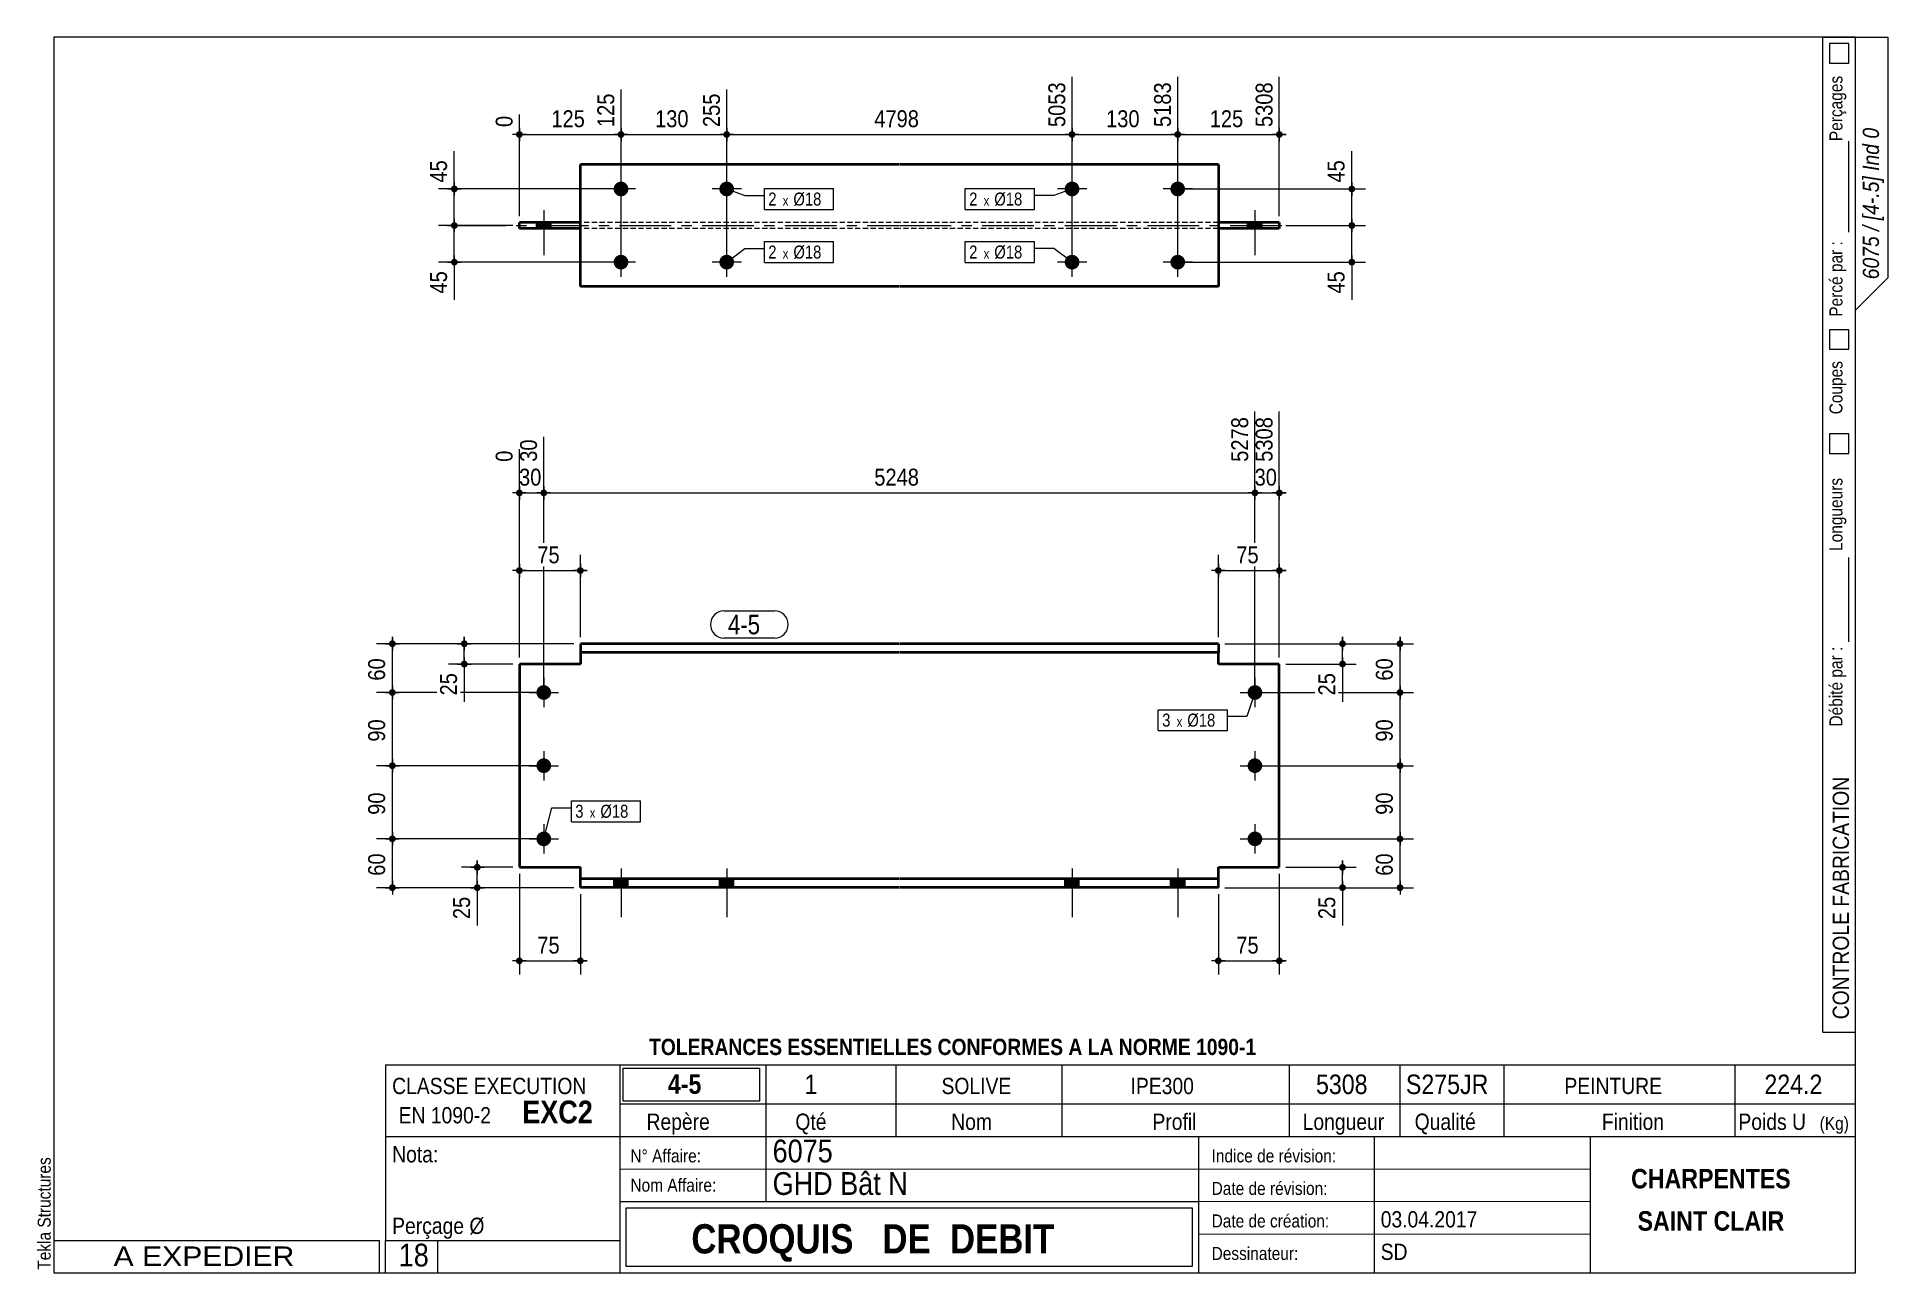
# Model space of a CAD drawing. Header units: millimetres. Extents: x 2 to 287, y 5 to 195.
import ezdxf

# ---------------------------------------------------------------- set-up
doc = ezdxf.new("R2010")
doc.units = ezdxf.units.MM
doc.linetypes.add('AXES', pattern=[12.7, 7.9375, -1.5875, 1.5875, -1.5875])
doc.linetypes.add('CACHE2', pattern=[1.190625, 0.79375, -0.396875])
for name, color, linetype, lineweight in [('Autre type objet', 1, 'Continuous', 0), ('Axe', 1, 'Continuous', 0), ('Boulon', 7, 'Continuous', 0), ('Cache', 7, 'Continuous', 0), ('Cotation', 7, 'Continuous', 0), ('Désignation boulon', 3, 'Continuous', 0), ('Feuille dessin', 5, 'Continuous', 0), ('Piece', 2, 'Continuous', 0), ('Repère pièce', 3, 'Continuous', 0)]:
    doc.layers.add(name, color=color, linetype=linetype, lineweight=lineweight)
doc.styles.add('ARIAL', font='ARIAL.TTF')
doc.styles.add('ARIAL_BOLD', font='ARIALBD.TTF')
doc.styles.add('ARIAL_ITALIC', font='ARIALI.TTF')
doc.styles.add('ARIAL_NARROW', font='ARIAL.TTF')
doc.styles.add('COMIC_SANS_MS', font='COMIC.TTF')

# ---------------------------------------------------------------- blocks, each defined once
blk = doc.blocks.new('*A1')
at = {"layer": 'Boulon'}
for points in [[(91.06, 64.23), (91.06, 65.57), (93.31, 65.57), (93.31, 64.23)], [(107.31, 64.23), (107.31, 65.57), (109.56, 65.57), (109.56, 64.23)]]:
    blk.add_hatch(color=256, dxfattribs=at).paths.add_polyline_path(points, flags=17)
at = {"layer": 'Boulon', "linetype": 'Continuous', "lineweight": 0}
for p, q in [((91.06, 64.23), (91.06, 65.57)), ((92.19, 66.82), (92.19, 64.23)), ((93.31, 64.23), (93.31, 65.57)), ((107.31, 64.23), (107.31, 65.57)), ((108.44, 66.82), (108.44, 64.23)), ((109.56, 64.23), (109.56, 65.57))]:
    blk.add_line(p, q, dxfattribs=at)
blk = doc.blocks.new('*A2')
at = {"layer": 'Boulon'}
for points in [[(160.41, 64.23), (160.41, 65.57), (162.66, 65.57), (162.66, 64.23)], [(176.66, 64.23), (176.66, 65.57), (178.91, 65.57), (178.91, 64.23)]]:
    blk.add_hatch(color=256, dxfattribs=at).paths.add_polyline_path(points, flags=17)
at = {"layer": 'Boulon', "linetype": 'Continuous', "lineweight": 0}
for p, q in [((160.41, 64.23), (160.41, 65.57)), ((161.54, 66.82), (161.54, 64.23)), ((162.66, 64.23), (162.66, 65.57)), ((176.66, 64.23), (176.66, 65.57)), ((177.79, 66.82), (177.79, 64.23)), ((178.91, 64.23), (178.91, 65.57))]:
    blk.add_line(p, q, dxfattribs=at)
blk = doc.blocks.new('*A3')
at = {"layer": 'Boulon'}
for points in [[(91.06, 64.23), (91.06, 65.57), (93.31, 65.57), (93.31, 64.23)], [(107.31, 64.23), (107.31, 65.57), (109.56, 65.57), (109.56, 64.23)]]:
    blk.add_hatch(color=256, dxfattribs=at).paths.add_polyline_path(points, flags=17)
at = {"layer": 'Boulon', "linetype": 'Continuous', "lineweight": 0}
for p, q in [((91.06, 64.23), (91.06, 65.57)), ((92.19, 67.2), (92.19, 59.7)), ((93.31, 64.23), (93.31, 65.57)), ((107.31, 64.23), (107.31, 65.57)), ((108.44, 67.2), (108.44, 59.7)), ((109.56, 64.23), (109.56, 65.57))]:
    blk.add_line(p, q, dxfattribs=at)
blk = doc.blocks.new('*A4')
at = {"layer": 'Boulon'}
for points in [[(160.41, 64.23), (160.41, 65.57), (162.66, 65.57), (162.66, 64.23)], [(176.66, 64.23), (176.66, 65.57), (178.91, 65.57), (178.91, 64.23)]]:
    blk.add_hatch(color=256, dxfattribs=at).paths.add_polyline_path(points, flags=17)
at = {"layer": 'Boulon', "linetype": 'Continuous', "lineweight": 0}
for p, q in [((160.41, 64.23), (160.41, 65.57)), ((161.54, 67.2), (161.54, 59.7)), ((162.66, 64.23), (162.66, 65.57)), ((176.66, 64.23), (176.66, 65.57)), ((177.79, 67.2), (177.79, 59.7)), ((178.91, 64.23), (178.91, 65.57))]:
    blk.add_line(p, q, dxfattribs=at)
blk = doc.blocks.new('*A5')
at = {"layer": 'Boulon'}
for points in [[(188.54, 94.26), (188.54, 94.29), (188.54, 94.32), (188.54, 94.34), (188.55, 94.37), (188.55, 94.4), (188.55, 94.43), (188.56, 94.45), (188.57, 94.48), (188.57, 94.51), (188.58, 94.53), (188.59, 94.56), (188.59, 94.59), (188.6, 94.61), (188.61, 94.64), (188.62, 94.66), (188.63, 94.69), (188.65, 94.72), (188.66, 94.74), (188.67, 94.76), (188.68, 94.79), (188.7, 94.81), (188.71, 94.84), (188.73, 94.86), (188.74, 94.88), (188.76, 94.9), (188.78, 94.93), (188.79, 94.95), (188.81, 94.97), (188.83, 94.99), (188.85, 95.01), (188.87, 95.03), (188.89, 95.05), (188.91, 95.07), (188.93, 95.09), (188.95, 95.1), (188.97, 95.12), (188.99, 95.14), (189.02, 95.15), (189.04, 95.17), (189.06, 95.18), (189.08, 95.2), (189.11, 95.21), (189.13, 95.23), (189.16, 95.24), (189.18, 95.25), (189.21, 95.26), (189.23, 95.27), (189.26, 95.28), (189.28, 95.29), (189.31, 95.3), (189.34, 95.31), (189.36, 95.32), (189.39, 95.33), (189.42, 95.33), (189.44, 95.34), (189.47, 95.34), (189.5, 95.35), (189.53, 95.35), (189.55, 95.35), (189.58, 95.36), (189.61, 95.36), (189.64, 95.36), (189.66, 95.36), (189.69, 95.36), (189.72, 95.36), (189.75, 95.36), (189.77, 95.35), (189.8, 95.35), (189.83, 95.35), (189.86, 95.34), (189.88, 95.34), (189.91, 95.33), (189.94, 95.33), (189.96, 95.32), (189.99, 95.31), (190.02, 95.3), (190.04, 95.29), (190.07, 95.28), (190.09, 95.27), (190.12, 95.26), (190.14, 95.25), (190.17, 95.24), (190.19, 95.23), (190.22, 95.21), (190.24, 95.2), (190.26, 95.18), (190.29, 95.17), (190.31, 95.15), (190.33, 95.14), (190.36, 95.12), (190.38, 95.1), (190.4, 95.09), (190.42, 95.07), (190.44, 95.05), (190.46, 95.03), (190.48, 95.01), (190.5, 94.99), (190.51, 94.97), (190.53, 94.95), (190.55, 94.93), (190.57, 94.9), (190.58, 94.88), (190.6, 94.86), (190.61, 94.84), (190.63, 94.81), (190.64, 94.79), (190.66, 94.76), (190.67, 94.74), (190.68, 94.72), (190.69, 94.69), (190.7, 94.66), (190.71, 94.64), (190.72, 94.61), (190.73, 94.59), (190.74, 94.56), (190.75, 94.53), (190.75, 94.51), (190.76, 94.48), (190.77, 94.45), (190.77, 94.43), (190.78, 94.4), (190.78, 94.37), (190.78, 94.34), (190.78, 94.32), (190.79, 94.29), (190.79, 94.26), (190.79, 94.23), (190.79, 94.21), (190.79, 94.18), (190.78, 94.15), (190.78, 94.12), (190.78, 94.1), (190.78, 94.07), (190.77, 94.04), (190.77, 94.01), (190.76, 93.99), (190.75, 93.96), (190.75, 93.93), (190.74, 93.91), (190.73, 93.88), (190.72, 93.86), (190.71, 93.83), (190.7, 93.8), (190.69, 93.78), (190.68, 93.75), (190.67, 93.73), (190.66, 93.7), (190.64, 93.68), (190.63, 93.66), (190.61, 93.63), (190.6, 93.61), (190.58, 93.59), (190.57, 93.56), (190.55, 93.54), (190.53, 93.52), (190.51, 93.5), (190.5, 93.48), (190.48, 93.46), (190.46, 93.44), (190.44, 93.42), (190.42, 93.4), (190.4, 93.38), (190.38, 93.36), (190.36, 93.35), (190.33, 93.33), (190.31, 93.31), (190.29, 93.3), (190.26, 93.28), (190.24, 93.27), (190.22, 93.26), (190.19, 93.24), (190.17, 93.23), (190.14, 93.22), (190.12, 93.21), (190.09, 93.19), (190.07, 93.18), (190.04, 93.17), (190.02, 93.17), (189.99, 93.16), (189.96, 93.15), (189.94, 93.14), (189.91, 93.14), (189.88, 93.13), (189.86, 93.13), (189.83, 93.12), (189.8, 93.12), (189.77, 93.11), (189.75, 93.11), (189.72, 93.11), (189.69, 93.11), (189.66, 93.11), (189.64, 93.11), (189.61, 93.11), (189.58, 93.11), (189.55, 93.11), (189.53, 93.12), (189.5, 93.12), (189.47, 93.13), (189.44, 93.13), (189.42, 93.14), (189.39, 93.14), (189.36, 93.15), (189.34, 93.16), (189.31, 93.17), (189.28, 93.17), (189.26, 93.18), (189.23, 93.19), (189.21, 93.21), (189.18, 93.22), (189.16, 93.23), (189.13, 93.24), (189.11, 93.26), (189.08, 93.27), (189.06, 93.28), (189.04, 93.3), (189.02, 93.31), (188.99, 93.33), (188.97, 93.35), (188.95, 93.36), (188.93, 93.38), (188.91, 93.4), (188.89, 93.42), (188.87, 93.44), (188.85, 93.46), (188.83, 93.48), (188.81, 93.5), (188.79, 93.52), (188.78, 93.54), (188.76, 93.56), (188.74, 93.59), (188.73, 93.61), (188.71, 93.63), (188.7, 93.66), (188.68, 93.68), (188.67, 93.7), (188.66, 93.73), (188.65, 93.75), (188.63, 93.78), (188.62, 93.8), (188.61, 93.83), (188.6, 93.86), (188.59, 93.88), (188.59, 93.91), (188.58, 93.93), (188.57, 93.96), (188.57, 93.99), (188.56, 94.01), (188.55, 94.04), (188.55, 94.07), (188.55, 94.1), (188.54, 94.12), (188.54, 94.15), (188.54, 94.18), (188.54, 94.21), (188.54, 94.23)], [(188.54, 83.01), (188.54, 83.04), (188.54, 83.07), (188.54, 83.09), (188.55, 83.12), (188.55, 83.15), (188.55, 83.18), (188.56, 83.2), (188.57, 83.23), (188.57, 83.26), (188.58, 83.28), (188.59, 83.31), (188.59, 83.34), (188.6, 83.36), (188.61, 83.39), (188.62, 83.41), (188.63, 83.44), (188.65, 83.47), (188.66, 83.49), (188.67, 83.51), (188.68, 83.54), (188.7, 83.56), (188.71, 83.59), (188.73, 83.61), (188.74, 83.63), (188.76, 83.65), (188.78, 83.68), (188.79, 83.7), (188.81, 83.72), (188.83, 83.74), (188.85, 83.76), (188.87, 83.78), (188.89, 83.8), (188.91, 83.82), (188.93, 83.84), (188.95, 83.85), (188.97, 83.87), (188.99, 83.89), (189.02, 83.9), (189.04, 83.92), (189.06, 83.93), (189.08, 83.95), (189.11, 83.96), (189.13, 83.98), (189.16, 83.99), (189.18, 84), (189.21, 84.01), (189.23, 84.02), (189.26, 84.03), (189.28, 84.04), (189.31, 84.05), (189.34, 84.06), (189.36, 84.07), (189.39, 84.08), (189.42, 84.08), (189.44, 84.09), (189.47, 84.09), (189.5, 84.1), (189.53, 84.1), (189.55, 84.1), (189.58, 84.11), (189.61, 84.11), (189.64, 84.11), (189.66, 84.11), (189.69, 84.11), (189.72, 84.11), (189.75, 84.11), (189.77, 84.1), (189.8, 84.1), (189.83, 84.1), (189.86, 84.09), (189.88, 84.09), (189.91, 84.08), (189.94, 84.08), (189.96, 84.07), (189.99, 84.06), (190.02, 84.05), (190.04, 84.04), (190.07, 84.03), (190.09, 84.02), (190.12, 84.01), (190.14, 84), (190.17, 83.99), (190.19, 83.98), (190.22, 83.96), (190.24, 83.95), (190.26, 83.93), (190.29, 83.92), (190.31, 83.9), (190.33, 83.89), (190.36, 83.87), (190.38, 83.85), (190.4, 83.84), (190.42, 83.82), (190.44, 83.8), (190.46, 83.78), (190.48, 83.76), (190.5, 83.74), (190.51, 83.72), (190.53, 83.7), (190.55, 83.68), (190.57, 83.65), (190.58, 83.63), (190.6, 83.61), (190.61, 83.59), (190.63, 83.56), (190.64, 83.54), (190.66, 83.51), (190.67, 83.49), (190.68, 83.47), (190.69, 83.44), (190.7, 83.41), (190.71, 83.39), (190.72, 83.36), (190.73, 83.34), (190.74, 83.31), (190.75, 83.28), (190.75, 83.26), (190.76, 83.23), (190.77, 83.2), (190.77, 83.18), (190.78, 83.15), (190.78, 83.12), (190.78, 83.09), (190.78, 83.07), (190.79, 83.04), (190.79, 83.01), (190.79, 82.98), (190.79, 82.96), (190.79, 82.93), (190.78, 82.9), (190.78, 82.87), (190.78, 82.85), (190.78, 82.82), (190.77, 82.79), (190.77, 82.76), (190.76, 82.74), (190.75, 82.71), (190.75, 82.68), (190.74, 82.66), (190.73, 82.63), (190.72, 82.61), (190.71, 82.58), (190.7, 82.55), (190.69, 82.53), (190.68, 82.5), (190.67, 82.48), (190.66, 82.45), (190.64, 82.43), (190.63, 82.41), (190.61, 82.38), (190.6, 82.36), (190.58, 82.34), (190.57, 82.31), (190.55, 82.29), (190.53, 82.27), (190.51, 82.25), (190.5, 82.23), (190.48, 82.21), (190.46, 82.19), (190.44, 82.17), (190.42, 82.15), (190.4, 82.13), (190.38, 82.11), (190.36, 82.1), (190.33, 82.08), (190.31, 82.06), (190.29, 82.05), (190.26, 82.03), (190.24, 82.02), (190.22, 82.01), (190.19, 81.99), (190.17, 81.98), (190.14, 81.97), (190.12, 81.96), (190.09, 81.94), (190.07, 81.93), (190.04, 81.92), (190.02, 81.92), (189.99, 81.91), (189.96, 81.9), (189.94, 81.89), (189.91, 81.89), (189.88, 81.88), (189.86, 81.88), (189.83, 81.87), (189.8, 81.87), (189.77, 81.86), (189.75, 81.86), (189.72, 81.86), (189.69, 81.86), (189.66, 81.86), (189.64, 81.86), (189.61, 81.86), (189.58, 81.86), (189.55, 81.86), (189.53, 81.87), (189.5, 81.87), (189.47, 81.88), (189.44, 81.88), (189.42, 81.89), (189.39, 81.89), (189.36, 81.9), (189.34, 81.91), (189.31, 81.92), (189.28, 81.92), (189.26, 81.93), (189.23, 81.94), (189.21, 81.96), (189.18, 81.97), (189.16, 81.98), (189.13, 81.99), (189.11, 82.01), (189.08, 82.02), (189.06, 82.03), (189.04, 82.05), (189.02, 82.06), (188.99, 82.08), (188.97, 82.1), (188.95, 82.11), (188.93, 82.13), (188.91, 82.15), (188.89, 82.17), (188.87, 82.19), (188.85, 82.21), (188.83, 82.23), (188.81, 82.25), (188.79, 82.27), (188.78, 82.29), (188.76, 82.31), (188.74, 82.34), (188.73, 82.36), (188.71, 82.38), (188.7, 82.41), (188.68, 82.43), (188.67, 82.45), (188.66, 82.48), (188.65, 82.5), (188.63, 82.53), (188.62, 82.55), (188.61, 82.58), (188.6, 82.61), (188.59, 82.63), (188.59, 82.66), (188.58, 82.68), (188.57, 82.71), (188.57, 82.74), (188.56, 82.76), (188.55, 82.79), (188.55, 82.82), (188.55, 82.85), (188.54, 82.87), (188.54, 82.9), (188.54, 82.93), (188.54, 82.96), (188.54, 82.98)], [(188.54, 71.76), (188.54, 71.79), (188.54, 71.82), (188.54, 71.84), (188.55, 71.87), (188.55, 71.9), (188.55, 71.93), (188.56, 71.95), (188.57, 71.98), (188.57, 72.01), (188.58, 72.03), (188.59, 72.06), (188.59, 72.09), (188.6, 72.11), (188.61, 72.14), (188.62, 72.16), (188.63, 72.19), (188.65, 72.22), (188.66, 72.24), (188.67, 72.26), (188.68, 72.29), (188.7, 72.31), (188.71, 72.34), (188.73, 72.36), (188.74, 72.38), (188.76, 72.4), (188.78, 72.43), (188.79, 72.45), (188.81, 72.47), (188.83, 72.49), (188.85, 72.51), (188.87, 72.53), (188.89, 72.55), (188.91, 72.57), (188.93, 72.59), (188.95, 72.6), (188.97, 72.62), (188.99, 72.64), (189.02, 72.65), (189.04, 72.67), (189.06, 72.68), (189.08, 72.7), (189.11, 72.71), (189.13, 72.73), (189.16, 72.74), (189.18, 72.75), (189.21, 72.76), (189.23, 72.77), (189.26, 72.78), (189.28, 72.79), (189.31, 72.8), (189.34, 72.81), (189.36, 72.82), (189.39, 72.83), (189.42, 72.83), (189.44, 72.84), (189.47, 72.84), (189.5, 72.85), (189.53, 72.85), (189.55, 72.85), (189.58, 72.86), (189.61, 72.86), (189.64, 72.86), (189.66, 72.86), (189.69, 72.86), (189.72, 72.86), (189.75, 72.86), (189.77, 72.85), (189.8, 72.85), (189.83, 72.85), (189.86, 72.84), (189.88, 72.84), (189.91, 72.83), (189.94, 72.83), (189.96, 72.82), (189.99, 72.81), (190.02, 72.8), (190.04, 72.79), (190.07, 72.78), (190.09, 72.77), (190.12, 72.76), (190.14, 72.75), (190.17, 72.74), (190.19, 72.73), (190.22, 72.71), (190.24, 72.7), (190.26, 72.68), (190.29, 72.67), (190.31, 72.65), (190.33, 72.64), (190.36, 72.62), (190.38, 72.6), (190.4, 72.59), (190.42, 72.57), (190.44, 72.55), (190.46, 72.53), (190.48, 72.51), (190.5, 72.49), (190.51, 72.47), (190.53, 72.45), (190.55, 72.43), (190.57, 72.4), (190.58, 72.38), (190.6, 72.36), (190.61, 72.34), (190.63, 72.31), (190.64, 72.29), (190.66, 72.26), (190.67, 72.24), (190.68, 72.22), (190.69, 72.19), (190.7, 72.16), (190.71, 72.14), (190.72, 72.11), (190.73, 72.09), (190.74, 72.06), (190.75, 72.03), (190.75, 72.01), (190.76, 71.98), (190.77, 71.95), (190.77, 71.93), (190.78, 71.9), (190.78, 71.87), (190.78, 71.84), (190.78, 71.82), (190.79, 71.79), (190.79, 71.76), (190.79, 71.73), (190.79, 71.71), (190.79, 71.68), (190.78, 71.65), (190.78, 71.62), (190.78, 71.6), (190.78, 71.57), (190.77, 71.54), (190.77, 71.51), (190.76, 71.49), (190.75, 71.46), (190.75, 71.43), (190.74, 71.41), (190.73, 71.38), (190.72, 71.36), (190.71, 71.33), (190.7, 71.3), (190.69, 71.28), (190.68, 71.25), (190.67, 71.23), (190.66, 71.2), (190.64, 71.18), (190.63, 71.16), (190.61, 71.13), (190.6, 71.11), (190.58, 71.09), (190.57, 71.06), (190.55, 71.04), (190.53, 71.02), (190.51, 71), (190.5, 70.98), (190.48, 70.96), (190.46, 70.94), (190.44, 70.92), (190.42, 70.9), (190.4, 70.88), (190.38, 70.86), (190.36, 70.85), (190.33, 70.83), (190.31, 70.81), (190.29, 70.8), (190.26, 70.78), (190.24, 70.77), (190.22, 70.76), (190.19, 70.74), (190.17, 70.73), (190.14, 70.72), (190.12, 70.71), (190.09, 70.69), (190.07, 70.68), (190.04, 70.67), (190.02, 70.67), (189.99, 70.66), (189.96, 70.65), (189.94, 70.64), (189.91, 70.64), (189.88, 70.63), (189.86, 70.63), (189.83, 70.62), (189.8, 70.62), (189.77, 70.61), (189.75, 70.61), (189.72, 70.61), (189.69, 70.61), (189.66, 70.61), (189.64, 70.61), (189.61, 70.61), (189.58, 70.61), (189.55, 70.61), (189.53, 70.62), (189.5, 70.62), (189.47, 70.63), (189.44, 70.63), (189.42, 70.64), (189.39, 70.64), (189.36, 70.65), (189.34, 70.66), (189.31, 70.67), (189.28, 70.67), (189.26, 70.68), (189.23, 70.69), (189.21, 70.71), (189.18, 70.72), (189.16, 70.73), (189.13, 70.74), (189.11, 70.76), (189.08, 70.77), (189.06, 70.78), (189.04, 70.8), (189.02, 70.81), (188.99, 70.83), (188.97, 70.85), (188.95, 70.86), (188.93, 70.88), (188.91, 70.9), (188.89, 70.92), (188.87, 70.94), (188.85, 70.96), (188.83, 70.98), (188.81, 71), (188.79, 71.02), (188.78, 71.04), (188.76, 71.06), (188.74, 71.09), (188.73, 71.11), (188.71, 71.13), (188.7, 71.16), (188.68, 71.18), (188.67, 71.2), (188.66, 71.23), (188.65, 71.25), (188.63, 71.28), (188.62, 71.3), (188.61, 71.33), (188.6, 71.36), (188.59, 71.38), (188.59, 71.41), (188.58, 71.43), (188.57, 71.46), (188.57, 71.49), (188.56, 71.51), (188.55, 71.54), (188.55, 71.57), (188.55, 71.6), (188.54, 71.62), (188.54, 71.65), (188.54, 71.68), (188.54, 71.71), (188.54, 71.73)]]:
    blk.add_hatch(color=256, dxfattribs=at).paths.add_polyline_path(points, flags=17)
at = {"layer": 'Boulon', "linetype": 'Continuous', "lineweight": 0}
for p, q in [((187.41, 94.23), (191.91, 94.23)), ((189.66, 96.48), (189.66, 91.98)), ((187.41, 82.98), (191.91, 82.98)), ((189.66, 85.23), (189.66, 80.73)), ((187.41, 71.73), (191.91, 71.73)), ((189.66, 73.98), (189.66, 69.48))]:
    blk.add_line(p, q, dxfattribs=at)
blk = doc.blocks.new('*A6')
at = {"layer": 'Boulon'}
for points in [[(79.19, 94.26), (79.19, 94.29), (79.19, 94.32), (79.19, 94.34), (79.2, 94.37), (79.2, 94.4), (79.2, 94.43), (79.21, 94.45), (79.22, 94.48), (79.22, 94.51), (79.23, 94.53), (79.24, 94.56), (79.24, 94.59), (79.25, 94.61), (79.26, 94.64), (79.27, 94.66), (79.28, 94.69), (79.3, 94.72), (79.31, 94.74), (79.32, 94.76), (79.33, 94.79), (79.35, 94.81), (79.36, 94.84), (79.38, 94.86), (79.39, 94.88), (79.41, 94.9), (79.43, 94.93), (79.44, 94.95), (79.46, 94.97), (79.48, 94.99), (79.5, 95.01), (79.52, 95.03), (79.54, 95.05), (79.56, 95.07), (79.58, 95.09), (79.6, 95.1), (79.62, 95.12), (79.64, 95.14), (79.67, 95.15), (79.69, 95.17), (79.71, 95.18), (79.73, 95.2), (79.76, 95.21), (79.78, 95.23), (79.81, 95.24), (79.83, 95.25), (79.86, 95.26), (79.88, 95.27), (79.91, 95.28), (79.93, 95.29), (79.96, 95.3), (79.99, 95.31), (80.01, 95.32), (80.04, 95.33), (80.07, 95.33), (80.09, 95.34), (80.12, 95.34), (80.15, 95.35), (80.18, 95.35), (80.2, 95.35), (80.23, 95.36), (80.26, 95.36), (80.29, 95.36), (80.31, 95.36), (80.34, 95.36), (80.37, 95.36), (80.4, 95.36), (80.42, 95.35), (80.45, 95.35), (80.48, 95.35), (80.51, 95.34), (80.53, 95.34), (80.56, 95.33), (80.59, 95.33), (80.61, 95.32), (80.64, 95.31), (80.67, 95.3), (80.69, 95.29), (80.72, 95.28), (80.74, 95.27), (80.77, 95.26), (80.79, 95.25), (80.82, 95.24), (80.84, 95.23), (80.87, 95.21), (80.89, 95.2), (80.91, 95.18), (80.94, 95.17), (80.96, 95.15), (80.98, 95.14), (81.01, 95.12), (81.03, 95.1), (81.05, 95.09), (81.07, 95.07), (81.09, 95.05), (81.11, 95.03), (81.13, 95.01), (81.15, 94.99), (81.16, 94.97), (81.18, 94.95), (81.2, 94.93), (81.22, 94.9), (81.23, 94.88), (81.25, 94.86), (81.26, 94.84), (81.28, 94.81), (81.29, 94.79), (81.31, 94.76), (81.32, 94.74), (81.33, 94.72), (81.34, 94.69), (81.35, 94.66), (81.36, 94.64), (81.37, 94.61), (81.38, 94.59), (81.39, 94.56), (81.4, 94.53), (81.4, 94.51), (81.41, 94.48), (81.42, 94.45), (81.42, 94.43), (81.43, 94.4), (81.43, 94.37), (81.43, 94.34), (81.43, 94.32), (81.44, 94.29), (81.44, 94.26), (81.44, 94.23), (81.44, 94.21), (81.44, 94.18), (81.43, 94.15), (81.43, 94.12), (81.43, 94.1), (81.43, 94.07), (81.42, 94.04), (81.42, 94.01), (81.41, 93.99), (81.4, 93.96), (81.4, 93.93), (81.39, 93.91), (81.38, 93.88), (81.37, 93.86), (81.36, 93.83), (81.35, 93.8), (81.34, 93.78), (81.33, 93.75), (81.32, 93.73), (81.31, 93.7), (81.29, 93.68), (81.28, 93.66), (81.26, 93.63), (81.25, 93.61), (81.23, 93.59), (81.22, 93.56), (81.2, 93.54), (81.18, 93.52), (81.16, 93.5), (81.15, 93.48), (81.13, 93.46), (81.11, 93.44), (81.09, 93.42), (81.07, 93.4), (81.05, 93.38), (81.03, 93.36), (81.01, 93.35), (80.98, 93.33), (80.96, 93.31), (80.94, 93.3), (80.91, 93.28), (80.89, 93.27), (80.87, 93.26), (80.84, 93.24), (80.82, 93.23), (80.79, 93.22), (80.77, 93.21), (80.74, 93.19), (80.72, 93.18), (80.69, 93.17), (80.67, 93.17), (80.64, 93.16), (80.61, 93.15), (80.59, 93.14), (80.56, 93.14), (80.53, 93.13), (80.51, 93.13), (80.48, 93.12), (80.45, 93.12), (80.42, 93.11), (80.4, 93.11), (80.37, 93.11), (80.34, 93.11), (80.31, 93.11), (80.29, 93.11), (80.26, 93.11), (80.23, 93.11), (80.2, 93.11), (80.18, 93.12), (80.15, 93.12), (80.12, 93.13), (80.09, 93.13), (80.07, 93.14), (80.04, 93.14), (80.01, 93.15), (79.99, 93.16), (79.96, 93.17), (79.93, 93.17), (79.91, 93.18), (79.88, 93.19), (79.86, 93.21), (79.83, 93.22), (79.81, 93.23), (79.78, 93.24), (79.76, 93.26), (79.73, 93.27), (79.71, 93.28), (79.69, 93.3), (79.67, 93.31), (79.64, 93.33), (79.62, 93.35), (79.6, 93.36), (79.58, 93.38), (79.56, 93.4), (79.54, 93.42), (79.52, 93.44), (79.5, 93.46), (79.48, 93.48), (79.46, 93.5), (79.44, 93.52), (79.43, 93.54), (79.41, 93.56), (79.39, 93.59), (79.38, 93.61), (79.36, 93.63), (79.35, 93.66), (79.33, 93.68), (79.32, 93.7), (79.31, 93.73), (79.3, 93.75), (79.28, 93.78), (79.27, 93.8), (79.26, 93.83), (79.25, 93.86), (79.24, 93.88), (79.24, 93.91), (79.23, 93.93), (79.22, 93.96), (79.22, 93.99), (79.21, 94.01), (79.2, 94.04), (79.2, 94.07), (79.2, 94.1), (79.19, 94.12), (79.19, 94.15), (79.19, 94.18), (79.19, 94.21), (79.19, 94.23)], [(79.19, 83.01), (79.19, 83.04), (79.19, 83.07), (79.19, 83.09), (79.2, 83.12), (79.2, 83.15), (79.2, 83.18), (79.21, 83.2), (79.22, 83.23), (79.22, 83.26), (79.23, 83.28), (79.24, 83.31), (79.24, 83.34), (79.25, 83.36), (79.26, 83.39), (79.27, 83.41), (79.28, 83.44), (79.3, 83.47), (79.31, 83.49), (79.32, 83.51), (79.33, 83.54), (79.35, 83.56), (79.36, 83.59), (79.38, 83.61), (79.39, 83.63), (79.41, 83.65), (79.43, 83.68), (79.44, 83.7), (79.46, 83.72), (79.48, 83.74), (79.5, 83.76), (79.52, 83.78), (79.54, 83.8), (79.56, 83.82), (79.58, 83.84), (79.6, 83.85), (79.62, 83.87), (79.64, 83.89), (79.67, 83.9), (79.69, 83.92), (79.71, 83.93), (79.73, 83.95), (79.76, 83.96), (79.78, 83.98), (79.81, 83.99), (79.83, 84), (79.86, 84.01), (79.88, 84.02), (79.91, 84.03), (79.93, 84.04), (79.96, 84.05), (79.99, 84.06), (80.01, 84.07), (80.04, 84.08), (80.07, 84.08), (80.09, 84.09), (80.12, 84.09), (80.15, 84.1), (80.18, 84.1), (80.2, 84.1), (80.23, 84.11), (80.26, 84.11), (80.29, 84.11), (80.31, 84.11), (80.34, 84.11), (80.37, 84.11), (80.4, 84.11), (80.42, 84.1), (80.45, 84.1), (80.48, 84.1), (80.51, 84.09), (80.53, 84.09), (80.56, 84.08), (80.59, 84.08), (80.61, 84.07), (80.64, 84.06), (80.67, 84.05), (80.69, 84.04), (80.72, 84.03), (80.74, 84.02), (80.77, 84.01), (80.79, 84), (80.82, 83.99), (80.84, 83.98), (80.87, 83.96), (80.89, 83.95), (80.91, 83.93), (80.94, 83.92), (80.96, 83.9), (80.98, 83.89), (81.01, 83.87), (81.03, 83.85), (81.05, 83.84), (81.07, 83.82), (81.09, 83.8), (81.11, 83.78), (81.13, 83.76), (81.15, 83.74), (81.16, 83.72), (81.18, 83.7), (81.2, 83.68), (81.22, 83.65), (81.23, 83.63), (81.25, 83.61), (81.26, 83.59), (81.28, 83.56), (81.29, 83.54), (81.31, 83.51), (81.32, 83.49), (81.33, 83.47), (81.34, 83.44), (81.35, 83.41), (81.36, 83.39), (81.37, 83.36), (81.38, 83.34), (81.39, 83.31), (81.4, 83.28), (81.4, 83.26), (81.41, 83.23), (81.42, 83.2), (81.42, 83.18), (81.43, 83.15), (81.43, 83.12), (81.43, 83.09), (81.43, 83.07), (81.44, 83.04), (81.44, 83.01), (81.44, 82.98), (81.44, 82.96), (81.44, 82.93), (81.43, 82.9), (81.43, 82.87), (81.43, 82.85), (81.43, 82.82), (81.42, 82.79), (81.42, 82.76), (81.41, 82.74), (81.4, 82.71), (81.4, 82.68), (81.39, 82.66), (81.38, 82.63), (81.37, 82.61), (81.36, 82.58), (81.35, 82.55), (81.34, 82.53), (81.33, 82.5), (81.32, 82.48), (81.31, 82.45), (81.29, 82.43), (81.28, 82.41), (81.26, 82.38), (81.25, 82.36), (81.23, 82.34), (81.22, 82.31), (81.2, 82.29), (81.18, 82.27), (81.16, 82.25), (81.15, 82.23), (81.13, 82.21), (81.11, 82.19), (81.09, 82.17), (81.07, 82.15), (81.05, 82.13), (81.03, 82.11), (81.01, 82.1), (80.98, 82.08), (80.96, 82.06), (80.94, 82.05), (80.91, 82.03), (80.89, 82.02), (80.87, 82.01), (80.84, 81.99), (80.82, 81.98), (80.79, 81.97), (80.77, 81.96), (80.74, 81.94), (80.72, 81.93), (80.69, 81.92), (80.67, 81.92), (80.64, 81.91), (80.61, 81.9), (80.59, 81.89), (80.56, 81.89), (80.53, 81.88), (80.51, 81.88), (80.48, 81.87), (80.45, 81.87), (80.42, 81.86), (80.4, 81.86), (80.37, 81.86), (80.34, 81.86), (80.31, 81.86), (80.29, 81.86), (80.26, 81.86), (80.23, 81.86), (80.2, 81.86), (80.18, 81.87), (80.15, 81.87), (80.12, 81.88), (80.09, 81.88), (80.07, 81.89), (80.04, 81.89), (80.01, 81.9), (79.99, 81.91), (79.96, 81.92), (79.93, 81.92), (79.91, 81.93), (79.88, 81.94), (79.86, 81.96), (79.83, 81.97), (79.81, 81.98), (79.78, 81.99), (79.76, 82.01), (79.73, 82.02), (79.71, 82.03), (79.69, 82.05), (79.67, 82.06), (79.64, 82.08), (79.62, 82.1), (79.6, 82.11), (79.58, 82.13), (79.56, 82.15), (79.54, 82.17), (79.52, 82.19), (79.5, 82.21), (79.48, 82.23), (79.46, 82.25), (79.44, 82.27), (79.43, 82.29), (79.41, 82.31), (79.39, 82.34), (79.38, 82.36), (79.36, 82.38), (79.35, 82.41), (79.33, 82.43), (79.32, 82.45), (79.31, 82.48), (79.3, 82.5), (79.28, 82.53), (79.27, 82.55), (79.26, 82.58), (79.25, 82.61), (79.24, 82.63), (79.24, 82.66), (79.23, 82.68), (79.22, 82.71), (79.22, 82.74), (79.21, 82.76), (79.2, 82.79), (79.2, 82.82), (79.2, 82.85), (79.19, 82.87), (79.19, 82.9), (79.19, 82.93), (79.19, 82.96), (79.19, 82.98)], [(79.19, 71.76), (79.19, 71.79), (79.19, 71.82), (79.19, 71.84), (79.2, 71.87), (79.2, 71.9), (79.2, 71.93), (79.21, 71.95), (79.22, 71.98), (79.22, 72.01), (79.23, 72.03), (79.24, 72.06), (79.24, 72.09), (79.25, 72.11), (79.26, 72.14), (79.27, 72.16), (79.28, 72.19), (79.3, 72.22), (79.31, 72.24), (79.32, 72.26), (79.33, 72.29), (79.35, 72.31), (79.36, 72.34), (79.38, 72.36), (79.39, 72.38), (79.41, 72.4), (79.43, 72.43), (79.44, 72.45), (79.46, 72.47), (79.48, 72.49), (79.5, 72.51), (79.52, 72.53), (79.54, 72.55), (79.56, 72.57), (79.58, 72.59), (79.6, 72.6), (79.62, 72.62), (79.64, 72.64), (79.67, 72.65), (79.69, 72.67), (79.71, 72.68), (79.73, 72.7), (79.76, 72.71), (79.78, 72.73), (79.81, 72.74), (79.83, 72.75), (79.86, 72.76), (79.88, 72.77), (79.91, 72.78), (79.93, 72.79), (79.96, 72.8), (79.99, 72.81), (80.01, 72.82), (80.04, 72.83), (80.07, 72.83), (80.09, 72.84), (80.12, 72.84), (80.15, 72.85), (80.18, 72.85), (80.2, 72.85), (80.23, 72.86), (80.26, 72.86), (80.29, 72.86), (80.31, 72.86), (80.34, 72.86), (80.37, 72.86), (80.4, 72.86), (80.42, 72.85), (80.45, 72.85), (80.48, 72.85), (80.51, 72.84), (80.53, 72.84), (80.56, 72.83), (80.59, 72.83), (80.61, 72.82), (80.64, 72.81), (80.67, 72.8), (80.69, 72.79), (80.72, 72.78), (80.74, 72.77), (80.77, 72.76), (80.79, 72.75), (80.82, 72.74), (80.84, 72.73), (80.87, 72.71), (80.89, 72.7), (80.91, 72.68), (80.94, 72.67), (80.96, 72.65), (80.98, 72.64), (81.01, 72.62), (81.03, 72.6), (81.05, 72.59), (81.07, 72.57), (81.09, 72.55), (81.11, 72.53), (81.13, 72.51), (81.15, 72.49), (81.16, 72.47), (81.18, 72.45), (81.2, 72.43), (81.22, 72.4), (81.23, 72.38), (81.25, 72.36), (81.26, 72.34), (81.28, 72.31), (81.29, 72.29), (81.31, 72.26), (81.32, 72.24), (81.33, 72.22), (81.34, 72.19), (81.35, 72.16), (81.36, 72.14), (81.37, 72.11), (81.38, 72.09), (81.39, 72.06), (81.4, 72.03), (81.4, 72.01), (81.41, 71.98), (81.42, 71.95), (81.42, 71.93), (81.43, 71.9), (81.43, 71.87), (81.43, 71.84), (81.43, 71.82), (81.44, 71.79), (81.44, 71.76), (81.44, 71.73), (81.44, 71.71), (81.44, 71.68), (81.43, 71.65), (81.43, 71.62), (81.43, 71.6), (81.43, 71.57), (81.42, 71.54), (81.42, 71.51), (81.41, 71.49), (81.4, 71.46), (81.4, 71.43), (81.39, 71.41), (81.38, 71.38), (81.37, 71.36), (81.36, 71.33), (81.35, 71.3), (81.34, 71.28), (81.33, 71.25), (81.32, 71.23), (81.31, 71.2), (81.29, 71.18), (81.28, 71.16), (81.26, 71.13), (81.25, 71.11), (81.23, 71.09), (81.22, 71.06), (81.2, 71.04), (81.18, 71.02), (81.16, 71), (81.15, 70.98), (81.13, 70.96), (81.11, 70.94), (81.09, 70.92), (81.07, 70.9), (81.05, 70.88), (81.03, 70.86), (81.01, 70.85), (80.98, 70.83), (80.96, 70.81), (80.94, 70.8), (80.91, 70.78), (80.89, 70.77), (80.87, 70.76), (80.84, 70.74), (80.82, 70.73), (80.79, 70.72), (80.77, 70.71), (80.74, 70.69), (80.72, 70.68), (80.69, 70.67), (80.67, 70.67), (80.64, 70.66), (80.61, 70.65), (80.59, 70.64), (80.56, 70.64), (80.53, 70.63), (80.51, 70.63), (80.48, 70.62), (80.45, 70.62), (80.42, 70.61), (80.4, 70.61), (80.37, 70.61), (80.34, 70.61), (80.31, 70.61), (80.29, 70.61), (80.26, 70.61), (80.23, 70.61), (80.2, 70.61), (80.18, 70.62), (80.15, 70.62), (80.12, 70.63), (80.09, 70.63), (80.07, 70.64), (80.04, 70.64), (80.01, 70.65), (79.99, 70.66), (79.96, 70.67), (79.93, 70.67), (79.91, 70.68), (79.88, 70.69), (79.86, 70.71), (79.83, 70.72), (79.81, 70.73), (79.78, 70.74), (79.76, 70.76), (79.73, 70.77), (79.71, 70.78), (79.69, 70.8), (79.67, 70.81), (79.64, 70.83), (79.62, 70.85), (79.6, 70.86), (79.58, 70.88), (79.56, 70.9), (79.54, 70.92), (79.52, 70.94), (79.5, 70.96), (79.48, 70.98), (79.46, 71), (79.44, 71.02), (79.43, 71.04), (79.41, 71.06), (79.39, 71.09), (79.38, 71.11), (79.36, 71.13), (79.35, 71.16), (79.33, 71.18), (79.32, 71.2), (79.31, 71.23), (79.3, 71.25), (79.28, 71.28), (79.27, 71.3), (79.26, 71.33), (79.25, 71.36), (79.24, 71.38), (79.24, 71.41), (79.23, 71.43), (79.22, 71.46), (79.22, 71.49), (79.21, 71.51), (79.2, 71.54), (79.2, 71.57), (79.2, 71.6), (79.19, 71.62), (79.19, 71.65), (79.19, 71.68), (79.19, 71.71), (79.19, 71.73)]]:
    blk.add_hatch(color=256, dxfattribs=at).paths.add_polyline_path(points, flags=17)
at = {"layer": 'Boulon', "linetype": 'Continuous', "lineweight": 0}
for p, q in [((78.06, 94.23), (82.56, 94.23)), ((80.31, 96.48), (80.31, 91.98)), ((78.06, 82.98), (82.56, 82.98)), ((80.31, 85.23), (80.31, 80.73)), ((78.06, 71.73), (82.56, 71.73)), ((80.31, 73.98), (80.31, 69.48))]:
    blk.add_line(p, q, dxfattribs=at)
blk = doc.blocks.new('*A7')
at = {"layer": 'Cache', "color": 7, "linetype": 'CACHE2', "lineweight": 20}
blk.add_line((193.412853, 67.359163), (193.412853, 98.609163), dxfattribs=at)
at = {"layer": 'Piece', "color": 2, "linetype": 'Continuous', "lineweight": 40}
for p, q in [((85.937853, 101.734163), (85.937853, 100.396663)), ((134.938567, 101.734163), (85.937853, 101.734163)), ((134.938567, 100.396663), (85.937853, 100.396663)), ((85.937853, 100.396663), (85.937853, 98.609163)), ((184.037853, 101.734163), (135.038567, 101.734163)), ((184.037853, 100.396663), (135.038567, 100.396663)), ((184.037853, 101.734163), (184.037853, 100.396663)), ((184.037853, 98.609163), (184.037853, 100.396663)), ((85.937853, 98.609163), (76.56222, 98.609163)), ((76.56222, 98.609163), (76.56222, 67.359163)), ((193.41347, 98.609163), (184.037853, 98.609163)), ((193.41347, 67.359163), (193.41347, 98.609163)), ((76.56222, 67.359163), (85.937853, 67.359163)), ((85.937853, 65.571663), (85.937853, 67.359163)), ((134.938567, 65.571663), (85.937853, 65.571663)), ((85.937853, 64.234163), (85.937853, 65.571663)), ((184.037853, 65.571663), (135.038567, 65.571663)), ((184.037853, 67.359163), (193.41347, 67.359163)), ((184.037853, 65.571663), (184.037853, 67.359163)), ((184.037853, 64.234163), (184.037853, 65.571663)), ((134.938567, 64.234163), (85.937853, 64.234163)), ((184.037853, 64.234163), (135.038567, 64.234163))]:
    blk.add_line(p, q, dxfattribs=at)
blk = doc.blocks.new('*A8')
at = {"layer": 'Boulon'}
for points in [[(92.22, 161.52), (92.24, 161.52), (92.27, 161.52), (92.3, 161.51), (92.33, 161.51), (92.35, 161.51), (92.38, 161.5), (92.41, 161.5), (92.44, 161.49), (92.46, 161.49), (92.49, 161.48), (92.52, 161.47), (92.54, 161.46), (92.57, 161.45), (92.59, 161.44), (92.62, 161.43), (92.64, 161.42), (92.67, 161.41), (92.69, 161.4), (92.72, 161.39), (92.74, 161.37), (92.77, 161.36), (92.79, 161.34), (92.81, 161.33), (92.84, 161.31), (92.86, 161.3), (92.88, 161.28), (92.9, 161.26), (92.92, 161.25), (92.94, 161.23), (92.96, 161.21), (92.98, 161.19), (93, 161.17), (93.02, 161.15), (93.04, 161.13), (93.06, 161.11), (93.08, 161.09), (93.09, 161.06), (93.11, 161.04), (93.12, 161.02), (93.14, 161), (93.15, 160.97), (93.17, 160.95), (93.18, 160.92), (93.19, 160.9), (93.21, 160.87), (93.22, 160.85), (93.23, 160.82), (93.24, 160.8), (93.25, 160.77), (93.26, 160.75), (93.27, 160.72), (93.27, 160.69), (93.28, 160.67), (93.29, 160.64), (93.29, 160.61), (93.3, 160.59), (93.3, 160.56), (93.31, 160.53), (93.31, 160.5), (93.31, 160.48), (93.31, 160.45), (93.31, 160.42), (93.31, 160.39), (93.31, 160.37), (93.31, 160.34), (93.31, 160.31), (93.31, 160.28), (93.31, 160.26), (93.3, 160.23), (93.3, 160.2), (93.29, 160.17), (93.29, 160.15), (93.28, 160.12), (93.27, 160.09), (93.27, 160.07), (93.26, 160.04), (93.25, 160.01), (93.24, 159.99), (93.23, 159.96), (93.22, 159.94), (93.21, 159.91), (93.19, 159.89), (93.18, 159.86), (93.17, 159.84), (93.15, 159.82), (93.14, 159.79), (93.12, 159.77), (93.11, 159.75), (93.09, 159.72), (93.08, 159.7), (93.06, 159.68), (93.04, 159.66), (93.02, 159.64), (93, 159.62), (92.98, 159.6), (92.96, 159.58), (92.94, 159.56), (92.92, 159.54), (92.9, 159.52), (92.88, 159.51), (92.86, 159.49), (92.84, 159.47), (92.81, 159.46), (92.79, 159.44), (92.77, 159.43), (92.74, 159.41), (92.72, 159.4), (92.69, 159.39), (92.67, 159.38), (92.64, 159.37), (92.62, 159.35), (92.59, 159.34), (92.57, 159.33), (92.54, 159.33), (92.52, 159.32), (92.49, 159.31), (92.46, 159.3), (92.44, 159.3), (92.41, 159.29), (92.38, 159.29), (92.35, 159.28), (92.33, 159.28), (92.3, 159.27), (92.27, 159.27), (92.24, 159.27), (92.22, 159.27), (92.19, 159.27), (92.16, 159.27), (92.13, 159.27), (92.11, 159.27), (92.08, 159.27), (92.05, 159.28), (92.02, 159.28), (92, 159.29), (91.97, 159.29), (91.94, 159.3), (91.92, 159.3), (91.89, 159.31), (91.86, 159.32), (91.84, 159.33), (91.81, 159.33), (91.78, 159.34), (91.76, 159.35), (91.73, 159.37), (91.71, 159.38), (91.68, 159.39), (91.66, 159.4), (91.63, 159.41), (91.61, 159.43), (91.59, 159.44), (91.56, 159.46), (91.54, 159.47), (91.52, 159.49), (91.5, 159.51), (91.47, 159.52), (91.45, 159.54), (91.43, 159.56), (91.41, 159.58), (91.39, 159.6), (91.37, 159.62), (91.35, 159.64), (91.34, 159.66), (91.32, 159.68), (91.3, 159.7), (91.28, 159.72), (91.27, 159.75), (91.25, 159.77), (91.24, 159.79), (91.22, 159.82), (91.21, 159.84), (91.2, 159.86), (91.18, 159.89), (91.17, 159.91), (91.16, 159.94), (91.15, 159.96), (91.14, 159.99), (91.13, 160.01), (91.12, 160.04), (91.11, 160.07), (91.1, 160.09), (91.1, 160.12), (91.09, 160.15), (91.09, 160.17), (91.08, 160.2), (91.08, 160.23), (91.07, 160.26), (91.07, 160.28), (91.07, 160.31), (91.06, 160.34), (91.06, 160.37), (91.06, 160.39), (91.06, 160.42), (91.06, 160.45), (91.07, 160.48), (91.07, 160.5), (91.07, 160.53), (91.08, 160.56), (91.08, 160.59), (91.09, 160.61), (91.09, 160.64), (91.1, 160.67), (91.1, 160.69), (91.11, 160.72), (91.12, 160.75), (91.13, 160.77), (91.14, 160.8), (91.15, 160.82), (91.16, 160.85), (91.17, 160.87), (91.18, 160.9), (91.2, 160.92), (91.21, 160.95), (91.22, 160.97), (91.24, 161), (91.25, 161.02), (91.27, 161.04), (91.28, 161.06), (91.3, 161.09), (91.32, 161.11), (91.34, 161.13), (91.35, 161.15), (91.37, 161.17), (91.39, 161.19), (91.41, 161.21), (91.43, 161.23), (91.45, 161.25), (91.47, 161.26), (91.5, 161.28), (91.52, 161.3), (91.54, 161.31), (91.56, 161.33), (91.59, 161.34), (91.61, 161.36), (91.63, 161.37), (91.66, 161.39), (91.68, 161.4), (91.71, 161.41), (91.73, 161.42), (91.76, 161.43), (91.78, 161.44), (91.81, 161.45), (91.84, 161.46), (91.86, 161.47), (91.89, 161.48), (91.92, 161.49), (91.94, 161.49), (91.97, 161.5), (92, 161.5), (92.02, 161.51), (92.05, 161.51), (92.08, 161.51), (92.11, 161.52), (92.13, 161.52), (92.16, 161.52), (92.19, 161.52)], [(108.47, 161.52), (108.49, 161.52), (108.52, 161.52), (108.55, 161.51), (108.58, 161.51), (108.6, 161.51), (108.63, 161.5), (108.66, 161.5), (108.69, 161.49), (108.71, 161.49), (108.74, 161.48), (108.77, 161.47), (108.79, 161.46), (108.82, 161.45), (108.84, 161.44), (108.87, 161.43), (108.89, 161.42), (108.92, 161.41), (108.94, 161.4), (108.97, 161.39), (108.99, 161.37), (109.02, 161.36), (109.04, 161.34), (109.06, 161.33), (109.09, 161.31), (109.11, 161.3), (109.13, 161.28), (109.15, 161.26), (109.17, 161.25), (109.19, 161.23), (109.21, 161.21), (109.23, 161.19), (109.25, 161.17), (109.27, 161.15), (109.29, 161.13), (109.31, 161.11), (109.33, 161.09), (109.34, 161.06), (109.36, 161.04), (109.37, 161.02), (109.39, 161), (109.4, 160.97), (109.42, 160.95), (109.43, 160.92), (109.44, 160.9), (109.46, 160.87), (109.47, 160.85), (109.48, 160.82), (109.49, 160.8), (109.5, 160.77), (109.51, 160.75), (109.52, 160.72), (109.52, 160.69), (109.53, 160.67), (109.54, 160.64), (109.54, 160.61), (109.55, 160.59), (109.55, 160.56), (109.56, 160.53), (109.56, 160.5), (109.56, 160.48), (109.56, 160.45), (109.56, 160.42), (109.56, 160.39), (109.56, 160.37), (109.56, 160.34), (109.56, 160.31), (109.56, 160.28), (109.56, 160.26), (109.55, 160.23), (109.55, 160.2), (109.54, 160.17), (109.54, 160.15), (109.53, 160.12), (109.52, 160.09), (109.52, 160.07), (109.51, 160.04), (109.5, 160.01), (109.49, 159.99), (109.48, 159.96), (109.47, 159.94), (109.46, 159.91), (109.44, 159.89), (109.43, 159.86), (109.42, 159.84), (109.4, 159.82), (109.39, 159.79), (109.37, 159.77), (109.36, 159.75), (109.34, 159.72), (109.33, 159.7), (109.31, 159.68), (109.29, 159.66), (109.27, 159.64), (109.25, 159.62), (109.23, 159.6), (109.21, 159.58), (109.19, 159.56), (109.17, 159.54), (109.15, 159.52), (109.13, 159.51), (109.11, 159.49), (109.09, 159.47), (109.06, 159.46), (109.04, 159.44), (109.02, 159.43), (108.99, 159.41), (108.97, 159.4), (108.94, 159.39), (108.92, 159.38), (108.89, 159.37), (108.87, 159.35), (108.84, 159.34), (108.82, 159.33), (108.79, 159.33), (108.77, 159.32), (108.74, 159.31), (108.71, 159.3), (108.69, 159.3), (108.66, 159.29), (108.63, 159.29), (108.6, 159.28), (108.58, 159.28), (108.55, 159.27), (108.52, 159.27), (108.49, 159.27), (108.47, 159.27), (108.44, 159.27), (108.41, 159.27), (108.38, 159.27), (108.36, 159.27), (108.33, 159.27), (108.3, 159.28), (108.27, 159.28), (108.25, 159.29), (108.22, 159.29), (108.19, 159.3), (108.17, 159.3), (108.14, 159.31), (108.11, 159.32), (108.09, 159.33), (108.06, 159.33), (108.03, 159.34), (108.01, 159.35), (107.98, 159.37), (107.96, 159.38), (107.93, 159.39), (107.91, 159.4), (107.88, 159.41), (107.86, 159.43), (107.84, 159.44), (107.81, 159.46), (107.79, 159.47), (107.77, 159.49), (107.75, 159.51), (107.72, 159.52), (107.7, 159.54), (107.68, 159.56), (107.66, 159.58), (107.64, 159.6), (107.62, 159.62), (107.6, 159.64), (107.59, 159.66), (107.57, 159.68), (107.55, 159.7), (107.53, 159.72), (107.52, 159.75), (107.5, 159.77), (107.49, 159.79), (107.47, 159.82), (107.46, 159.84), (107.45, 159.86), (107.43, 159.89), (107.42, 159.91), (107.41, 159.94), (107.4, 159.96), (107.39, 159.99), (107.38, 160.01), (107.37, 160.04), (107.36, 160.07), (107.35, 160.09), (107.35, 160.12), (107.34, 160.15), (107.34, 160.17), (107.33, 160.2), (107.33, 160.23), (107.32, 160.26), (107.32, 160.28), (107.32, 160.31), (107.31, 160.34), (107.31, 160.37), (107.31, 160.39), (107.31, 160.42), (107.31, 160.45), (107.32, 160.48), (107.32, 160.5), (107.32, 160.53), (107.33, 160.56), (107.33, 160.59), (107.34, 160.61), (107.34, 160.64), (107.35, 160.67), (107.35, 160.69), (107.36, 160.72), (107.37, 160.75), (107.38, 160.77), (107.39, 160.8), (107.4, 160.82), (107.41, 160.85), (107.42, 160.87), (107.43, 160.9), (107.45, 160.92), (107.46, 160.95), (107.47, 160.97), (107.49, 161), (107.5, 161.02), (107.52, 161.04), (107.53, 161.06), (107.55, 161.09), (107.57, 161.11), (107.59, 161.13), (107.6, 161.15), (107.62, 161.17), (107.64, 161.19), (107.66, 161.21), (107.68, 161.23), (107.7, 161.25), (107.72, 161.26), (107.75, 161.28), (107.77, 161.3), (107.79, 161.31), (107.81, 161.33), (107.84, 161.34), (107.86, 161.36), (107.88, 161.37), (107.91, 161.39), (107.93, 161.4), (107.96, 161.41), (107.98, 161.42), (108.01, 161.43), (108.03, 161.44), (108.06, 161.45), (108.09, 161.46), (108.11, 161.47), (108.14, 161.48), (108.17, 161.49), (108.19, 161.49), (108.22, 161.5), (108.25, 161.5), (108.27, 161.51), (108.3, 161.51), (108.33, 161.51), (108.36, 161.52), (108.38, 161.52), (108.41, 161.52), (108.44, 161.52)]]:
    blk.add_hatch(color=256, dxfattribs=at).paths.add_polyline_path(points, flags=17)
at = {"layer": 'Boulon', "linetype": 'Continuous', "lineweight": 0}
for p, q in [((92.19, 158.14), (92.19, 162.64)), ((108.44, 158.14), (108.44, 162.64)), ((94.44, 160.39), (89.94, 160.39)), ((110.69, 160.39), (106.19, 160.39))]:
    blk.add_line(p, q, dxfattribs=at)
blk = doc.blocks.new('*A9')
at = {"layer": 'Boulon'}
for points in [[(161.57, 161.52), (161.59, 161.52), (161.62, 161.52), (161.65, 161.51), (161.68, 161.51), (161.7, 161.51), (161.73, 161.5), (161.76, 161.5), (161.79, 161.49), (161.81, 161.49), (161.84, 161.48), (161.87, 161.47), (161.89, 161.46), (161.92, 161.45), (161.94, 161.44), (161.97, 161.43), (161.99, 161.42), (162.02, 161.41), (162.04, 161.4), (162.07, 161.39), (162.09, 161.37), (162.12, 161.36), (162.14, 161.34), (162.16, 161.33), (162.19, 161.31), (162.21, 161.3), (162.23, 161.28), (162.25, 161.26), (162.27, 161.25), (162.29, 161.23), (162.31, 161.21), (162.33, 161.19), (162.35, 161.17), (162.37, 161.15), (162.39, 161.13), (162.41, 161.11), (162.43, 161.09), (162.44, 161.06), (162.46, 161.04), (162.47, 161.02), (162.49, 161), (162.5, 160.97), (162.52, 160.95), (162.53, 160.92), (162.54, 160.9), (162.56, 160.87), (162.57, 160.85), (162.58, 160.82), (162.59, 160.8), (162.6, 160.77), (162.61, 160.75), (162.62, 160.72), (162.62, 160.69), (162.63, 160.67), (162.64, 160.64), (162.64, 160.61), (162.65, 160.59), (162.65, 160.56), (162.66, 160.53), (162.66, 160.5), (162.66, 160.48), (162.66, 160.45), (162.66, 160.42), (162.66, 160.39), (162.66, 160.37), (162.66, 160.34), (162.66, 160.31), (162.66, 160.28), (162.66, 160.26), (162.65, 160.23), (162.65, 160.2), (162.64, 160.17), (162.64, 160.15), (162.63, 160.12), (162.62, 160.09), (162.62, 160.07), (162.61, 160.04), (162.6, 160.01), (162.59, 159.99), (162.58, 159.96), (162.57, 159.94), (162.56, 159.91), (162.54, 159.89), (162.53, 159.86), (162.52, 159.84), (162.5, 159.82), (162.49, 159.79), (162.47, 159.77), (162.46, 159.75), (162.44, 159.72), (162.43, 159.7), (162.41, 159.68), (162.39, 159.66), (162.37, 159.64), (162.35, 159.62), (162.33, 159.6), (162.31, 159.58), (162.29, 159.56), (162.27, 159.54), (162.25, 159.52), (162.23, 159.51), (162.21, 159.49), (162.19, 159.47), (162.16, 159.46), (162.14, 159.44), (162.12, 159.43), (162.09, 159.41), (162.07, 159.4), (162.04, 159.39), (162.02, 159.38), (161.99, 159.37), (161.97, 159.35), (161.94, 159.34), (161.92, 159.33), (161.89, 159.33), (161.87, 159.32), (161.84, 159.31), (161.81, 159.3), (161.79, 159.3), (161.76, 159.29), (161.73, 159.29), (161.7, 159.28), (161.68, 159.28), (161.65, 159.27), (161.62, 159.27), (161.59, 159.27), (161.57, 159.27), (161.54, 159.27), (161.51, 159.27), (161.48, 159.27), (161.46, 159.27), (161.43, 159.27), (161.4, 159.28), (161.37, 159.28), (161.35, 159.29), (161.32, 159.29), (161.29, 159.3), (161.27, 159.3), (161.24, 159.31), (161.21, 159.32), (161.19, 159.33), (161.16, 159.33), (161.13, 159.34), (161.11, 159.35), (161.08, 159.37), (161.06, 159.38), (161.03, 159.39), (161.01, 159.4), (160.98, 159.41), (160.96, 159.43), (160.94, 159.44), (160.91, 159.46), (160.89, 159.47), (160.87, 159.49), (160.85, 159.51), (160.82, 159.52), (160.8, 159.54), (160.78, 159.56), (160.76, 159.58), (160.74, 159.6), (160.72, 159.62), (160.7, 159.64), (160.69, 159.66), (160.67, 159.68), (160.65, 159.7), (160.63, 159.72), (160.62, 159.75), (160.6, 159.77), (160.59, 159.79), (160.57, 159.82), (160.56, 159.84), (160.55, 159.86), (160.53, 159.89), (160.52, 159.91), (160.51, 159.94), (160.5, 159.96), (160.49, 159.99), (160.48, 160.01), (160.47, 160.04), (160.46, 160.07), (160.45, 160.09), (160.45, 160.12), (160.44, 160.15), (160.44, 160.17), (160.43, 160.2), (160.43, 160.23), (160.42, 160.26), (160.42, 160.28), (160.42, 160.31), (160.41, 160.34), (160.41, 160.37), (160.41, 160.39), (160.41, 160.42), (160.41, 160.45), (160.42, 160.48), (160.42, 160.5), (160.42, 160.53), (160.43, 160.56), (160.43, 160.59), (160.44, 160.61), (160.44, 160.64), (160.45, 160.67), (160.45, 160.69), (160.46, 160.72), (160.47, 160.75), (160.48, 160.77), (160.49, 160.8), (160.5, 160.82), (160.51, 160.85), (160.52, 160.87), (160.53, 160.9), (160.55, 160.92), (160.56, 160.95), (160.57, 160.97), (160.59, 161), (160.6, 161.02), (160.62, 161.04), (160.63, 161.06), (160.65, 161.09), (160.67, 161.11), (160.69, 161.13), (160.7, 161.15), (160.72, 161.17), (160.74, 161.19), (160.76, 161.21), (160.78, 161.23), (160.8, 161.25), (160.82, 161.26), (160.85, 161.28), (160.87, 161.3), (160.89, 161.31), (160.91, 161.33), (160.94, 161.34), (160.96, 161.36), (160.98, 161.37), (161.01, 161.39), (161.03, 161.4), (161.06, 161.41), (161.08, 161.42), (161.11, 161.43), (161.13, 161.44), (161.16, 161.45), (161.19, 161.46), (161.21, 161.47), (161.24, 161.48), (161.27, 161.49), (161.29, 161.49), (161.32, 161.5), (161.35, 161.5), (161.37, 161.51), (161.4, 161.51), (161.43, 161.51), (161.46, 161.52), (161.48, 161.52), (161.51, 161.52), (161.54, 161.52)], [(177.82, 161.52), (177.84, 161.52), (177.87, 161.52), (177.9, 161.51), (177.93, 161.51), (177.95, 161.51), (177.98, 161.5), (178.01, 161.5), (178.04, 161.49), (178.06, 161.49), (178.09, 161.48), (178.12, 161.47), (178.14, 161.46), (178.17, 161.45), (178.19, 161.44), (178.22, 161.43), (178.24, 161.42), (178.27, 161.41), (178.29, 161.4), (178.32, 161.39), (178.34, 161.37), (178.37, 161.36), (178.39, 161.34), (178.41, 161.33), (178.44, 161.31), (178.46, 161.3), (178.48, 161.28), (178.5, 161.26), (178.52, 161.25), (178.54, 161.23), (178.56, 161.21), (178.58, 161.19), (178.6, 161.17), (178.62, 161.15), (178.64, 161.13), (178.66, 161.11), (178.68, 161.09), (178.69, 161.06), (178.71, 161.04), (178.72, 161.02), (178.74, 161), (178.75, 160.97), (178.77, 160.95), (178.78, 160.92), (178.79, 160.9), (178.81, 160.87), (178.82, 160.85), (178.83, 160.82), (178.84, 160.8), (178.85, 160.77), (178.86, 160.75), (178.87, 160.72), (178.87, 160.69), (178.88, 160.67), (178.89, 160.64), (178.89, 160.61), (178.9, 160.59), (178.9, 160.56), (178.91, 160.53), (178.91, 160.5), (178.91, 160.48), (178.91, 160.45), (178.91, 160.42), (178.91, 160.39), (178.91, 160.37), (178.91, 160.34), (178.91, 160.31), (178.91, 160.28), (178.91, 160.26), (178.9, 160.23), (178.9, 160.2), (178.89, 160.17), (178.89, 160.15), (178.88, 160.12), (178.87, 160.09), (178.87, 160.07), (178.86, 160.04), (178.85, 160.01), (178.84, 159.99), (178.83, 159.96), (178.82, 159.94), (178.81, 159.91), (178.79, 159.89), (178.78, 159.86), (178.77, 159.84), (178.75, 159.82), (178.74, 159.79), (178.72, 159.77), (178.71, 159.75), (178.69, 159.72), (178.68, 159.7), (178.66, 159.68), (178.64, 159.66), (178.62, 159.64), (178.6, 159.62), (178.58, 159.6), (178.56, 159.58), (178.54, 159.56), (178.52, 159.54), (178.5, 159.52), (178.48, 159.51), (178.46, 159.49), (178.44, 159.47), (178.41, 159.46), (178.39, 159.44), (178.37, 159.43), (178.34, 159.41), (178.32, 159.4), (178.29, 159.39), (178.27, 159.38), (178.24, 159.37), (178.22, 159.35), (178.19, 159.34), (178.17, 159.33), (178.14, 159.33), (178.12, 159.32), (178.09, 159.31), (178.06, 159.3), (178.04, 159.3), (178.01, 159.29), (177.98, 159.29), (177.95, 159.28), (177.93, 159.28), (177.9, 159.27), (177.87, 159.27), (177.84, 159.27), (177.82, 159.27), (177.79, 159.27), (177.76, 159.27), (177.73, 159.27), (177.71, 159.27), (177.68, 159.27), (177.65, 159.28), (177.62, 159.28), (177.6, 159.29), (177.57, 159.29), (177.54, 159.3), (177.52, 159.3), (177.49, 159.31), (177.46, 159.32), (177.44, 159.33), (177.41, 159.33), (177.38, 159.34), (177.36, 159.35), (177.33, 159.37), (177.31, 159.38), (177.28, 159.39), (177.26, 159.4), (177.23, 159.41), (177.21, 159.43), (177.19, 159.44), (177.16, 159.46), (177.14, 159.47), (177.12, 159.49), (177.1, 159.51), (177.07, 159.52), (177.05, 159.54), (177.03, 159.56), (177.01, 159.58), (176.99, 159.6), (176.97, 159.62), (176.95, 159.64), (176.94, 159.66), (176.92, 159.68), (176.9, 159.7), (176.88, 159.72), (176.87, 159.75), (176.85, 159.77), (176.84, 159.79), (176.82, 159.82), (176.81, 159.84), (176.8, 159.86), (176.78, 159.89), (176.77, 159.91), (176.76, 159.94), (176.75, 159.96), (176.74, 159.99), (176.73, 160.01), (176.72, 160.04), (176.71, 160.07), (176.7, 160.09), (176.7, 160.12), (176.69, 160.15), (176.69, 160.17), (176.68, 160.2), (176.68, 160.23), (176.67, 160.26), (176.67, 160.28), (176.67, 160.31), (176.66, 160.34), (176.66, 160.37), (176.66, 160.39), (176.66, 160.42), (176.66, 160.45), (176.67, 160.48), (176.67, 160.5), (176.67, 160.53), (176.68, 160.56), (176.68, 160.59), (176.69, 160.61), (176.69, 160.64), (176.7, 160.67), (176.7, 160.69), (176.71, 160.72), (176.72, 160.75), (176.73, 160.77), (176.74, 160.8), (176.75, 160.82), (176.76, 160.85), (176.77, 160.87), (176.78, 160.9), (176.8, 160.92), (176.81, 160.95), (176.82, 160.97), (176.84, 161), (176.85, 161.02), (176.87, 161.04), (176.88, 161.06), (176.9, 161.09), (176.92, 161.11), (176.94, 161.13), (176.95, 161.15), (176.97, 161.17), (176.99, 161.19), (177.01, 161.21), (177.03, 161.23), (177.05, 161.25), (177.07, 161.26), (177.1, 161.28), (177.12, 161.3), (177.14, 161.31), (177.16, 161.33), (177.19, 161.34), (177.21, 161.36), (177.23, 161.37), (177.26, 161.39), (177.28, 161.4), (177.31, 161.41), (177.33, 161.42), (177.36, 161.43), (177.38, 161.44), (177.41, 161.45), (177.44, 161.46), (177.46, 161.47), (177.49, 161.48), (177.52, 161.49), (177.54, 161.49), (177.57, 161.5), (177.6, 161.5), (177.62, 161.51), (177.65, 161.51), (177.68, 161.51), (177.71, 161.52), (177.73, 161.52), (177.76, 161.52), (177.79, 161.52)]]:
    blk.add_hatch(color=256, dxfattribs=at).paths.add_polyline_path(points, flags=17)
at = {"layer": 'Boulon', "linetype": 'Continuous', "lineweight": 0}
for p, q in [((161.54, 158.14), (161.54, 162.64)), ((177.79, 158.14), (177.79, 162.64)), ((163.79, 160.39), (159.29, 160.39)), ((180.04, 160.39), (175.54, 160.39))]:
    blk.add_line(p, q, dxfattribs=at)
blk = doc.blocks.new('*A10')
at = {"layer": 'Boulon'}
for points in [[(92.22, 172.77), (92.24, 172.77), (92.27, 172.77), (92.3, 172.76), (92.33, 172.76), (92.35, 172.76), (92.38, 172.75), (92.41, 172.75), (92.44, 172.74), (92.46, 172.74), (92.49, 172.73), (92.52, 172.72), (92.54, 172.71), (92.57, 172.7), (92.59, 172.69), (92.62, 172.68), (92.64, 172.67), (92.67, 172.66), (92.69, 172.65), (92.72, 172.64), (92.74, 172.62), (92.77, 172.61), (92.79, 172.59), (92.81, 172.58), (92.84, 172.56), (92.86, 172.55), (92.88, 172.53), (92.9, 172.51), (92.92, 172.5), (92.94, 172.48), (92.96, 172.46), (92.98, 172.44), (93, 172.42), (93.02, 172.4), (93.04, 172.38), (93.06, 172.36), (93.08, 172.34), (93.09, 172.31), (93.11, 172.29), (93.12, 172.27), (93.14, 172.25), (93.15, 172.22), (93.17, 172.2), (93.18, 172.17), (93.19, 172.15), (93.21, 172.12), (93.22, 172.1), (93.23, 172.07), (93.24, 172.05), (93.25, 172.02), (93.26, 172), (93.27, 171.97), (93.27, 171.94), (93.28, 171.92), (93.29, 171.89), (93.29, 171.86), (93.3, 171.84), (93.3, 171.81), (93.31, 171.78), (93.31, 171.75), (93.31, 171.73), (93.31, 171.7), (93.31, 171.67), (93.31, 171.64), (93.31, 171.62), (93.31, 171.59), (93.31, 171.56), (93.31, 171.53), (93.31, 171.51), (93.3, 171.48), (93.3, 171.45), (93.29, 171.42), (93.29, 171.4), (93.28, 171.37), (93.27, 171.34), (93.27, 171.32), (93.26, 171.29), (93.25, 171.26), (93.24, 171.24), (93.23, 171.21), (93.22, 171.19), (93.21, 171.16), (93.19, 171.14), (93.18, 171.11), (93.17, 171.09), (93.15, 171.07), (93.14, 171.04), (93.12, 171.02), (93.11, 171), (93.09, 170.97), (93.08, 170.95), (93.06, 170.93), (93.04, 170.91), (93.02, 170.89), (93, 170.87), (92.98, 170.85), (92.96, 170.83), (92.94, 170.81), (92.92, 170.79), (92.9, 170.77), (92.88, 170.76), (92.86, 170.74), (92.84, 170.72), (92.81, 170.71), (92.79, 170.69), (92.77, 170.68), (92.74, 170.66), (92.72, 170.65), (92.69, 170.64), (92.67, 170.63), (92.64, 170.62), (92.62, 170.6), (92.59, 170.59), (92.57, 170.58), (92.54, 170.58), (92.52, 170.57), (92.49, 170.56), (92.46, 170.55), (92.44, 170.55), (92.41, 170.54), (92.38, 170.54), (92.35, 170.53), (92.33, 170.53), (92.3, 170.52), (92.27, 170.52), (92.24, 170.52), (92.22, 170.52), (92.19, 170.52), (92.16, 170.52), (92.13, 170.52), (92.11, 170.52), (92.08, 170.52), (92.05, 170.53), (92.02, 170.53), (92, 170.54), (91.97, 170.54), (91.94, 170.55), (91.92, 170.55), (91.89, 170.56), (91.86, 170.57), (91.84, 170.58), (91.81, 170.58), (91.78, 170.59), (91.76, 170.6), (91.73, 170.62), (91.71, 170.63), (91.68, 170.64), (91.66, 170.65), (91.63, 170.66), (91.61, 170.68), (91.59, 170.69), (91.56, 170.71), (91.54, 170.72), (91.52, 170.74), (91.5, 170.76), (91.47, 170.77), (91.45, 170.79), (91.43, 170.81), (91.41, 170.83), (91.39, 170.85), (91.37, 170.87), (91.35, 170.89), (91.34, 170.91), (91.32, 170.93), (91.3, 170.95), (91.28, 170.97), (91.27, 171), (91.25, 171.02), (91.24, 171.04), (91.22, 171.07), (91.21, 171.09), (91.2, 171.11), (91.18, 171.14), (91.17, 171.16), (91.16, 171.19), (91.15, 171.21), (91.14, 171.24), (91.13, 171.26), (91.12, 171.29), (91.11, 171.32), (91.1, 171.34), (91.1, 171.37), (91.09, 171.4), (91.09, 171.42), (91.08, 171.45), (91.08, 171.48), (91.07, 171.51), (91.07, 171.53), (91.07, 171.56), (91.06, 171.59), (91.06, 171.62), (91.06, 171.64), (91.06, 171.67), (91.06, 171.7), (91.07, 171.73), (91.07, 171.75), (91.07, 171.78), (91.08, 171.81), (91.08, 171.84), (91.09, 171.86), (91.09, 171.89), (91.1, 171.92), (91.1, 171.94), (91.11, 171.97), (91.12, 172), (91.13, 172.02), (91.14, 172.05), (91.15, 172.07), (91.16, 172.1), (91.17, 172.12), (91.18, 172.15), (91.2, 172.17), (91.21, 172.2), (91.22, 172.22), (91.24, 172.25), (91.25, 172.27), (91.27, 172.29), (91.28, 172.31), (91.3, 172.34), (91.32, 172.36), (91.34, 172.38), (91.35, 172.4), (91.37, 172.42), (91.39, 172.44), (91.41, 172.46), (91.43, 172.48), (91.45, 172.5), (91.47, 172.51), (91.5, 172.53), (91.52, 172.55), (91.54, 172.56), (91.56, 172.58), (91.59, 172.59), (91.61, 172.61), (91.63, 172.62), (91.66, 172.64), (91.68, 172.65), (91.71, 172.66), (91.73, 172.67), (91.76, 172.68), (91.78, 172.69), (91.81, 172.7), (91.84, 172.71), (91.86, 172.72), (91.89, 172.73), (91.92, 172.74), (91.94, 172.74), (91.97, 172.75), (92, 172.75), (92.02, 172.76), (92.05, 172.76), (92.08, 172.76), (92.11, 172.77), (92.13, 172.77), (92.16, 172.77), (92.19, 172.77)], [(108.47, 172.77), (108.49, 172.77), (108.52, 172.77), (108.55, 172.76), (108.58, 172.76), (108.6, 172.76), (108.63, 172.75), (108.66, 172.75), (108.69, 172.74), (108.71, 172.74), (108.74, 172.73), (108.77, 172.72), (108.79, 172.71), (108.82, 172.7), (108.84, 172.69), (108.87, 172.68), (108.89, 172.67), (108.92, 172.66), (108.94, 172.65), (108.97, 172.64), (108.99, 172.62), (109.02, 172.61), (109.04, 172.59), (109.06, 172.58), (109.09, 172.56), (109.11, 172.55), (109.13, 172.53), (109.15, 172.51), (109.17, 172.5), (109.19, 172.48), (109.21, 172.46), (109.23, 172.44), (109.25, 172.42), (109.27, 172.4), (109.29, 172.38), (109.31, 172.36), (109.33, 172.34), (109.34, 172.31), (109.36, 172.29), (109.37, 172.27), (109.39, 172.25), (109.4, 172.22), (109.42, 172.2), (109.43, 172.17), (109.44, 172.15), (109.46, 172.12), (109.47, 172.1), (109.48, 172.07), (109.49, 172.05), (109.5, 172.02), (109.51, 172), (109.52, 171.97), (109.52, 171.94), (109.53, 171.92), (109.54, 171.89), (109.54, 171.86), (109.55, 171.84), (109.55, 171.81), (109.56, 171.78), (109.56, 171.75), (109.56, 171.73), (109.56, 171.7), (109.56, 171.67), (109.56, 171.64), (109.56, 171.62), (109.56, 171.59), (109.56, 171.56), (109.56, 171.53), (109.56, 171.51), (109.55, 171.48), (109.55, 171.45), (109.54, 171.42), (109.54, 171.4), (109.53, 171.37), (109.52, 171.34), (109.52, 171.32), (109.51, 171.29), (109.5, 171.26), (109.49, 171.24), (109.48, 171.21), (109.47, 171.19), (109.46, 171.16), (109.44, 171.14), (109.43, 171.11), (109.42, 171.09), (109.4, 171.07), (109.39, 171.04), (109.37, 171.02), (109.36, 171), (109.34, 170.97), (109.33, 170.95), (109.31, 170.93), (109.29, 170.91), (109.27, 170.89), (109.25, 170.87), (109.23, 170.85), (109.21, 170.83), (109.19, 170.81), (109.17, 170.79), (109.15, 170.77), (109.13, 170.76), (109.11, 170.74), (109.09, 170.72), (109.06, 170.71), (109.04, 170.69), (109.02, 170.68), (108.99, 170.66), (108.97, 170.65), (108.94, 170.64), (108.92, 170.63), (108.89, 170.62), (108.87, 170.6), (108.84, 170.59), (108.82, 170.58), (108.79, 170.58), (108.77, 170.57), (108.74, 170.56), (108.71, 170.55), (108.69, 170.55), (108.66, 170.54), (108.63, 170.54), (108.6, 170.53), (108.58, 170.53), (108.55, 170.52), (108.52, 170.52), (108.49, 170.52), (108.47, 170.52), (108.44, 170.52), (108.41, 170.52), (108.38, 170.52), (108.36, 170.52), (108.33, 170.52), (108.3, 170.53), (108.27, 170.53), (108.25, 170.54), (108.22, 170.54), (108.19, 170.55), (108.17, 170.55), (108.14, 170.56), (108.11, 170.57), (108.09, 170.58), (108.06, 170.58), (108.03, 170.59), (108.01, 170.6), (107.98, 170.62), (107.96, 170.63), (107.93, 170.64), (107.91, 170.65), (107.88, 170.66), (107.86, 170.68), (107.84, 170.69), (107.81, 170.71), (107.79, 170.72), (107.77, 170.74), (107.75, 170.76), (107.72, 170.77), (107.7, 170.79), (107.68, 170.81), (107.66, 170.83), (107.64, 170.85), (107.62, 170.87), (107.6, 170.89), (107.59, 170.91), (107.57, 170.93), (107.55, 170.95), (107.53, 170.97), (107.52, 171), (107.5, 171.02), (107.49, 171.04), (107.47, 171.07), (107.46, 171.09), (107.45, 171.11), (107.43, 171.14), (107.42, 171.16), (107.41, 171.19), (107.4, 171.21), (107.39, 171.24), (107.38, 171.26), (107.37, 171.29), (107.36, 171.32), (107.35, 171.34), (107.35, 171.37), (107.34, 171.4), (107.34, 171.42), (107.33, 171.45), (107.33, 171.48), (107.32, 171.51), (107.32, 171.53), (107.32, 171.56), (107.31, 171.59), (107.31, 171.62), (107.31, 171.64), (107.31, 171.67), (107.31, 171.7), (107.32, 171.73), (107.32, 171.75), (107.32, 171.78), (107.33, 171.81), (107.33, 171.84), (107.34, 171.86), (107.34, 171.89), (107.35, 171.92), (107.35, 171.94), (107.36, 171.97), (107.37, 172), (107.38, 172.02), (107.39, 172.05), (107.4, 172.07), (107.41, 172.1), (107.42, 172.12), (107.43, 172.15), (107.45, 172.17), (107.46, 172.2), (107.47, 172.22), (107.49, 172.25), (107.5, 172.27), (107.52, 172.29), (107.53, 172.31), (107.55, 172.34), (107.57, 172.36), (107.59, 172.38), (107.6, 172.4), (107.62, 172.42), (107.64, 172.44), (107.66, 172.46), (107.68, 172.48), (107.7, 172.5), (107.72, 172.51), (107.75, 172.53), (107.77, 172.55), (107.79, 172.56), (107.81, 172.58), (107.84, 172.59), (107.86, 172.61), (107.88, 172.62), (107.91, 172.64), (107.93, 172.65), (107.96, 172.66), (107.98, 172.67), (108.01, 172.68), (108.03, 172.69), (108.06, 172.7), (108.09, 172.71), (108.11, 172.72), (108.14, 172.73), (108.17, 172.74), (108.19, 172.74), (108.22, 172.75), (108.25, 172.75), (108.27, 172.76), (108.3, 172.76), (108.33, 172.76), (108.36, 172.77), (108.38, 172.77), (108.41, 172.77), (108.44, 172.77)]]:
    blk.add_hatch(color=256, dxfattribs=at).paths.add_polyline_path(points, flags=17)
at = {"layer": 'Boulon', "linetype": 'Continuous', "lineweight": 0}
for p, q in [((92.19, 169.39), (92.19, 173.89)), ((108.44, 169.39), (108.44, 173.89)), ((94.44, 171.64), (89.94, 171.64)), ((110.69, 171.64), (106.19, 171.64))]:
    blk.add_line(p, q, dxfattribs=at)
blk = doc.blocks.new('*A11')
at = {"layer": 'Boulon'}
for points in [[(161.57, 172.77), (161.59, 172.77), (161.62, 172.77), (161.65, 172.76), (161.68, 172.76), (161.7, 172.76), (161.73, 172.75), (161.76, 172.75), (161.79, 172.74), (161.81, 172.74), (161.84, 172.73), (161.87, 172.72), (161.89, 172.71), (161.92, 172.7), (161.94, 172.69), (161.97, 172.68), (161.99, 172.67), (162.02, 172.66), (162.04, 172.65), (162.07, 172.64), (162.09, 172.62), (162.12, 172.61), (162.14, 172.59), (162.16, 172.58), (162.19, 172.56), (162.21, 172.55), (162.23, 172.53), (162.25, 172.51), (162.27, 172.5), (162.29, 172.48), (162.31, 172.46), (162.33, 172.44), (162.35, 172.42), (162.37, 172.4), (162.39, 172.38), (162.41, 172.36), (162.43, 172.34), (162.44, 172.31), (162.46, 172.29), (162.47, 172.27), (162.49, 172.25), (162.5, 172.22), (162.52, 172.2), (162.53, 172.17), (162.54, 172.15), (162.56, 172.12), (162.57, 172.1), (162.58, 172.07), (162.59, 172.05), (162.6, 172.02), (162.61, 172), (162.62, 171.97), (162.62, 171.94), (162.63, 171.92), (162.64, 171.89), (162.64, 171.86), (162.65, 171.84), (162.65, 171.81), (162.66, 171.78), (162.66, 171.75), (162.66, 171.73), (162.66, 171.7), (162.66, 171.67), (162.66, 171.64), (162.66, 171.62), (162.66, 171.59), (162.66, 171.56), (162.66, 171.53), (162.66, 171.51), (162.65, 171.48), (162.65, 171.45), (162.64, 171.42), (162.64, 171.4), (162.63, 171.37), (162.62, 171.34), (162.62, 171.32), (162.61, 171.29), (162.6, 171.26), (162.59, 171.24), (162.58, 171.21), (162.57, 171.19), (162.56, 171.16), (162.54, 171.14), (162.53, 171.11), (162.52, 171.09), (162.5, 171.07), (162.49, 171.04), (162.47, 171.02), (162.46, 171), (162.44, 170.97), (162.43, 170.95), (162.41, 170.93), (162.39, 170.91), (162.37, 170.89), (162.35, 170.87), (162.33, 170.85), (162.31, 170.83), (162.29, 170.81), (162.27, 170.79), (162.25, 170.77), (162.23, 170.76), (162.21, 170.74), (162.19, 170.72), (162.16, 170.71), (162.14, 170.69), (162.12, 170.68), (162.09, 170.66), (162.07, 170.65), (162.04, 170.64), (162.02, 170.63), (161.99, 170.62), (161.97, 170.6), (161.94, 170.59), (161.92, 170.58), (161.89, 170.58), (161.87, 170.57), (161.84, 170.56), (161.81, 170.55), (161.79, 170.55), (161.76, 170.54), (161.73, 170.54), (161.7, 170.53), (161.68, 170.53), (161.65, 170.52), (161.62, 170.52), (161.59, 170.52), (161.57, 170.52), (161.54, 170.52), (161.51, 170.52), (161.48, 170.52), (161.46, 170.52), (161.43, 170.52), (161.4, 170.53), (161.37, 170.53), (161.35, 170.54), (161.32, 170.54), (161.29, 170.55), (161.27, 170.55), (161.24, 170.56), (161.21, 170.57), (161.19, 170.58), (161.16, 170.58), (161.13, 170.59), (161.11, 170.6), (161.08, 170.62), (161.06, 170.63), (161.03, 170.64), (161.01, 170.65), (160.98, 170.66), (160.96, 170.68), (160.94, 170.69), (160.91, 170.71), (160.89, 170.72), (160.87, 170.74), (160.85, 170.76), (160.82, 170.77), (160.8, 170.79), (160.78, 170.81), (160.76, 170.83), (160.74, 170.85), (160.72, 170.87), (160.7, 170.89), (160.69, 170.91), (160.67, 170.93), (160.65, 170.95), (160.63, 170.97), (160.62, 171), (160.6, 171.02), (160.59, 171.04), (160.57, 171.07), (160.56, 171.09), (160.55, 171.11), (160.53, 171.14), (160.52, 171.16), (160.51, 171.19), (160.5, 171.21), (160.49, 171.24), (160.48, 171.26), (160.47, 171.29), (160.46, 171.32), (160.45, 171.34), (160.45, 171.37), (160.44, 171.4), (160.44, 171.42), (160.43, 171.45), (160.43, 171.48), (160.42, 171.51), (160.42, 171.53), (160.42, 171.56), (160.41, 171.59), (160.41, 171.62), (160.41, 171.64), (160.41, 171.67), (160.41, 171.7), (160.42, 171.73), (160.42, 171.75), (160.42, 171.78), (160.43, 171.81), (160.43, 171.84), (160.44, 171.86), (160.44, 171.89), (160.45, 171.92), (160.45, 171.94), (160.46, 171.97), (160.47, 172), (160.48, 172.02), (160.49, 172.05), (160.5, 172.07), (160.51, 172.1), (160.52, 172.12), (160.53, 172.15), (160.55, 172.17), (160.56, 172.2), (160.57, 172.22), (160.59, 172.25), (160.6, 172.27), (160.62, 172.29), (160.63, 172.31), (160.65, 172.34), (160.67, 172.36), (160.69, 172.38), (160.7, 172.4), (160.72, 172.42), (160.74, 172.44), (160.76, 172.46), (160.78, 172.48), (160.8, 172.5), (160.82, 172.51), (160.85, 172.53), (160.87, 172.55), (160.89, 172.56), (160.91, 172.58), (160.94, 172.59), (160.96, 172.61), (160.98, 172.62), (161.01, 172.64), (161.03, 172.65), (161.06, 172.66), (161.08, 172.67), (161.11, 172.68), (161.13, 172.69), (161.16, 172.7), (161.19, 172.71), (161.21, 172.72), (161.24, 172.73), (161.27, 172.74), (161.29, 172.74), (161.32, 172.75), (161.35, 172.75), (161.37, 172.76), (161.4, 172.76), (161.43, 172.76), (161.46, 172.77), (161.48, 172.77), (161.51, 172.77), (161.54, 172.77)], [(177.82, 172.77), (177.84, 172.77), (177.87, 172.77), (177.9, 172.76), (177.93, 172.76), (177.95, 172.76), (177.98, 172.75), (178.01, 172.75), (178.04, 172.74), (178.06, 172.74), (178.09, 172.73), (178.12, 172.72), (178.14, 172.71), (178.17, 172.7), (178.19, 172.69), (178.22, 172.68), (178.24, 172.67), (178.27, 172.66), (178.29, 172.65), (178.32, 172.64), (178.34, 172.62), (178.37, 172.61), (178.39, 172.59), (178.41, 172.58), (178.44, 172.56), (178.46, 172.55), (178.48, 172.53), (178.5, 172.51), (178.52, 172.5), (178.54, 172.48), (178.56, 172.46), (178.58, 172.44), (178.6, 172.42), (178.62, 172.4), (178.64, 172.38), (178.66, 172.36), (178.68, 172.34), (178.69, 172.31), (178.71, 172.29), (178.72, 172.27), (178.74, 172.25), (178.75, 172.22), (178.77, 172.2), (178.78, 172.17), (178.79, 172.15), (178.81, 172.12), (178.82, 172.1), (178.83, 172.07), (178.84, 172.05), (178.85, 172.02), (178.86, 172), (178.87, 171.97), (178.87, 171.94), (178.88, 171.92), (178.89, 171.89), (178.89, 171.86), (178.9, 171.84), (178.9, 171.81), (178.91, 171.78), (178.91, 171.75), (178.91, 171.73), (178.91, 171.7), (178.91, 171.67), (178.91, 171.64), (178.91, 171.62), (178.91, 171.59), (178.91, 171.56), (178.91, 171.53), (178.91, 171.51), (178.9, 171.48), (178.9, 171.45), (178.89, 171.42), (178.89, 171.4), (178.88, 171.37), (178.87, 171.34), (178.87, 171.32), (178.86, 171.29), (178.85, 171.26), (178.84, 171.24), (178.83, 171.21), (178.82, 171.19), (178.81, 171.16), (178.79, 171.14), (178.78, 171.11), (178.77, 171.09), (178.75, 171.07), (178.74, 171.04), (178.72, 171.02), (178.71, 171), (178.69, 170.97), (178.68, 170.95), (178.66, 170.93), (178.64, 170.91), (178.62, 170.89), (178.6, 170.87), (178.58, 170.85), (178.56, 170.83), (178.54, 170.81), (178.52, 170.79), (178.5, 170.77), (178.48, 170.76), (178.46, 170.74), (178.44, 170.72), (178.41, 170.71), (178.39, 170.69), (178.37, 170.68), (178.34, 170.66), (178.32, 170.65), (178.29, 170.64), (178.27, 170.63), (178.24, 170.62), (178.22, 170.6), (178.19, 170.59), (178.17, 170.58), (178.14, 170.58), (178.12, 170.57), (178.09, 170.56), (178.06, 170.55), (178.04, 170.55), (178.01, 170.54), (177.98, 170.54), (177.95, 170.53), (177.93, 170.53), (177.9, 170.52), (177.87, 170.52), (177.84, 170.52), (177.82, 170.52), (177.79, 170.52), (177.76, 170.52), (177.73, 170.52), (177.71, 170.52), (177.68, 170.52), (177.65, 170.53), (177.62, 170.53), (177.6, 170.54), (177.57, 170.54), (177.54, 170.55), (177.52, 170.55), (177.49, 170.56), (177.46, 170.57), (177.44, 170.58), (177.41, 170.58), (177.38, 170.59), (177.36, 170.6), (177.33, 170.62), (177.31, 170.63), (177.28, 170.64), (177.26, 170.65), (177.23, 170.66), (177.21, 170.68), (177.19, 170.69), (177.16, 170.71), (177.14, 170.72), (177.12, 170.74), (177.1, 170.76), (177.07, 170.77), (177.05, 170.79), (177.03, 170.81), (177.01, 170.83), (176.99, 170.85), (176.97, 170.87), (176.95, 170.89), (176.94, 170.91), (176.92, 170.93), (176.9, 170.95), (176.88, 170.97), (176.87, 171), (176.85, 171.02), (176.84, 171.04), (176.82, 171.07), (176.81, 171.09), (176.8, 171.11), (176.78, 171.14), (176.77, 171.16), (176.76, 171.19), (176.75, 171.21), (176.74, 171.24), (176.73, 171.26), (176.72, 171.29), (176.71, 171.32), (176.7, 171.34), (176.7, 171.37), (176.69, 171.4), (176.69, 171.42), (176.68, 171.45), (176.68, 171.48), (176.67, 171.51), (176.67, 171.53), (176.67, 171.56), (176.66, 171.59), (176.66, 171.62), (176.66, 171.64), (176.66, 171.67), (176.66, 171.7), (176.67, 171.73), (176.67, 171.75), (176.67, 171.78), (176.68, 171.81), (176.68, 171.84), (176.69, 171.86), (176.69, 171.89), (176.7, 171.92), (176.7, 171.94), (176.71, 171.97), (176.72, 172), (176.73, 172.02), (176.74, 172.05), (176.75, 172.07), (176.76, 172.1), (176.77, 172.12), (176.78, 172.15), (176.8, 172.17), (176.81, 172.2), (176.82, 172.22), (176.84, 172.25), (176.85, 172.27), (176.87, 172.29), (176.88, 172.31), (176.9, 172.34), (176.92, 172.36), (176.94, 172.38), (176.95, 172.4), (176.97, 172.42), (176.99, 172.44), (177.01, 172.46), (177.03, 172.48), (177.05, 172.5), (177.07, 172.51), (177.1, 172.53), (177.12, 172.55), (177.14, 172.56), (177.16, 172.58), (177.19, 172.59), (177.21, 172.61), (177.23, 172.62), (177.26, 172.64), (177.28, 172.65), (177.31, 172.66), (177.33, 172.67), (177.36, 172.68), (177.38, 172.69), (177.41, 172.7), (177.44, 172.71), (177.46, 172.72), (177.49, 172.73), (177.52, 172.74), (177.54, 172.74), (177.57, 172.75), (177.6, 172.75), (177.62, 172.76), (177.65, 172.76), (177.68, 172.76), (177.71, 172.77), (177.73, 172.77), (177.76, 172.77), (177.79, 172.77)]]:
    blk.add_hatch(color=256, dxfattribs=at).paths.add_polyline_path(points, flags=17)
at = {"layer": 'Boulon', "linetype": 'Continuous', "lineweight": 0}
for p, q in [((161.54, 169.39), (161.54, 173.89)), ((177.79, 169.39), (177.79, 173.89)), ((163.79, 171.64), (159.29, 171.64)), ((180.04, 171.64), (175.54, 171.64))]:
    blk.add_line(p, q, dxfattribs=at)
blk = doc.blocks.new('*A12')
at = {"layer": 'Boulon'}
blk.add_hatch(color=256, dxfattribs=at).paths.add_polyline_path([(188.54, 165.57), (188.54, 166.46), (190.79, 166.46), (190.79, 165.57)], flags=17)
blk.add_hatch(color=256, dxfattribs=at).paths.add_polyline_path([(188.54, 165.57), (188.54, 166.46), (190.79, 166.46), (190.79, 165.57)], flags=17)
blk.add_hatch(color=256, dxfattribs=at).paths.add_polyline_path([(188.54, 165.57), (188.54, 166.46), (190.79, 166.46), (190.79, 165.57)], flags=17)
at = {"layer": 'Boulon', "linetype": 'Continuous', "lineweight": 0}
for p, q in [((189.66, 168.37), (189.66, 161.49)), ((189.66, 168.37), (189.66, 161.49)), ((189.66, 168.37), (189.66, 161.49)), ((188.54, 165.57), (188.54, 166.46)), ((188.54, 165.57), (188.54, 166.46)), ((188.54, 165.57), (188.54, 166.46)), ((190.79, 165.57), (190.79, 166.46)), ((190.79, 165.57), (190.79, 166.46)), ((190.79, 165.57), (190.79, 166.46))]:
    blk.add_line(p, q, dxfattribs=at)
blk = doc.blocks.new('*A13')
at = {"layer": 'Boulon'}
blk.add_hatch(color=256, dxfattribs=at).paths.add_polyline_path([(79.19, 165.57), (79.19, 166.46), (81.44, 166.46), (81.44, 165.57)], flags=17)
blk.add_hatch(color=256, dxfattribs=at).paths.add_polyline_path([(79.19, 165.57), (79.19, 166.46), (81.44, 166.46), (81.44, 165.57)], flags=17)
blk.add_hatch(color=256, dxfattribs=at).paths.add_polyline_path([(79.19, 165.57), (79.19, 166.46), (81.44, 166.46), (81.44, 165.57)], flags=17)
at = {"layer": 'Boulon', "linetype": 'Continuous', "lineweight": 0}
for p, q in [((80.31, 168.37), (80.31, 161.49)), ((80.31, 168.37), (80.31, 161.49)), ((80.31, 168.37), (80.31, 161.49)), ((79.19, 165.57), (79.19, 166.46)), ((79.19, 165.57), (79.19, 166.46)), ((79.19, 165.57), (79.19, 166.46)), ((81.44, 165.57), (81.44, 166.46)), ((81.44, 165.57), (81.44, 166.46)), ((81.44, 165.57), (81.44, 166.46))]:
    blk.add_line(p, q, dxfattribs=at)
blk = doc.blocks.new('*A14')
at = {"layer": 'Axe', "color": 1, "linetype": 'AXES', "lineweight": 15}
for p, q in [((66.56222, 166.018721), (134.938567, 166.018721)), ((135.038567, 166.018721), (203.41347, 166.018721))]:
    blk.add_line(p, q, dxfattribs=at)
at = {"layer": 'Cache', "color": 7, "linetype": 'CACHE2', "lineweight": 20}
for p, q in [((134.938567, 166.462471), (85.937853, 166.462471)), ((134.938567, 165.574971), (85.937853, 165.574971)), ((184.037853, 166.462471), (135.038567, 166.462471)), ((184.037853, 165.574971), (135.038567, 165.574971))]:
    blk.add_line(p, q, dxfattribs=at)
at = {"layer": 'Piece', "color": 2, "linetype": 'Continuous', "lineweight": 40}
for p, q in [((134.938567, 175.393721), (85.937853, 175.393721)), ((85.937853, 156.643721), (85.937853, 175.393721)), ((184.037853, 175.393721), (135.038567, 175.393721)), ((184.037853, 175.393721), (184.037853, 156.643721)), ((76.56222, 165.574971), (76.56222, 166.462471)), ((85.937853, 166.462471), (76.56222, 166.462471)), ((85.937853, 165.574971), (76.56222, 165.574971)), ((193.41347, 166.462471), (184.037853, 166.462471)), ((193.412853, 165.574971), (184.037853, 165.574971)), ((193.41347, 166.462471), (193.412853, 165.574971)), ((134.938567, 156.643721), (85.937853, 156.643721)), ((184.037853, 156.643721), (135.038567, 156.643721))]:
    blk.add_line(p, q, dxfattribs=at)
blk = doc.blocks.new('*A15')
at = {"layer": 'Feuille dessin', "linetype": 'Continuous', "lineweight": 0}
for p, q in [((282, 195), (5, 195)), ((5, 195), (5, 5)), ((282, 5), (282, 195)), ((5, 5), (282, 5))]:
    blk.add_line(p, q, dxfattribs=at)
at = {"layer": 'Feuille dessin', "style": 'ARIAL', "width": 0.85}
blk.add_text('Tekla Structures', height=2, rotation=90, dxfattribs=at).set_placement((4.5, 5.5))
blk = doc.blocks.new('*A16')
at = {"layer": 'Autre type objet', "linetype": 'Continuous', "lineweight": 0}
for p, q in [((277, 42), (277, 195)), ((277, 195), (287, 195)), ((278, 194), (278, 191)), ((281, 194), (278, 194)), ((281, 191), (281, 194)), ((282, 42), (282, 195)), ((287, 195), (287, 158)), ((278, 191), (281, 191)), ((281, 165), (281, 179)), ((287, 158), (282, 153)), ((278, 150), (278, 147)), ((281, 150), (278, 150)), ((281, 147), (281, 150)), ((278, 147), (281, 147)), ((278, 134), (278, 131)), ((281, 134), (278, 134)), ((281, 131), (281, 134)), ((278, 131), (281, 131)), ((281, 102), (281, 115)), ((277, 42), (282, 42))]:
    blk.add_line(p, q, dxfattribs=at)
at = {"layer": 'Autre type objet', "width": 0.85}
for s, height, style, p in [('Perçages', 2, 'ARIAL', (280, 179)), ('6075 / [4-.5] Ind 0', 2.5, 'ARIAL_ITALIC', (285.619109, 157.760245)), ('Percé par :', 2, 'ARIAL', (280, 152)), ('Coupes', 2, 'ARIAL', (280, 137)), ('Longueurs', 2, 'ARIAL', (280, 116)), ('Débité par :', 2, 'ARIAL', (280, 89)), ('CONTROLE FABRICATION', 2.5, 'ARIAL', (281, 44))]:
    blk.add_text(s, height=height, rotation=90, dxfattribs=dict(at, style=style)).set_placement(p)
blk = doc.blocks.new('*A17')
at = {"layer": 'Autre type objet', "linetype": 'Continuous', "lineweight": 0}
for p, q in [((56, 37), (92, 37)), ((56, 37), (56, 10)), ((92, 37), (92, 10)), ((56, 26), (92, 26)), ((56, 10), (92, 10)), ((56, 5), (56, 10)), ((64, 5), (64, 10)), ((56, 5), (64, 5))]:
    blk.add_line(p, q, dxfattribs=at)
at = {"layer": 'Autre type objet', "width": 0.85}
for s, height, style, p in [('CLASSE EXECUTION', 2.5, 'ARIAL', (57, 32.5)), ('EXC2', 3.5, 'ARIAL_BOLD', (77, 28)), ('EN 1090-2', 2.5, 'ARIAL', (58, 28)), ('Nota:', 2.5, 'ARIAL', (57, 22)), ('Perçage Ø', 2.5, 'ARIAL', (57, 11)), ('18', 3.5, 'ARIAL_NARROW', (58.014234, 6))]:
    blk.add_text(s, height=height, dxfattribs=dict(at, style=style)).set_placement(p)
blk = doc.blocks.new('*A18')
at = {"layer": 'Autre type objet', "linetype": 'Continuous', "lineweight": 0}
for p, q in [((92, 37), (282, 37)), ((92, 37), (92, 31)), ((114.5, 31), (114.5, 37)), ((134.5, 31), (134.5, 37)), ((160, 31), (160, 37)), ((195, 31), (195, 37)), ((212, 31), (212, 37)), ((228, 31), (228, 37)), ((263.5, 31), (263.5, 37)), ((282, 31), (282, 37)), ((92.51953, 36.5), (113.5, 36.5)), ((92.51953, 31.394341), (92.51953, 36.5)), ((113.5, 36.5), (113.5, 31.394341)), ((113.5, 31.394341), (92.51953, 31.394341)), ((92, 31), (282, 31)), ((92, 31), (92, 5)), ((114.5, 16), (114.5, 31)), ((134.5, 26), (134.5, 31)), ((160, 26), (160, 31)), ((195, 26), (195, 31)), ((212, 26), (212, 31)), ((228, 26), (228, 31)), ((263.5, 26), (263.5, 31)), ((282, 5), (282, 31)), ((92, 26), (282, 26)), ((181, 26), (181, 5)), ((208, 26), (208, 5)), ((241.262466, 5), (241.262466, 26)), ((92, 21), (241.327069, 20.935451)), ((92, 16), (181, 16)), ((93, 15), (180, 15)), ((93, 6), (93, 15)), ((180, 15), (180, 6)), ((181, 16), (241.297815, 16.021151)), ((181, 11), (241.217807, 10.969512)), ((180, 6), (93, 6)), ((92, 5), (282, 5))]:
    blk.add_line(p, q, dxfattribs=at)
at = {"layer": 'Autre type objet', "width": 0.85}
for s, height, style, p in [('TOLERANCES ESSENTIELLES CONFORMES A LA NORME 1090-1', 2.5, 'ARIAL_BOLD', (96.5, 38.5)), ('4-5', 3, 'ARIAL_BOLD', (99.398273, 32.540141)), ('1', 3, 'ARIAL', (120.389893, 32.5)), ('SOLIVE', 2.5, 'ARIAL', (141.474609, 32.5)), ('IPE300', 2.5, 'ARIAL', (170.538574, 32.5)), ('5308', 3, 'ARIAL', (199.053223, 32.5)), ('S275JR', 3, 'ARIAL', (212.880127, 32.5)), ('PEINTURE', 2.5, 'ARIAL', (237.24646, 32.5)), ('224.2', 3, 'ARIAL', (267.997314, 32.5)), ('Repère', 2.5, 'ARIAL', (96.112978, 27)), ('Qté', 2.5, 'ARIAL', (119, 27)), ('Nom', 2.5, 'ARIAL', (142.961426, 27)), ('Profil', 2.5, 'ARIAL', (173.903564, 27)), ('Longueur', 2.5, 'ARIAL', (197, 27)), ('Qualité', 2.5, 'ARIAL', (214.218018, 27)), ('Finition', 2.5, 'ARIAL', (243, 27)), ('Poids U', 2.5, 'ARIAL', (264, 27)), ('(Kg)', 2, 'ARIAL', (276.5, 27)), ('N° Affaire:', 2, 'ARIAL', (93.640566, 22)), ('6075', 3.5, 'ARIAL', (115.5, 22)), ('Indice de révision:', 2, 'ARIAL', (183, 22)), ('GHD Bât N', 3.5, 'ARIAL', (115.5, 17)), ('CHARPENTES', 3, 'ARIAL_BOLD', (247.5, 18)), ('Nom Affaire:', 2, 'ARIAL', (93.640566, 17.5)), ('Date de révision:', 2, 'ARIAL', (183, 17)), ('03.04.2017', 2.5, 'ARIAL', (209, 12)), ('SAINT CLAIR', 3, 'ARIAL_BOLD', (248.5, 11.5)), ('CROQUIS   DE  DEBIT', 4.5, 'ARIAL_BOLD', (103, 8)), ('Date de création:', 2, 'ARIAL', (183, 12)), ('Dessinateur:', 2, 'ARIAL', (183, 7)), ('SD', 2.5, 'ARIAL', (209, 7))]:
    blk.add_text(s, height=height, dxfattribs=dict(at, style=style)).set_placement(p)
blk = doc.blocks.new('*A19')
at = {"layer": 'Autre type objet', "linetype": 'Continuous', "lineweight": 0}
for p, q in [((5, 10), (55, 10)), ((5, 10), (5, 5)), ((55, 10), (55, 5)), ((5, 5), (55, 5))]:
    blk.add_line(p, q, dxfattribs=at)
at = {"layer": 'Autre type objet', "style": 'ARIAL', "width": 1.105}
blk.add_text('A EXPEDIER', height=3, dxfattribs=at).set_placement((14.169647, 6.073465))
blk = doc.blocks.new('*A20')
at = {"layer": 'Cotation'}
for points in [[(184.01, 112.46), (183.99, 112.47), (183.96, 112.47), (183.94, 112.47), (183.91, 112.48), (183.89, 112.49), (183.86, 112.49), (183.84, 112.5), (183.82, 112.51), (183.79, 112.53), (183.77, 112.54), (183.75, 112.55), (183.73, 112.57), (183.71, 112.58), (183.69, 112.6), (183.67, 112.62), (183.65, 112.63), (183.64, 112.65), (183.62, 112.67), (183.61, 112.7), (183.59, 112.72), (183.58, 112.74), (183.57, 112.76), (183.56, 112.79), (183.55, 112.81), (183.54, 112.83), (183.53, 112.86), (183.53, 112.88), (183.52, 112.91), (183.52, 112.93), (183.52, 112.96), (183.52, 112.98), (183.52, 113.01), (183.52, 113.04), (183.52, 113.06), (183.53, 113.09), (183.53, 113.11), (183.54, 113.14), (183.55, 113.16), (183.56, 113.18), (183.57, 113.21), (183.58, 113.23), (183.59, 113.25), (183.61, 113.27), (183.62, 113.29), (183.64, 113.31), (183.65, 113.33), (183.67, 113.35), (183.69, 113.37), (183.71, 113.39), (183.73, 113.4), (183.75, 113.42), (183.77, 113.43), (183.79, 113.44), (183.82, 113.45), (183.84, 113.46), (183.86, 113.47), (183.89, 113.48), (183.91, 113.49), (183.94, 113.49), (183.96, 113.5), (183.99, 113.5), (184.01, 113.5), (184.04, 113.5), (184.06, 113.5), (184.09, 113.5), (184.11, 113.5), (184.14, 113.49), (184.16, 113.49), (184.19, 113.48), (184.21, 113.47), (184.24, 113.46), (184.26, 113.45), (184.28, 113.44), (184.31, 113.43), (184.33, 113.42), (184.35, 113.4), (184.37, 113.39), (184.39, 113.37), (184.41, 113.35), (184.42, 113.33), (184.44, 113.31), (184.46, 113.29), (184.47, 113.27), (184.48, 113.25), (184.5, 113.23), (184.51, 113.21), (184.52, 113.18), (184.53, 113.16), (184.54, 113.14), (184.54, 113.11), (184.55, 113.09), (184.55, 113.06), (184.56, 113.04), (184.56, 113.01), (184.56, 112.98), (184.56, 112.96), (184.56, 112.93), (184.55, 112.91), (184.55, 112.88), (184.54, 112.86), (184.54, 112.83), (184.53, 112.81), (184.52, 112.79), (184.51, 112.76), (184.5, 112.74), (184.48, 112.72), (184.47, 112.7), (184.46, 112.67), (184.44, 112.65), (184.42, 112.63), (184.41, 112.62), (184.39, 112.6), (184.37, 112.58), (184.35, 112.57), (184.33, 112.55), (184.31, 112.54), (184.28, 112.53), (184.26, 112.51), (184.24, 112.5), (184.21, 112.49), (184.19, 112.49), (184.16, 112.48), (184.14, 112.47), (184.11, 112.47), (184.09, 112.47), (184.06, 112.46), (184.04, 112.46)], [(193.39, 112.46), (193.36, 112.47), (193.34, 112.47), (193.31, 112.47), (193.29, 112.48), (193.26, 112.49), (193.24, 112.49), (193.21, 112.5), (193.19, 112.51), (193.17, 112.53), (193.15, 112.54), (193.12, 112.55), (193.1, 112.57), (193.08, 112.58), (193.06, 112.6), (193.05, 112.62), (193.03, 112.63), (193.01, 112.65), (193, 112.67), (192.98, 112.7), (192.97, 112.72), (192.95, 112.74), (192.94, 112.76), (192.93, 112.79), (192.92, 112.81), (192.92, 112.83), (192.91, 112.86), (192.9, 112.88), (192.9, 112.91), (192.9, 112.93), (192.89, 112.96), (192.89, 112.98), (192.89, 113.01), (192.9, 113.04), (192.9, 113.06), (192.9, 113.09), (192.91, 113.11), (192.92, 113.14), (192.92, 113.16), (192.93, 113.18), (192.94, 113.21), (192.95, 113.23), (192.97, 113.25), (192.98, 113.27), (193, 113.29), (193.01, 113.31), (193.03, 113.33), (193.05, 113.35), (193.06, 113.37), (193.08, 113.39), (193.1, 113.4), (193.12, 113.42), (193.15, 113.43), (193.17, 113.44), (193.19, 113.45), (193.21, 113.46), (193.24, 113.47), (193.26, 113.48), (193.29, 113.49), (193.31, 113.49), (193.34, 113.5), (193.36, 113.5), (193.39, 113.5), (193.41, 113.5), (193.44, 113.5), (193.46, 113.5), (193.49, 113.5), (193.51, 113.49), (193.54, 113.49), (193.56, 113.48), (193.59, 113.47), (193.61, 113.46), (193.64, 113.45), (193.66, 113.44), (193.68, 113.43), (193.7, 113.42), (193.72, 113.4), (193.74, 113.39), (193.76, 113.37), (193.78, 113.35), (193.8, 113.33), (193.81, 113.31), (193.83, 113.29), (193.85, 113.27), (193.86, 113.25), (193.87, 113.23), (193.88, 113.21), (193.89, 113.18), (193.9, 113.16), (193.91, 113.14), (193.92, 113.11), (193.92, 113.09), (193.93, 113.06), (193.93, 113.04), (193.93, 113.01), (193.93, 112.98), (193.93, 112.96), (193.93, 112.93), (193.93, 112.91), (193.92, 112.88), (193.92, 112.86), (193.91, 112.83), (193.9, 112.81), (193.89, 112.79), (193.88, 112.76), (193.87, 112.74), (193.86, 112.72), (193.85, 112.7), (193.83, 112.67), (193.81, 112.65), (193.8, 112.63), (193.78, 112.62), (193.76, 112.6), (193.74, 112.58), (193.72, 112.57), (193.7, 112.55), (193.68, 112.54), (193.66, 112.53), (193.64, 112.51), (193.61, 112.5), (193.59, 112.49), (193.56, 112.49), (193.54, 112.48), (193.51, 112.47), (193.49, 112.47), (193.46, 112.47), (193.44, 112.46), (193.41, 112.46)]]:
    blk.add_hatch(color=256, dxfattribs=at).paths.add_polyline_path(points, flags=17)
at = {"layer": 'Cotation', "linetype": 'Continuous', "lineweight": 0}
for p, q in [((184.04, 102.73), (184.04, 115.4)), ((184.04, 114.02), (184.04, 111.94)), ((193.41, 99.61), (193.41, 115.4)), ((193.41, 114.02), (193.41, 111.94)), ((185.08, 112.98), (183, 112.98)), ((184.04, 112.98), (183, 112.98)), ((184.04, 112.98), (193.41, 112.98)), ((194.45, 112.98), (192.37, 112.98)), ((193.41, 112.98), (194.45, 112.98))]:
    blk.add_line(p, q, dxfattribs=at)
at = {"layer": 'Cotation'}
for p in [(184.04, 112.98), (193.41, 112.98)]:
    blk.add_point(p, dxfattribs=at)
at = {"layer": 'Cotation', "style": 'ARIAL', "width": 0.85}
blk.add_text('75', height=2.6, dxfattribs=at).set_placement((186.8, 114.1))
blk = doc.blocks.new('*A21')
at = {"layer": 'Cotation'}
for points in [[(76.54, 112.46), (76.51, 112.47), (76.49, 112.47), (76.46, 112.47), (76.44, 112.48), (76.41, 112.49), (76.39, 112.49), (76.36, 112.5), (76.34, 112.51), (76.32, 112.53), (76.29, 112.54), (76.27, 112.55), (76.25, 112.57), (76.23, 112.58), (76.21, 112.6), (76.19, 112.62), (76.18, 112.63), (76.16, 112.65), (76.14, 112.67), (76.13, 112.7), (76.12, 112.72), (76.1, 112.74), (76.09, 112.76), (76.08, 112.79), (76.07, 112.81), (76.06, 112.83), (76.06, 112.86), (76.05, 112.88), (76.05, 112.91), (76.04, 112.93), (76.04, 112.96), (76.04, 112.98), (76.04, 113.01), (76.04, 113.04), (76.05, 113.06), (76.05, 113.09), (76.06, 113.11), (76.06, 113.14), (76.07, 113.16), (76.08, 113.18), (76.09, 113.21), (76.1, 113.23), (76.12, 113.25), (76.13, 113.27), (76.14, 113.29), (76.16, 113.31), (76.18, 113.33), (76.19, 113.35), (76.21, 113.37), (76.23, 113.39), (76.25, 113.4), (76.27, 113.42), (76.29, 113.43), (76.32, 113.44), (76.34, 113.45), (76.36, 113.46), (76.39, 113.47), (76.41, 113.48), (76.44, 113.49), (76.46, 113.49), (76.49, 113.5), (76.51, 113.5), (76.54, 113.5), (76.56, 113.5), (76.59, 113.5), (76.61, 113.5), (76.64, 113.5), (76.66, 113.49), (76.69, 113.49), (76.71, 113.48), (76.74, 113.47), (76.76, 113.46), (76.78, 113.45), (76.81, 113.44), (76.83, 113.43), (76.85, 113.42), (76.87, 113.4), (76.89, 113.39), (76.91, 113.37), (76.93, 113.35), (76.95, 113.33), (76.96, 113.31), (76.98, 113.29), (76.99, 113.27), (77.01, 113.25), (77.02, 113.23), (77.03, 113.21), (77.04, 113.18), (77.05, 113.16), (77.06, 113.14), (77.07, 113.11), (77.07, 113.09), (77.08, 113.06), (77.08, 113.04), (77.08, 113.01), (77.08, 112.98), (77.08, 112.96), (77.08, 112.93), (77.08, 112.91), (77.07, 112.88), (77.07, 112.86), (77.06, 112.83), (77.05, 112.81), (77.04, 112.79), (77.03, 112.76), (77.02, 112.74), (77.01, 112.72), (76.99, 112.7), (76.98, 112.67), (76.96, 112.65), (76.95, 112.63), (76.93, 112.62), (76.91, 112.6), (76.89, 112.58), (76.87, 112.57), (76.85, 112.55), (76.83, 112.54), (76.81, 112.53), (76.78, 112.51), (76.76, 112.5), (76.74, 112.49), (76.71, 112.49), (76.69, 112.48), (76.66, 112.47), (76.64, 112.47), (76.61, 112.47), (76.59, 112.46), (76.56, 112.46)], [(85.91, 112.46), (85.89, 112.47), (85.86, 112.47), (85.84, 112.47), (85.81, 112.48), (85.79, 112.49), (85.76, 112.49), (85.74, 112.5), (85.72, 112.51), (85.69, 112.53), (85.67, 112.54), (85.65, 112.55), (85.63, 112.57), (85.61, 112.58), (85.59, 112.6), (85.57, 112.62), (85.55, 112.63), (85.54, 112.65), (85.52, 112.67), (85.51, 112.7), (85.49, 112.72), (85.48, 112.74), (85.47, 112.76), (85.46, 112.79), (85.45, 112.81), (85.44, 112.83), (85.43, 112.86), (85.43, 112.88), (85.42, 112.91), (85.42, 112.93), (85.42, 112.96), (85.42, 112.98), (85.42, 113.01), (85.42, 113.04), (85.42, 113.06), (85.43, 113.09), (85.43, 113.11), (85.44, 113.14), (85.45, 113.16), (85.46, 113.18), (85.47, 113.21), (85.48, 113.23), (85.49, 113.25), (85.51, 113.27), (85.52, 113.29), (85.54, 113.31), (85.55, 113.33), (85.57, 113.35), (85.59, 113.37), (85.61, 113.39), (85.63, 113.4), (85.65, 113.42), (85.67, 113.43), (85.69, 113.44), (85.72, 113.45), (85.74, 113.46), (85.76, 113.47), (85.79, 113.48), (85.81, 113.49), (85.84, 113.49), (85.86, 113.5), (85.89, 113.5), (85.91, 113.5), (85.94, 113.5), (85.96, 113.5), (85.99, 113.5), (86.01, 113.5), (86.04, 113.49), (86.06, 113.49), (86.09, 113.48), (86.11, 113.47), (86.14, 113.46), (86.16, 113.45), (86.18, 113.44), (86.21, 113.43), (86.23, 113.42), (86.25, 113.4), (86.27, 113.39), (86.29, 113.37), (86.31, 113.35), (86.32, 113.33), (86.34, 113.31), (86.36, 113.29), (86.37, 113.27), (86.38, 113.25), (86.4, 113.23), (86.41, 113.21), (86.42, 113.18), (86.43, 113.16), (86.44, 113.14), (86.44, 113.11), (86.45, 113.09), (86.45, 113.06), (86.46, 113.04), (86.46, 113.01), (86.46, 112.98), (86.46, 112.96), (86.46, 112.93), (86.45, 112.91), (86.45, 112.88), (86.44, 112.86), (86.44, 112.83), (86.43, 112.81), (86.42, 112.79), (86.41, 112.76), (86.4, 112.74), (86.38, 112.72), (86.37, 112.7), (86.36, 112.67), (86.34, 112.65), (86.32, 112.63), (86.31, 112.62), (86.29, 112.6), (86.27, 112.58), (86.25, 112.57), (86.23, 112.55), (86.21, 112.54), (86.18, 112.53), (86.16, 112.51), (86.14, 112.5), (86.11, 112.49), (86.09, 112.49), (86.06, 112.48), (86.04, 112.47), (86.01, 112.47), (85.99, 112.47), (85.96, 112.46), (85.94, 112.46)]]:
    blk.add_hatch(color=256, dxfattribs=at).paths.add_polyline_path(points, flags=17)
at = {"layer": 'Cotation', "linetype": 'Continuous', "lineweight": 0}
for p, q in [((76.56, 99.61), (76.56, 115.4)), ((76.56, 114.02), (76.56, 111.94)), ((85.94, 102.73), (85.94, 115.4)), ((85.94, 114.02), (85.94, 111.94)), ((77.6, 112.98), (75.52, 112.98)), ((76.56, 112.98), (75.52, 112.98)), ((76.56, 112.98), (85.94, 112.98)), ((86.98, 112.98), (84.9, 112.98)), ((85.94, 112.98), (86.98, 112.98))]:
    blk.add_line(p, q, dxfattribs=at)
at = {"layer": 'Cotation'}
for p in [(76.56, 112.98), (85.94, 112.98)]:
    blk.add_point(p, dxfattribs=at)
at = {"layer": 'Cotation', "style": 'ARIAL', "width": 0.85}
blk.add_text('75', height=2.6, dxfattribs=at).set_placement((79.32, 114.1))
blk = doc.blocks.new('*A22')
at = {"layer": 'Cotation'}
for points in [[(76.54, 124.4), (76.51, 124.4), (76.49, 124.41), (76.46, 124.41), (76.44, 124.42), (76.41, 124.42), (76.39, 124.43), (76.36, 124.44), (76.34, 124.45), (76.32, 124.46), (76.29, 124.47), (76.27, 124.49), (76.25, 124.5), (76.23, 124.52), (76.21, 124.54), (76.19, 124.55), (76.18, 124.57), (76.16, 124.59), (76.14, 124.61), (76.13, 124.63), (76.12, 124.65), (76.1, 124.68), (76.09, 124.7), (76.08, 124.72), (76.07, 124.75), (76.06, 124.77), (76.06, 124.79), (76.05, 124.82), (76.05, 124.84), (76.04, 124.87), (76.04, 124.89), (76.04, 124.92), (76.04, 124.95), (76.04, 124.97), (76.05, 125), (76.05, 125.02), (76.06, 125.05), (76.06, 125.07), (76.07, 125.1), (76.08, 125.12), (76.09, 125.14), (76.1, 125.17), (76.12, 125.19), (76.13, 125.21), (76.14, 125.23), (76.16, 125.25), (76.18, 125.27), (76.19, 125.29), (76.21, 125.31), (76.23, 125.32), (76.25, 125.34), (76.27, 125.35), (76.29, 125.37), (76.32, 125.38), (76.34, 125.39), (76.36, 125.4), (76.39, 125.41), (76.41, 125.42), (76.44, 125.42), (76.46, 125.43), (76.49, 125.43), (76.51, 125.44), (76.54, 125.44), (76.56, 125.44), (76.59, 125.44), (76.61, 125.44), (76.64, 125.43), (76.66, 125.43), (76.69, 125.42), (76.71, 125.42), (76.74, 125.41), (76.76, 125.4), (76.78, 125.39), (76.81, 125.38), (76.83, 125.37), (76.85, 125.35), (76.87, 125.34), (76.89, 125.32), (76.91, 125.31), (76.93, 125.29), (76.95, 125.27), (76.96, 125.25), (76.98, 125.23), (76.99, 125.21), (77.01, 125.19), (77.02, 125.17), (77.03, 125.14), (77.04, 125.12), (77.05, 125.1), (77.06, 125.07), (77.07, 125.05), (77.07, 125.02), (77.08, 125), (77.08, 124.97), (77.08, 124.95), (77.08, 124.92), (77.08, 124.89), (77.08, 124.87), (77.08, 124.84), (77.07, 124.82), (77.07, 124.79), (77.06, 124.77), (77.05, 124.75), (77.04, 124.72), (77.03, 124.7), (77.02, 124.68), (77.01, 124.65), (76.99, 124.63), (76.98, 124.61), (76.96, 124.59), (76.95, 124.57), (76.93, 124.55), (76.91, 124.54), (76.89, 124.52), (76.87, 124.5), (76.85, 124.49), (76.83, 124.47), (76.81, 124.46), (76.78, 124.45), (76.76, 124.44), (76.74, 124.43), (76.71, 124.42), (76.69, 124.42), (76.66, 124.41), (76.64, 124.41), (76.61, 124.4), (76.59, 124.4), (76.56, 124.4)], [(80.29, 124.4), (80.26, 124.4), (80.24, 124.41), (80.21, 124.41), (80.19, 124.42), (80.16, 124.42), (80.14, 124.43), (80.11, 124.44), (80.09, 124.45), (80.07, 124.46), (80.05, 124.47), (80.02, 124.49), (80, 124.5), (79.98, 124.52), (79.96, 124.54), (79.95, 124.55), (79.93, 124.57), (79.91, 124.59), (79.9, 124.61), (79.88, 124.63), (79.87, 124.65), (79.85, 124.68), (79.84, 124.7), (79.83, 124.72), (79.82, 124.75), (79.82, 124.77), (79.81, 124.79), (79.8, 124.82), (79.8, 124.84), (79.8, 124.87), (79.79, 124.89), (79.79, 124.92), (79.79, 124.95), (79.8, 124.97), (79.8, 125), (79.8, 125.02), (79.81, 125.05), (79.82, 125.07), (79.82, 125.1), (79.83, 125.12), (79.84, 125.14), (79.85, 125.17), (79.87, 125.19), (79.88, 125.21), (79.9, 125.23), (79.91, 125.25), (79.93, 125.27), (79.95, 125.29), (79.96, 125.31), (79.98, 125.32), (80, 125.34), (80.02, 125.35), (80.05, 125.37), (80.07, 125.38), (80.09, 125.39), (80.11, 125.4), (80.14, 125.41), (80.16, 125.42), (80.19, 125.42), (80.21, 125.43), (80.24, 125.43), (80.26, 125.44), (80.29, 125.44), (80.31, 125.44), (80.34, 125.44), (80.36, 125.44), (80.39, 125.43), (80.41, 125.43), (80.44, 125.42), (80.46, 125.42), (80.49, 125.41), (80.51, 125.4), (80.54, 125.39), (80.56, 125.38), (80.58, 125.37), (80.6, 125.35), (80.62, 125.34), (80.64, 125.32), (80.66, 125.31), (80.68, 125.29), (80.7, 125.27), (80.71, 125.25), (80.73, 125.23), (80.75, 125.21), (80.76, 125.19), (80.77, 125.17), (80.78, 125.14), (80.79, 125.12), (80.8, 125.1), (80.81, 125.07), (80.82, 125.05), (80.82, 125.02), (80.83, 125), (80.83, 124.97), (80.83, 124.95), (80.83, 124.92), (80.83, 124.89), (80.83, 124.87), (80.83, 124.84), (80.82, 124.82), (80.82, 124.79), (80.81, 124.77), (80.8, 124.75), (80.79, 124.72), (80.78, 124.7), (80.77, 124.68), (80.76, 124.65), (80.75, 124.63), (80.73, 124.61), (80.71, 124.59), (80.7, 124.57), (80.68, 124.55), (80.66, 124.54), (80.64, 124.52), (80.62, 124.5), (80.6, 124.49), (80.58, 124.47), (80.56, 124.46), (80.54, 124.45), (80.51, 124.44), (80.49, 124.43), (80.46, 124.42), (80.44, 124.42), (80.41, 124.41), (80.39, 124.41), (80.36, 124.4), (80.34, 124.4), (80.31, 124.4)]]:
    blk.add_hatch(color=256, dxfattribs=at).paths.add_polyline_path(points, flags=17)
at = {"layer": 'Cotation', "linetype": 'Continuous', "lineweight": 0}
for p, q in [((76.56, 99.61), (76.56, 131.63)), ((80.31, 117.22), (80.31, 133.56)), ((76.56, 125.96), (76.56, 123.88)), ((80.31, 125.96), (80.31, 123.88)), ((77.6, 124.92), (75.52, 124.92)), ((76.56, 124.92), (75.52, 124.92)), ((76.56, 124.92), (80.31, 124.92)), ((81.35, 124.92), (79.27, 124.92)), ((80.31, 124.92), (81.35, 124.92)), ((80.31, 95.23), (80.31, 113.58))]:
    blk.add_line(p, q, dxfattribs=at)
at = {"layer": 'Cotation'}
for p in [(76.56, 124.92), (80.31, 124.92)]:
    blk.add_point(p, dxfattribs=at)
at = {"layer": 'Cotation', "style": 'ARIAL', "width": 0.85}
for s, p in [('0', (75.52, 129.7)), ('30', (79.27, 129.7))]:
    blk.add_text(s, height=2.6, rotation=90.0002, dxfattribs=at).set_placement(p)
blk.add_text('30', height=2.6, dxfattribs=at).set_placement((76.51, 126.04))
blk = doc.blocks.new('*A23')
at = {"layer": 'Cotation'}
for points in [[(80.29, 124.4), (80.26, 124.4), (80.24, 124.41), (80.21, 124.41), (80.19, 124.42), (80.16, 124.42), (80.14, 124.43), (80.11, 124.44), (80.09, 124.45), (80.07, 124.46), (80.05, 124.47), (80.02, 124.49), (80, 124.5), (79.98, 124.52), (79.96, 124.54), (79.95, 124.55), (79.93, 124.57), (79.91, 124.59), (79.9, 124.61), (79.88, 124.63), (79.87, 124.65), (79.85, 124.68), (79.84, 124.7), (79.83, 124.72), (79.82, 124.75), (79.82, 124.77), (79.81, 124.79), (79.8, 124.82), (79.8, 124.84), (79.8, 124.87), (79.79, 124.89), (79.79, 124.92), (79.79, 124.95), (79.8, 124.97), (79.8, 125), (79.8, 125.02), (79.81, 125.05), (79.82, 125.07), (79.82, 125.1), (79.83, 125.12), (79.84, 125.14), (79.85, 125.17), (79.87, 125.19), (79.88, 125.21), (79.9, 125.23), (79.91, 125.25), (79.93, 125.27), (79.95, 125.29), (79.96, 125.31), (79.98, 125.32), (80, 125.34), (80.02, 125.35), (80.05, 125.37), (80.07, 125.38), (80.09, 125.39), (80.11, 125.4), (80.14, 125.41), (80.16, 125.42), (80.19, 125.42), (80.21, 125.43), (80.24, 125.43), (80.26, 125.44), (80.29, 125.44), (80.31, 125.44), (80.34, 125.44), (80.36, 125.44), (80.39, 125.43), (80.41, 125.43), (80.44, 125.42), (80.46, 125.42), (80.49, 125.41), (80.51, 125.4), (80.54, 125.39), (80.56, 125.38), (80.58, 125.37), (80.6, 125.35), (80.62, 125.34), (80.64, 125.32), (80.66, 125.31), (80.68, 125.29), (80.7, 125.27), (80.71, 125.25), (80.73, 125.23), (80.75, 125.21), (80.76, 125.19), (80.77, 125.17), (80.78, 125.14), (80.79, 125.12), (80.8, 125.1), (80.81, 125.07), (80.82, 125.05), (80.82, 125.02), (80.83, 125), (80.83, 124.97), (80.83, 124.95), (80.83, 124.92), (80.83, 124.89), (80.83, 124.87), (80.83, 124.84), (80.82, 124.82), (80.82, 124.79), (80.81, 124.77), (80.8, 124.75), (80.79, 124.72), (80.78, 124.7), (80.77, 124.68), (80.76, 124.65), (80.75, 124.63), (80.73, 124.61), (80.71, 124.59), (80.7, 124.57), (80.68, 124.55), (80.66, 124.54), (80.64, 124.52), (80.62, 124.5), (80.6, 124.49), (80.58, 124.47), (80.56, 124.46), (80.54, 124.45), (80.51, 124.44), (80.49, 124.43), (80.46, 124.42), (80.44, 124.42), (80.41, 124.41), (80.39, 124.41), (80.36, 124.4), (80.34, 124.4), (80.31, 124.4)], [(189.64, 124.4), (189.61, 124.4), (189.59, 124.41), (189.56, 124.41), (189.54, 124.42), (189.51, 124.42), (189.49, 124.43), (189.46, 124.44), (189.44, 124.45), (189.42, 124.46), (189.4, 124.47), (189.37, 124.49), (189.35, 124.5), (189.33, 124.52), (189.31, 124.54), (189.3, 124.55), (189.28, 124.57), (189.26, 124.59), (189.25, 124.61), (189.23, 124.63), (189.22, 124.65), (189.2, 124.68), (189.19, 124.7), (189.18, 124.72), (189.17, 124.75), (189.17, 124.77), (189.16, 124.79), (189.15, 124.82), (189.15, 124.84), (189.15, 124.87), (189.14, 124.89), (189.14, 124.92), (189.14, 124.95), (189.15, 124.97), (189.15, 125), (189.15, 125.02), (189.16, 125.05), (189.17, 125.07), (189.17, 125.1), (189.18, 125.12), (189.19, 125.14), (189.2, 125.17), (189.22, 125.19), (189.23, 125.21), (189.25, 125.23), (189.26, 125.25), (189.28, 125.27), (189.3, 125.29), (189.31, 125.31), (189.33, 125.32), (189.35, 125.34), (189.37, 125.35), (189.4, 125.37), (189.42, 125.38), (189.44, 125.39), (189.46, 125.4), (189.49, 125.41), (189.51, 125.42), (189.54, 125.42), (189.56, 125.43), (189.59, 125.43), (189.61, 125.44), (189.64, 125.44), (189.66, 125.44), (189.69, 125.44), (189.71, 125.44), (189.74, 125.43), (189.76, 125.43), (189.79, 125.42), (189.81, 125.42), (189.84, 125.41), (189.86, 125.4), (189.89, 125.39), (189.91, 125.38), (189.93, 125.37), (189.95, 125.35), (189.97, 125.34), (189.99, 125.32), (190.01, 125.31), (190.03, 125.29), (190.05, 125.27), (190.06, 125.25), (190.08, 125.23), (190.1, 125.21), (190.11, 125.19), (190.12, 125.17), (190.13, 125.14), (190.14, 125.12), (190.15, 125.1), (190.16, 125.07), (190.17, 125.05), (190.17, 125.02), (190.18, 125), (190.18, 124.97), (190.18, 124.95), (190.18, 124.92), (190.18, 124.89), (190.18, 124.87), (190.18, 124.84), (190.17, 124.82), (190.17, 124.79), (190.16, 124.77), (190.15, 124.75), (190.14, 124.72), (190.13, 124.7), (190.12, 124.68), (190.11, 124.65), (190.1, 124.63), (190.08, 124.61), (190.06, 124.59), (190.05, 124.57), (190.03, 124.55), (190.01, 124.54), (189.99, 124.52), (189.97, 124.5), (189.95, 124.49), (189.93, 124.47), (189.91, 124.46), (189.89, 124.45), (189.86, 124.44), (189.84, 124.43), (189.81, 124.42), (189.79, 124.42), (189.76, 124.41), (189.74, 124.41), (189.71, 124.4), (189.69, 124.4), (189.66, 124.4)]]:
    blk.add_hatch(color=256, dxfattribs=at).paths.add_polyline_path(points, flags=17)
at = {"layer": 'Cotation', "linetype": 'Continuous', "lineweight": 0}
for p, q in [((80.31, 129.16), (80.31, 133.56)), ((189.66, 129.16), (189.66, 129.18)), ((80.31, 117.22), (80.31, 125.52)), ((80.31, 125.52), (80.31, 123.88)), ((189.66, 117.22), (189.66, 125.52)), ((189.66, 125.52), (189.66, 123.88)), ((81.35, 124.92), (79.27, 124.92)), ((80.31, 124.92), (79.27, 124.92)), ((80.31, 124.92), (189.66, 124.92)), ((190.7, 124.92), (188.62, 124.92)), ((189.66, 124.92), (190.7, 124.92)), ((80.31, 95.23), (80.31, 113.58)), ((189.66, 95.23), (189.66, 113.58))]:
    blk.add_line(p, q, dxfattribs=at)
at = {"layer": 'Cotation'}
for p in [(80.31, 124.92), (189.66, 124.92)]:
    blk.add_point(p, dxfattribs=at)
at = {"layer": 'Cotation', "style": 'ARIAL', "width": 0.85}
blk.add_text('5278', height=2.6, rotation=90.0002, dxfattribs=at).set_placement((188.62, 129.7))
blk.add_text('5248', height=2.6, dxfattribs=at).set_placement((131.13, 126.04))
blk = doc.blocks.new('*A24')
at = {"layer": 'Cotation'}
for points in [[(189.64, 124.4), (189.61, 124.4), (189.59, 124.41), (189.56, 124.41), (189.54, 124.42), (189.51, 124.42), (189.49, 124.43), (189.46, 124.44), (189.44, 124.45), (189.42, 124.46), (189.4, 124.47), (189.37, 124.49), (189.35, 124.5), (189.33, 124.52), (189.31, 124.54), (189.3, 124.55), (189.28, 124.57), (189.26, 124.59), (189.25, 124.61), (189.23, 124.63), (189.22, 124.65), (189.2, 124.68), (189.19, 124.7), (189.18, 124.72), (189.17, 124.75), (189.17, 124.77), (189.16, 124.79), (189.15, 124.82), (189.15, 124.84), (189.15, 124.87), (189.14, 124.89), (189.14, 124.92), (189.14, 124.95), (189.15, 124.97), (189.15, 125), (189.15, 125.02), (189.16, 125.05), (189.17, 125.07), (189.17, 125.1), (189.18, 125.12), (189.19, 125.14), (189.2, 125.17), (189.22, 125.19), (189.23, 125.21), (189.25, 125.23), (189.26, 125.25), (189.28, 125.27), (189.3, 125.29), (189.31, 125.31), (189.33, 125.32), (189.35, 125.34), (189.37, 125.35), (189.4, 125.37), (189.42, 125.38), (189.44, 125.39), (189.46, 125.4), (189.49, 125.41), (189.51, 125.42), (189.54, 125.42), (189.56, 125.43), (189.59, 125.43), (189.61, 125.44), (189.64, 125.44), (189.66, 125.44), (189.69, 125.44), (189.71, 125.44), (189.74, 125.43), (189.76, 125.43), (189.79, 125.42), (189.81, 125.42), (189.84, 125.41), (189.86, 125.4), (189.89, 125.39), (189.91, 125.38), (189.93, 125.37), (189.95, 125.35), (189.97, 125.34), (189.99, 125.32), (190.01, 125.31), (190.03, 125.29), (190.05, 125.27), (190.06, 125.25), (190.08, 125.23), (190.1, 125.21), (190.11, 125.19), (190.12, 125.17), (190.13, 125.14), (190.14, 125.12), (190.15, 125.1), (190.16, 125.07), (190.17, 125.05), (190.17, 125.02), (190.18, 125), (190.18, 124.97), (190.18, 124.95), (190.18, 124.92), (190.18, 124.89), (190.18, 124.87), (190.18, 124.84), (190.17, 124.82), (190.17, 124.79), (190.16, 124.77), (190.15, 124.75), (190.14, 124.72), (190.13, 124.7), (190.12, 124.68), (190.11, 124.65), (190.1, 124.63), (190.08, 124.61), (190.06, 124.59), (190.05, 124.57), (190.03, 124.55), (190.01, 124.54), (189.99, 124.52), (189.97, 124.5), (189.95, 124.49), (189.93, 124.47), (189.91, 124.46), (189.89, 124.45), (189.86, 124.44), (189.84, 124.43), (189.81, 124.42), (189.79, 124.42), (189.76, 124.41), (189.74, 124.41), (189.71, 124.4), (189.69, 124.4), (189.66, 124.4)], [(193.39, 124.4), (193.36, 124.4), (193.34, 124.41), (193.31, 124.41), (193.29, 124.42), (193.26, 124.42), (193.24, 124.43), (193.21, 124.44), (193.19, 124.45), (193.17, 124.46), (193.15, 124.47), (193.12, 124.49), (193.1, 124.5), (193.08, 124.52), (193.06, 124.54), (193.05, 124.55), (193.03, 124.57), (193.01, 124.59), (193, 124.61), (192.98, 124.63), (192.97, 124.65), (192.95, 124.68), (192.94, 124.7), (192.93, 124.72), (192.92, 124.75), (192.92, 124.77), (192.91, 124.79), (192.9, 124.82), (192.9, 124.84), (192.9, 124.87), (192.89, 124.89), (192.89, 124.92), (192.89, 124.95), (192.9, 124.97), (192.9, 125), (192.9, 125.02), (192.91, 125.05), (192.92, 125.07), (192.92, 125.1), (192.93, 125.12), (192.94, 125.14), (192.95, 125.17), (192.97, 125.19), (192.98, 125.21), (193, 125.23), (193.01, 125.25), (193.03, 125.27), (193.05, 125.29), (193.06, 125.31), (193.08, 125.32), (193.1, 125.34), (193.12, 125.35), (193.15, 125.37), (193.17, 125.38), (193.19, 125.39), (193.21, 125.4), (193.24, 125.41), (193.26, 125.42), (193.29, 125.42), (193.31, 125.43), (193.34, 125.43), (193.36, 125.44), (193.39, 125.44), (193.41, 125.44), (193.44, 125.44), (193.46, 125.44), (193.49, 125.43), (193.51, 125.43), (193.54, 125.42), (193.56, 125.42), (193.59, 125.41), (193.61, 125.4), (193.64, 125.39), (193.66, 125.38), (193.68, 125.37), (193.7, 125.35), (193.72, 125.34), (193.74, 125.32), (193.76, 125.31), (193.78, 125.29), (193.8, 125.27), (193.82, 125.25), (193.83, 125.23), (193.85, 125.21), (193.86, 125.19), (193.87, 125.17), (193.88, 125.14), (193.89, 125.12), (193.9, 125.1), (193.91, 125.07), (193.92, 125.05), (193.92, 125.02), (193.93, 125), (193.93, 124.97), (193.93, 124.95), (193.93, 124.92), (193.93, 124.89), (193.93, 124.87), (193.93, 124.84), (193.92, 124.82), (193.92, 124.79), (193.91, 124.77), (193.9, 124.75), (193.89, 124.72), (193.88, 124.7), (193.87, 124.68), (193.86, 124.65), (193.85, 124.63), (193.83, 124.61), (193.82, 124.59), (193.8, 124.57), (193.78, 124.55), (193.76, 124.54), (193.74, 124.52), (193.72, 124.5), (193.7, 124.49), (193.68, 124.47), (193.66, 124.46), (193.64, 124.45), (193.61, 124.44), (193.59, 124.43), (193.56, 124.42), (193.54, 124.42), (193.51, 124.41), (193.49, 124.41), (193.46, 124.4), (193.44, 124.4), (193.41, 124.4)]]:
    blk.add_hatch(color=256, dxfattribs=at).paths.add_polyline_path(points, flags=17)
at = {"layer": 'Cotation', "linetype": 'Continuous', "lineweight": 0}
for p, q in [((189.66, 117.22), (189.66, 137.41)), ((193.41, 99.61), (193.41, 137.41)), ((189.66, 125.96), (189.66, 123.88)), ((193.41, 125.96), (193.41, 123.88)), ((190.7, 124.92), (188.62, 124.92)), ((189.66, 124.92), (188.62, 124.92)), ((189.66, 124.92), (193.41, 124.92)), ((194.45, 124.92), (192.37, 124.92)), ((193.41, 124.92), (194.45, 124.92)), ((189.66, 95.23), (189.66, 113.58))]:
    blk.add_line(p, q, dxfattribs=at)
at = {"layer": 'Cotation'}
for p in [(189.66, 124.92), (193.41, 124.92)]:
    blk.add_point(p, dxfattribs=at)
at = {"layer": 'Cotation', "style": 'ARIAL', "width": 0.85}
blk.add_text('5308', height=2.6, rotation=90.0002, dxfattribs=at).set_placement((192.37, 129.7))
blk.add_text('30', height=2.6, dxfattribs=at).set_placement((189.61, 126.04))
blk = doc.blocks.new('*A25')
at = {"layer": 'Cotation'}
for points in [[(76.54, 52.46), (76.51, 52.47), (76.49, 52.47), (76.46, 52.47), (76.44, 52.48), (76.41, 52.49), (76.39, 52.49), (76.36, 52.5), (76.34, 52.51), (76.32, 52.53), (76.29, 52.54), (76.27, 52.55), (76.25, 52.57), (76.23, 52.58), (76.21, 52.6), (76.19, 52.62), (76.18, 52.63), (76.16, 52.65), (76.14, 52.67), (76.13, 52.7), (76.12, 52.72), (76.1, 52.74), (76.09, 52.76), (76.08, 52.79), (76.07, 52.81), (76.06, 52.83), (76.06, 52.86), (76.05, 52.88), (76.05, 52.91), (76.04, 52.93), (76.04, 52.96), (76.04, 52.98), (76.04, 53.01), (76.04, 53.04), (76.05, 53.06), (76.05, 53.09), (76.06, 53.11), (76.06, 53.14), (76.07, 53.16), (76.08, 53.18), (76.09, 53.21), (76.1, 53.23), (76.12, 53.25), (76.13, 53.27), (76.14, 53.29), (76.16, 53.31), (76.18, 53.33), (76.19, 53.35), (76.21, 53.37), (76.23, 53.39), (76.25, 53.4), (76.27, 53.42), (76.29, 53.43), (76.32, 53.44), (76.34, 53.45), (76.36, 53.46), (76.39, 53.47), (76.41, 53.48), (76.44, 53.49), (76.46, 53.49), (76.49, 53.5), (76.51, 53.5), (76.54, 53.5), (76.56, 53.5), (76.59, 53.5), (76.61, 53.5), (76.64, 53.5), (76.66, 53.49), (76.69, 53.49), (76.71, 53.48), (76.74, 53.47), (76.76, 53.46), (76.78, 53.45), (76.81, 53.44), (76.83, 53.43), (76.85, 53.42), (76.87, 53.4), (76.89, 53.39), (76.91, 53.37), (76.93, 53.35), (76.95, 53.33), (76.96, 53.31), (76.98, 53.29), (76.99, 53.27), (77.01, 53.25), (77.02, 53.23), (77.03, 53.21), (77.04, 53.18), (77.05, 53.16), (77.06, 53.14), (77.07, 53.11), (77.07, 53.09), (77.08, 53.06), (77.08, 53.04), (77.08, 53.01), (77.08, 52.98), (77.08, 52.96), (77.08, 52.93), (77.08, 52.91), (77.07, 52.88), (77.07, 52.86), (77.06, 52.83), (77.05, 52.81), (77.04, 52.79), (77.03, 52.76), (77.02, 52.74), (77.01, 52.72), (76.99, 52.7), (76.98, 52.67), (76.96, 52.65), (76.95, 52.63), (76.93, 52.62), (76.91, 52.6), (76.89, 52.58), (76.87, 52.57), (76.85, 52.55), (76.83, 52.54), (76.81, 52.53), (76.78, 52.51), (76.76, 52.5), (76.74, 52.49), (76.71, 52.49), (76.69, 52.48), (76.66, 52.47), (76.64, 52.47), (76.61, 52.47), (76.59, 52.46), (76.56, 52.46)], [(85.91, 52.46), (85.89, 52.47), (85.86, 52.47), (85.84, 52.47), (85.81, 52.48), (85.79, 52.49), (85.76, 52.49), (85.74, 52.5), (85.72, 52.51), (85.69, 52.53), (85.67, 52.54), (85.65, 52.55), (85.63, 52.57), (85.61, 52.58), (85.59, 52.6), (85.57, 52.62), (85.55, 52.63), (85.54, 52.65), (85.52, 52.67), (85.51, 52.7), (85.49, 52.72), (85.48, 52.74), (85.47, 52.76), (85.46, 52.79), (85.45, 52.81), (85.44, 52.83), (85.43, 52.86), (85.43, 52.88), (85.42, 52.91), (85.42, 52.93), (85.42, 52.96), (85.42, 52.98), (85.42, 53.01), (85.42, 53.04), (85.42, 53.06), (85.43, 53.09), (85.43, 53.11), (85.44, 53.14), (85.45, 53.16), (85.46, 53.18), (85.47, 53.21), (85.48, 53.23), (85.49, 53.25), (85.51, 53.27), (85.52, 53.29), (85.54, 53.31), (85.55, 53.33), (85.57, 53.35), (85.59, 53.37), (85.61, 53.39), (85.63, 53.4), (85.65, 53.42), (85.67, 53.43), (85.69, 53.44), (85.72, 53.45), (85.74, 53.46), (85.76, 53.47), (85.79, 53.48), (85.81, 53.49), (85.84, 53.49), (85.86, 53.5), (85.89, 53.5), (85.91, 53.5), (85.94, 53.5), (85.96, 53.5), (85.99, 53.5), (86.01, 53.5), (86.04, 53.49), (86.06, 53.49), (86.09, 53.48), (86.11, 53.47), (86.14, 53.46), (86.16, 53.45), (86.18, 53.44), (86.21, 53.43), (86.23, 53.42), (86.25, 53.4), (86.27, 53.39), (86.29, 53.37), (86.31, 53.35), (86.32, 53.33), (86.34, 53.31), (86.36, 53.29), (86.37, 53.27), (86.38, 53.25), (86.4, 53.23), (86.41, 53.21), (86.42, 53.18), (86.43, 53.16), (86.44, 53.14), (86.44, 53.11), (86.45, 53.09), (86.45, 53.06), (86.46, 53.04), (86.46, 53.01), (86.46, 52.98), (86.46, 52.96), (86.46, 52.93), (86.45, 52.91), (86.45, 52.88), (86.44, 52.86), (86.44, 52.83), (86.43, 52.81), (86.42, 52.79), (86.41, 52.76), (86.4, 52.74), (86.38, 52.72), (86.37, 52.7), (86.36, 52.67), (86.34, 52.65), (86.32, 52.63), (86.31, 52.62), (86.29, 52.6), (86.27, 52.58), (86.25, 52.57), (86.23, 52.55), (86.21, 52.54), (86.18, 52.53), (86.16, 52.51), (86.14, 52.5), (86.11, 52.49), (86.09, 52.49), (86.06, 52.48), (86.04, 52.47), (86.01, 52.47), (85.99, 52.47), (85.96, 52.46), (85.94, 52.46)]]:
    blk.add_hatch(color=256, dxfattribs=at).paths.add_polyline_path(points, flags=17)
at = {"layer": 'Cotation', "linetype": 'Continuous', "lineweight": 0}
for p, q in [((76.56, 66.36), (76.56, 50.9)), ((85.94, 63.23), (85.94, 50.9)), ((77.6, 52.98), (75.52, 52.98)), ((76.56, 52.98), (75.52, 52.98)), ((76.56, 54.02), (76.56, 51.94)), ((76.56, 52.98), (85.94, 52.98)), ((86.98, 52.98), (84.9, 52.98)), ((85.94, 54.02), (85.94, 51.94)), ((85.94, 52.98), (86.98, 52.98))]:
    blk.add_line(p, q, dxfattribs=at)
at = {"layer": 'Cotation'}
for p in [(76.56, 52.98), (85.94, 52.98)]:
    blk.add_point(p, dxfattribs=at)
at = {"layer": 'Cotation', "style": 'ARIAL', "width": 0.85}
blk.add_text('75', height=2.6, dxfattribs=at).set_placement((79.32, 54.1))
blk = doc.blocks.new('*A26')
at = {"layer": 'Cotation'}
for points in [[(184.01, 52.46), (183.99, 52.47), (183.96, 52.47), (183.94, 52.47), (183.91, 52.48), (183.89, 52.49), (183.86, 52.49), (183.84, 52.5), (183.82, 52.51), (183.79, 52.53), (183.77, 52.54), (183.75, 52.55), (183.73, 52.57), (183.71, 52.58), (183.69, 52.6), (183.67, 52.62), (183.65, 52.63), (183.64, 52.65), (183.62, 52.67), (183.61, 52.7), (183.59, 52.72), (183.58, 52.74), (183.57, 52.76), (183.56, 52.79), (183.55, 52.81), (183.54, 52.83), (183.53, 52.86), (183.53, 52.88), (183.52, 52.91), (183.52, 52.93), (183.52, 52.96), (183.52, 52.98), (183.52, 53.01), (183.52, 53.04), (183.52, 53.06), (183.53, 53.09), (183.53, 53.11), (183.54, 53.14), (183.55, 53.16), (183.56, 53.18), (183.57, 53.21), (183.58, 53.23), (183.59, 53.25), (183.61, 53.27), (183.62, 53.29), (183.64, 53.31), (183.65, 53.33), (183.67, 53.35), (183.69, 53.37), (183.71, 53.39), (183.73, 53.4), (183.75, 53.42), (183.77, 53.43), (183.79, 53.44), (183.82, 53.45), (183.84, 53.46), (183.86, 53.47), (183.89, 53.48), (183.91, 53.49), (183.94, 53.49), (183.96, 53.5), (183.99, 53.5), (184.01, 53.5), (184.04, 53.5), (184.06, 53.5), (184.09, 53.5), (184.11, 53.5), (184.14, 53.49), (184.16, 53.49), (184.19, 53.48), (184.21, 53.47), (184.24, 53.46), (184.26, 53.45), (184.28, 53.44), (184.31, 53.43), (184.33, 53.42), (184.35, 53.4), (184.37, 53.39), (184.39, 53.37), (184.41, 53.35), (184.42, 53.33), (184.44, 53.31), (184.46, 53.29), (184.47, 53.27), (184.48, 53.25), (184.5, 53.23), (184.51, 53.21), (184.52, 53.18), (184.53, 53.16), (184.54, 53.14), (184.54, 53.11), (184.55, 53.09), (184.55, 53.06), (184.56, 53.04), (184.56, 53.01), (184.56, 52.98), (184.56, 52.96), (184.56, 52.93), (184.55, 52.91), (184.55, 52.88), (184.54, 52.86), (184.54, 52.83), (184.53, 52.81), (184.52, 52.79), (184.51, 52.76), (184.5, 52.74), (184.48, 52.72), (184.47, 52.7), (184.46, 52.67), (184.44, 52.65), (184.42, 52.63), (184.41, 52.62), (184.39, 52.6), (184.37, 52.58), (184.35, 52.57), (184.33, 52.55), (184.31, 52.54), (184.28, 52.53), (184.26, 52.51), (184.24, 52.5), (184.21, 52.49), (184.19, 52.49), (184.16, 52.48), (184.14, 52.47), (184.11, 52.47), (184.09, 52.47), (184.06, 52.46), (184.04, 52.46)], [(193.39, 52.46), (193.36, 52.47), (193.34, 52.47), (193.31, 52.47), (193.29, 52.48), (193.26, 52.49), (193.24, 52.49), (193.21, 52.5), (193.19, 52.51), (193.17, 52.53), (193.15, 52.54), (193.12, 52.55), (193.1, 52.57), (193.08, 52.58), (193.06, 52.6), (193.05, 52.62), (193.03, 52.63), (193.01, 52.65), (193, 52.67), (192.98, 52.7), (192.97, 52.72), (192.95, 52.74), (192.94, 52.76), (192.93, 52.79), (192.92, 52.81), (192.92, 52.83), (192.91, 52.86), (192.9, 52.88), (192.9, 52.91), (192.9, 52.93), (192.89, 52.96), (192.89, 52.98), (192.89, 53.01), (192.9, 53.04), (192.9, 53.06), (192.9, 53.09), (192.91, 53.11), (192.92, 53.14), (192.92, 53.16), (192.93, 53.18), (192.94, 53.21), (192.95, 53.23), (192.97, 53.25), (192.98, 53.27), (193, 53.29), (193.01, 53.31), (193.03, 53.33), (193.05, 53.35), (193.06, 53.37), (193.08, 53.39), (193.1, 53.4), (193.12, 53.42), (193.15, 53.43), (193.17, 53.44), (193.19, 53.45), (193.21, 53.46), (193.24, 53.47), (193.26, 53.48), (193.29, 53.49), (193.31, 53.49), (193.34, 53.5), (193.36, 53.5), (193.39, 53.5), (193.41, 53.5), (193.44, 53.5), (193.46, 53.5), (193.49, 53.5), (193.51, 53.49), (193.54, 53.49), (193.56, 53.48), (193.59, 53.47), (193.61, 53.46), (193.64, 53.45), (193.66, 53.44), (193.68, 53.43), (193.7, 53.42), (193.72, 53.4), (193.74, 53.39), (193.76, 53.37), (193.78, 53.35), (193.8, 53.33), (193.82, 53.31), (193.83, 53.29), (193.85, 53.27), (193.86, 53.25), (193.87, 53.23), (193.88, 53.21), (193.89, 53.18), (193.9, 53.16), (193.91, 53.14), (193.92, 53.11), (193.92, 53.09), (193.93, 53.06), (193.93, 53.04), (193.93, 53.01), (193.93, 52.98), (193.93, 52.96), (193.93, 52.93), (193.93, 52.91), (193.92, 52.88), (193.92, 52.86), (193.91, 52.83), (193.9, 52.81), (193.89, 52.79), (193.88, 52.76), (193.87, 52.74), (193.86, 52.72), (193.85, 52.7), (193.83, 52.67), (193.82, 52.65), (193.8, 52.63), (193.78, 52.62), (193.76, 52.6), (193.74, 52.58), (193.72, 52.57), (193.7, 52.55), (193.68, 52.54), (193.66, 52.53), (193.64, 52.51), (193.61, 52.5), (193.59, 52.49), (193.56, 52.49), (193.54, 52.48), (193.51, 52.47), (193.49, 52.47), (193.46, 52.47), (193.44, 52.46), (193.41, 52.46)]]:
    blk.add_hatch(color=256, dxfattribs=at).paths.add_polyline_path(points, flags=17)
at = {"layer": 'Cotation', "linetype": 'Continuous', "lineweight": 0}
for p, q in [((193.41, 66.36), (193.41, 50.9)), ((184.04, 63.23), (184.04, 50.9)), ((185.08, 52.98), (183, 52.98)), ((184.04, 52.98), (183, 52.98)), ((184.04, 54.02), (184.04, 51.94)), ((184.04, 52.98), (193.41, 52.98)), ((194.45, 52.98), (192.37, 52.98)), ((193.41, 54.02), (193.41, 51.94)), ((193.41, 52.98), (194.45, 52.98))]:
    blk.add_line(p, q, dxfattribs=at)
at = {"layer": 'Cotation'}
for p in [(184.04, 52.98), (193.41, 52.98)]:
    blk.add_point(p, dxfattribs=at)
at = {"layer": 'Cotation', "style": 'ARIAL', "width": 0.85}
blk.add_text('75', height=2.6, dxfattribs=at).set_placement((186.8, 54.1))
blk = doc.blocks.new('*A27')
at = {"layer": 'Cotation'}
for points in [[(70.07, 66.84), (70.04, 66.84), (70.02, 66.84), (69.99, 66.85), (69.97, 66.85), (69.94, 66.86), (69.92, 66.87), (69.89, 66.88), (69.87, 66.89), (69.85, 66.9), (69.82, 66.91), (69.8, 66.93), (69.78, 66.94), (69.76, 66.96), (69.74, 66.97), (69.72, 66.99), (69.71, 67.01), (69.69, 67.03), (69.67, 67.05), (69.66, 67.07), (69.65, 67.09), (69.63, 67.11), (69.62, 67.14), (69.61, 67.16), (69.6, 67.18), (69.59, 67.21), (69.59, 67.23), (69.58, 67.26), (69.58, 67.28), (69.57, 67.31), (69.57, 67.33), (69.57, 67.36), (69.57, 67.38), (69.57, 67.41), (69.58, 67.44), (69.58, 67.46), (69.59, 67.49), (69.59, 67.51), (69.6, 67.53), (69.61, 67.56), (69.62, 67.58), (69.63, 67.6), (69.65, 67.63), (69.66, 67.65), (69.67, 67.67), (69.69, 67.69), (69.71, 67.71), (69.72, 67.73), (69.74, 67.74), (69.76, 67.76), (69.78, 67.78), (69.8, 67.79), (69.82, 67.81), (69.85, 67.82), (69.87, 67.83), (69.89, 67.84), (69.92, 67.85), (69.94, 67.86), (69.97, 67.86), (69.99, 67.87), (70.02, 67.87), (70.04, 67.88), (70.07, 67.88), (70.09, 67.88), (70.12, 67.88), (70.14, 67.88), (70.17, 67.87), (70.19, 67.87), (70.22, 67.86), (70.24, 67.86), (70.27, 67.85), (70.29, 67.84), (70.31, 67.83), (70.34, 67.82), (70.36, 67.81), (70.38, 67.79), (70.4, 67.78), (70.42, 67.76), (70.44, 67.74), (70.46, 67.73), (70.48, 67.71), (70.49, 67.69), (70.51, 67.67), (70.52, 67.65), (70.54, 67.63), (70.55, 67.6), (70.56, 67.58), (70.57, 67.56), (70.58, 67.53), (70.59, 67.51), (70.6, 67.49), (70.6, 67.46), (70.61, 67.44), (70.61, 67.41), (70.61, 67.38), (70.61, 67.36), (70.61, 67.33), (70.61, 67.31), (70.61, 67.28), (70.6, 67.26), (70.6, 67.23), (70.59, 67.21), (70.58, 67.18), (70.57, 67.16), (70.56, 67.14), (70.55, 67.11), (70.54, 67.09), (70.52, 67.07), (70.51, 67.05), (70.49, 67.03), (70.48, 67.01), (70.46, 66.99), (70.44, 66.97), (70.42, 66.96), (70.4, 66.94), (70.38, 66.93), (70.36, 66.91), (70.34, 66.9), (70.31, 66.89), (70.29, 66.88), (70.27, 66.87), (70.24, 66.86), (70.22, 66.85), (70.19, 66.85), (70.17, 66.84), (70.14, 66.84), (70.12, 66.84), (70.09, 66.84)], [(70.07, 63.71), (70.04, 63.72), (70.02, 63.72), (69.99, 63.72), (69.97, 63.73), (69.94, 63.74), (69.92, 63.74), (69.89, 63.75), (69.87, 63.76), (69.85, 63.78), (69.82, 63.79), (69.8, 63.8), (69.78, 63.82), (69.76, 63.83), (69.74, 63.85), (69.72, 63.87), (69.71, 63.88), (69.69, 63.9), (69.67, 63.92), (69.66, 63.95), (69.65, 63.97), (69.63, 63.99), (69.62, 64.01), (69.61, 64.04), (69.6, 64.06), (69.59, 64.08), (69.59, 64.11), (69.58, 64.13), (69.58, 64.16), (69.57, 64.18), (69.57, 64.21), (69.57, 64.23), (69.57, 64.26), (69.57, 64.29), (69.58, 64.31), (69.58, 64.34), (69.59, 64.36), (69.59, 64.39), (69.6, 64.41), (69.61, 64.43), (69.62, 64.46), (69.63, 64.48), (69.65, 64.5), (69.66, 64.52), (69.67, 64.54), (69.69, 64.56), (69.71, 64.58), (69.72, 64.6), (69.74, 64.62), (69.76, 64.64), (69.78, 64.65), (69.8, 64.67), (69.82, 64.68), (69.85, 64.69), (69.87, 64.7), (69.89, 64.71), (69.92, 64.72), (69.94, 64.73), (69.97, 64.74), (69.99, 64.74), (70.02, 64.75), (70.04, 64.75), (70.07, 64.75), (70.09, 64.75), (70.12, 64.75), (70.14, 64.75), (70.17, 64.75), (70.19, 64.74), (70.22, 64.74), (70.24, 64.73), (70.27, 64.72), (70.29, 64.71), (70.31, 64.7), (70.34, 64.69), (70.36, 64.68), (70.38, 64.67), (70.4, 64.65), (70.42, 64.64), (70.44, 64.62), (70.46, 64.6), (70.48, 64.58), (70.49, 64.56), (70.51, 64.54), (70.52, 64.52), (70.54, 64.5), (70.55, 64.48), (70.56, 64.46), (70.57, 64.43), (70.58, 64.41), (70.59, 64.39), (70.6, 64.36), (70.6, 64.34), (70.61, 64.31), (70.61, 64.29), (70.61, 64.26), (70.61, 64.23), (70.61, 64.21), (70.61, 64.18), (70.61, 64.16), (70.6, 64.13), (70.6, 64.11), (70.59, 64.08), (70.58, 64.06), (70.57, 64.04), (70.56, 64.01), (70.55, 63.99), (70.54, 63.97), (70.52, 63.95), (70.51, 63.92), (70.49, 63.9), (70.48, 63.88), (70.46, 63.87), (70.44, 63.85), (70.42, 63.83), (70.4, 63.82), (70.38, 63.8), (70.36, 63.79), (70.34, 63.78), (70.31, 63.76), (70.29, 63.75), (70.27, 63.74), (70.24, 63.74), (70.22, 63.73), (70.19, 63.72), (70.17, 63.72), (70.14, 63.72), (70.12, 63.71), (70.09, 63.71)]]:
    blk.add_hatch(color=256, dxfattribs=at).paths.add_polyline_path(points, flags=17)
at = {"layer": 'Cotation', "linetype": 'Continuous', "lineweight": 0}
for p, q in [((70.09, 68.4), (70.09, 66.32)), ((70.09, 67.36), (70.09, 68.4)), ((75.56, 67.36), (67.67, 67.36)), ((69.05, 67.36), (71.13, 67.36)), ((70.09, 64.23), (70.09, 67.36)), ((84.94, 64.23), (67.67, 64.23)), ((69.05, 64.23), (71.13, 64.23)), ((70.09, 65.27), (70.09, 63.19)), ((70.09, 64.23), (70.09, 58.43)), ((70.09, 64.23), (70.09, 58.43))]:
    blk.add_line(p, q, dxfattribs=at)
at = {"layer": 'Cotation'}
for p in [(70.09, 67.36), (70.09, 64.23)]:
    blk.add_point(p, dxfattribs=at)
at = {"layer": 'Cotation', "style": 'ARIAL', "width": 0.85}
blk.add_text('25', height=2.6, rotation=90.0002, dxfattribs=at).set_placement((68.97, 59.4))
blk = doc.blocks.new('*A28')
at = {"layer": 'Cotation'}
for points in [[(68.07, 101.21), (68.04, 101.22), (68.02, 101.22), (67.99, 101.22), (67.97, 101.23), (67.94, 101.24), (67.92, 101.24), (67.89, 101.25), (67.87, 101.26), (67.85, 101.28), (67.82, 101.29), (67.8, 101.3), (67.78, 101.32), (67.76, 101.33), (67.74, 101.35), (67.72, 101.37), (67.71, 101.38), (67.69, 101.4), (67.67, 101.42), (67.66, 101.45), (67.65, 101.47), (67.63, 101.49), (67.62, 101.51), (67.61, 101.54), (67.6, 101.56), (67.59, 101.58), (67.59, 101.61), (67.58, 101.63), (67.58, 101.66), (67.57, 101.68), (67.57, 101.71), (67.57, 101.73), (67.57, 101.76), (67.57, 101.79), (67.58, 101.81), (67.58, 101.84), (67.59, 101.86), (67.59, 101.89), (67.6, 101.91), (67.61, 101.93), (67.62, 101.96), (67.63, 101.98), (67.65, 102), (67.66, 102.02), (67.67, 102.04), (67.69, 102.06), (67.71, 102.08), (67.72, 102.1), (67.74, 102.12), (67.76, 102.14), (67.78, 102.15), (67.8, 102.17), (67.82, 102.18), (67.85, 102.19), (67.87, 102.2), (67.89, 102.21), (67.92, 102.22), (67.94, 102.23), (67.97, 102.24), (67.99, 102.24), (68.02, 102.25), (68.04, 102.25), (68.07, 102.25), (68.09, 102.25), (68.12, 102.25), (68.14, 102.25), (68.17, 102.25), (68.19, 102.24), (68.22, 102.24), (68.24, 102.23), (68.27, 102.22), (68.29, 102.21), (68.31, 102.2), (68.34, 102.19), (68.36, 102.18), (68.38, 102.17), (68.4, 102.15), (68.42, 102.14), (68.44, 102.12), (68.46, 102.1), (68.48, 102.08), (68.49, 102.06), (68.51, 102.04), (68.52, 102.02), (68.54, 102), (68.55, 101.98), (68.56, 101.96), (68.57, 101.93), (68.58, 101.91), (68.59, 101.89), (68.6, 101.86), (68.6, 101.84), (68.61, 101.81), (68.61, 101.79), (68.61, 101.76), (68.61, 101.73), (68.61, 101.71), (68.61, 101.68), (68.61, 101.66), (68.6, 101.63), (68.6, 101.61), (68.59, 101.58), (68.58, 101.56), (68.57, 101.54), (68.56, 101.51), (68.55, 101.49), (68.54, 101.47), (68.52, 101.45), (68.51, 101.42), (68.49, 101.4), (68.48, 101.38), (68.46, 101.37), (68.44, 101.35), (68.42, 101.33), (68.4, 101.32), (68.38, 101.3), (68.36, 101.29), (68.34, 101.28), (68.31, 101.26), (68.29, 101.25), (68.27, 101.24), (68.24, 101.24), (68.22, 101.23), (68.19, 101.22), (68.17, 101.22), (68.14, 101.22), (68.12, 101.21), (68.09, 101.21)], [(68.07, 98.09), (68.04, 98.09), (68.02, 98.09), (67.99, 98.1), (67.97, 98.1), (67.94, 98.11), (67.92, 98.12), (67.89, 98.13), (67.87, 98.14), (67.85, 98.15), (67.82, 98.16), (67.8, 98.18), (67.78, 98.19), (67.76, 98.21), (67.74, 98.22), (67.72, 98.24), (67.71, 98.26), (67.69, 98.28), (67.67, 98.3), (67.66, 98.32), (67.65, 98.34), (67.63, 98.36), (67.62, 98.39), (67.61, 98.41), (67.6, 98.43), (67.59, 98.46), (67.59, 98.48), (67.58, 98.51), (67.58, 98.53), (67.57, 98.56), (67.57, 98.58), (67.57, 98.61), (67.57, 98.63), (67.57, 98.66), (67.58, 98.69), (67.58, 98.71), (67.59, 98.74), (67.59, 98.76), (67.6, 98.78), (67.61, 98.81), (67.62, 98.83), (67.63, 98.85), (67.65, 98.88), (67.66, 98.9), (67.67, 98.92), (67.69, 98.94), (67.71, 98.96), (67.72, 98.98), (67.74, 98.99), (67.76, 99.01), (67.78, 99.03), (67.8, 99.04), (67.82, 99.06), (67.85, 99.07), (67.87, 99.08), (67.89, 99.09), (67.92, 99.1), (67.94, 99.11), (67.97, 99.11), (67.99, 99.12), (68.02, 99.12), (68.04, 99.13), (68.07, 99.13), (68.09, 99.13), (68.12, 99.13), (68.14, 99.13), (68.17, 99.12), (68.19, 99.12), (68.22, 99.11), (68.24, 99.11), (68.27, 99.1), (68.29, 99.09), (68.31, 99.08), (68.34, 99.07), (68.36, 99.06), (68.38, 99.04), (68.4, 99.03), (68.42, 99.01), (68.44, 98.99), (68.46, 98.98), (68.48, 98.96), (68.49, 98.94), (68.51, 98.92), (68.52, 98.9), (68.54, 98.88), (68.55, 98.85), (68.56, 98.83), (68.57, 98.81), (68.58, 98.78), (68.59, 98.76), (68.6, 98.74), (68.6, 98.71), (68.61, 98.69), (68.61, 98.66), (68.61, 98.63), (68.61, 98.61), (68.61, 98.58), (68.61, 98.56), (68.61, 98.53), (68.6, 98.51), (68.6, 98.48), (68.59, 98.46), (68.58, 98.43), (68.57, 98.41), (68.56, 98.39), (68.55, 98.36), (68.54, 98.34), (68.52, 98.32), (68.51, 98.3), (68.49, 98.28), (68.48, 98.26), (68.46, 98.24), (68.44, 98.22), (68.42, 98.21), (68.4, 98.19), (68.38, 98.18), (68.36, 98.16), (68.34, 98.15), (68.31, 98.14), (68.29, 98.13), (68.27, 98.12), (68.24, 98.11), (68.22, 98.1), (68.19, 98.1), (68.17, 98.09), (68.14, 98.09), (68.12, 98.09), (68.09, 98.09)]]:
    blk.add_hatch(color=256, dxfattribs=at).paths.add_polyline_path(points, flags=17)
at = {"layer": 'Cotation', "linetype": 'Continuous', "lineweight": 0}
for p, q in [((68.09, 102.77), (68.09, 100.69)), ((68.09, 101.73), (68.09, 102.77)), ((84.94, 101.73), (65.67, 101.73)), ((67.05, 101.73), (69.13, 101.73)), ((68.09, 98.61), (68.09, 101.73)), ((68.09, 99.65), (68.09, 97.57)), ((75.56, 98.61), (65.67, 98.61)), ((67.05, 98.61), (69.13, 98.61)), ((68.09, 98.61), (68.09, 92.8)), ((68.09, 98.61), (68.09, 92.8))]:
    blk.add_line(p, q, dxfattribs=at)
at = {"layer": 'Cotation'}
for p in [(68.09, 101.73), (68.09, 98.61)]:
    blk.add_point(p, dxfattribs=at)
at = {"layer": 'Cotation', "style": 'ARIAL', "width": 0.85}
blk.add_text('25', height=2.6, rotation=90.0002, dxfattribs=at).set_placement((66.97, 93.78))
blk = doc.blocks.new('*A29')
at = {"layer": 'Cotation'}
for points in [[(203.11, 66.84), (203.08, 66.84), (203.06, 66.84), (203.03, 66.85), (203.01, 66.85), (202.98, 66.86), (202.96, 66.87), (202.93, 66.88), (202.91, 66.89), (202.89, 66.9), (202.86, 66.91), (202.84, 66.93), (202.82, 66.94), (202.8, 66.96), (202.78, 66.97), (202.76, 66.99), (202.75, 67.01), (202.73, 67.03), (202.71, 67.05), (202.7, 67.07), (202.69, 67.09), (202.67, 67.11), (202.66, 67.14), (202.65, 67.16), (202.64, 67.18), (202.63, 67.21), (202.63, 67.23), (202.62, 67.26), (202.62, 67.28), (202.61, 67.31), (202.61, 67.33), (202.61, 67.36), (202.61, 67.38), (202.61, 67.41), (202.62, 67.44), (202.62, 67.46), (202.63, 67.49), (202.63, 67.51), (202.64, 67.53), (202.65, 67.56), (202.66, 67.58), (202.67, 67.6), (202.69, 67.63), (202.7, 67.65), (202.71, 67.67), (202.73, 67.69), (202.75, 67.71), (202.76, 67.73), (202.78, 67.74), (202.8, 67.76), (202.82, 67.78), (202.84, 67.79), (202.86, 67.81), (202.89, 67.82), (202.91, 67.83), (202.93, 67.84), (202.96, 67.85), (202.98, 67.86), (203.01, 67.86), (203.03, 67.87), (203.06, 67.87), (203.08, 67.88), (203.11, 67.88), (203.13, 67.88), (203.16, 67.88), (203.18, 67.88), (203.21, 67.87), (203.23, 67.87), (203.26, 67.86), (203.28, 67.86), (203.31, 67.85), (203.33, 67.84), (203.35, 67.83), (203.38, 67.82), (203.4, 67.81), (203.42, 67.79), (203.44, 67.78), (203.46, 67.76), (203.48, 67.74), (203.5, 67.73), (203.52, 67.71), (203.53, 67.69), (203.55, 67.67), (203.56, 67.65), (203.58, 67.63), (203.59, 67.6), (203.6, 67.58), (203.61, 67.56), (203.62, 67.53), (203.63, 67.51), (203.64, 67.49), (203.64, 67.46), (203.65, 67.44), (203.65, 67.41), (203.65, 67.38), (203.65, 67.36), (203.65, 67.33), (203.65, 67.31), (203.65, 67.28), (203.64, 67.26), (203.64, 67.23), (203.63, 67.21), (203.62, 67.18), (203.61, 67.16), (203.6, 67.14), (203.59, 67.11), (203.58, 67.09), (203.56, 67.07), (203.55, 67.05), (203.53, 67.03), (203.52, 67.01), (203.5, 66.99), (203.48, 66.97), (203.46, 66.96), (203.44, 66.94), (203.42, 66.93), (203.4, 66.91), (203.38, 66.9), (203.35, 66.89), (203.33, 66.88), (203.31, 66.87), (203.28, 66.86), (203.26, 66.85), (203.23, 66.85), (203.21, 66.84), (203.18, 66.84), (203.16, 66.84), (203.13, 66.84)], [(203.11, 63.71), (203.08, 63.72), (203.06, 63.72), (203.03, 63.72), (203.01, 63.73), (202.98, 63.74), (202.96, 63.74), (202.93, 63.75), (202.91, 63.76), (202.89, 63.78), (202.86, 63.79), (202.84, 63.8), (202.82, 63.82), (202.8, 63.83), (202.78, 63.85), (202.76, 63.87), (202.75, 63.88), (202.73, 63.9), (202.71, 63.92), (202.7, 63.95), (202.69, 63.97), (202.67, 63.99), (202.66, 64.01), (202.65, 64.04), (202.64, 64.06), (202.63, 64.08), (202.63, 64.11), (202.62, 64.13), (202.62, 64.16), (202.61, 64.18), (202.61, 64.21), (202.61, 64.23), (202.61, 64.26), (202.61, 64.29), (202.62, 64.31), (202.62, 64.34), (202.63, 64.36), (202.63, 64.39), (202.64, 64.41), (202.65, 64.43), (202.66, 64.46), (202.67, 64.48), (202.69, 64.5), (202.7, 64.52), (202.71, 64.54), (202.73, 64.56), (202.75, 64.58), (202.76, 64.6), (202.78, 64.62), (202.8, 64.64), (202.82, 64.65), (202.84, 64.67), (202.86, 64.68), (202.89, 64.69), (202.91, 64.7), (202.93, 64.71), (202.96, 64.72), (202.98, 64.73), (203.01, 64.74), (203.03, 64.74), (203.06, 64.75), (203.08, 64.75), (203.11, 64.75), (203.13, 64.75), (203.16, 64.75), (203.18, 64.75), (203.21, 64.75), (203.23, 64.74), (203.26, 64.74), (203.28, 64.73), (203.31, 64.72), (203.33, 64.71), (203.35, 64.7), (203.38, 64.69), (203.4, 64.68), (203.42, 64.67), (203.44, 64.65), (203.46, 64.64), (203.48, 64.62), (203.5, 64.6), (203.52, 64.58), (203.53, 64.56), (203.55, 64.54), (203.56, 64.52), (203.58, 64.5), (203.59, 64.48), (203.6, 64.46), (203.61, 64.43), (203.62, 64.41), (203.63, 64.39), (203.64, 64.36), (203.64, 64.34), (203.65, 64.31), (203.65, 64.29), (203.65, 64.26), (203.65, 64.23), (203.65, 64.21), (203.65, 64.18), (203.65, 64.16), (203.64, 64.13), (203.64, 64.11), (203.63, 64.08), (203.62, 64.06), (203.61, 64.04), (203.6, 64.01), (203.59, 63.99), (203.58, 63.97), (203.56, 63.95), (203.55, 63.92), (203.53, 63.9), (203.52, 63.88), (203.5, 63.87), (203.48, 63.85), (203.46, 63.83), (203.44, 63.82), (203.42, 63.8), (203.4, 63.79), (203.38, 63.78), (203.35, 63.76), (203.33, 63.75), (203.31, 63.74), (203.28, 63.74), (203.26, 63.73), (203.23, 63.72), (203.21, 63.72), (203.18, 63.72), (203.16, 63.71), (203.13, 63.71)]]:
    blk.add_hatch(color=256, dxfattribs=at).paths.add_polyline_path(points, flags=17)
at = {"layer": 'Cotation', "linetype": 'Continuous', "lineweight": 0}
for p, q in [((203.13, 68.4), (203.13, 66.32)), ((203.13, 67.36), (203.13, 68.4)), ((194.41, 67.36), (205.21, 67.36)), ((202.09, 67.36), (204.17, 67.36)), ((203.13, 64.23), (203.13, 67.36)), ((185.04, 64.23), (205.21, 64.23)), ((202.09, 64.23), (204.17, 64.23)), ((203.13, 65.27), (203.13, 63.19)), ((203.13, 64.23), (203.13, 58.43)), ((203.13, 64.23), (203.13, 58.43))]:
    blk.add_line(p, q, dxfattribs=at)
at = {"layer": 'Cotation'}
for p in [(203.13, 67.36), (203.13, 64.23)]:
    blk.add_point(p, dxfattribs=at)
at = {"layer": 'Cotation', "style": 'ARIAL', "width": 0.85}
blk.add_text('25', height=2.6, rotation=90.0002, dxfattribs=at).set_placement((202.01, 59.4))
blk = doc.blocks.new('*A30')
at = {"layer": 'Cotation'}
for points in [[(203.11, 101.21), (203.08, 101.22), (203.06, 101.22), (203.03, 101.22), (203.01, 101.23), (202.98, 101.24), (202.96, 101.24), (202.93, 101.25), (202.91, 101.26), (202.89, 101.28), (202.86, 101.29), (202.84, 101.3), (202.82, 101.32), (202.8, 101.33), (202.78, 101.35), (202.76, 101.37), (202.75, 101.38), (202.73, 101.4), (202.71, 101.42), (202.7, 101.45), (202.69, 101.47), (202.67, 101.49), (202.66, 101.51), (202.65, 101.54), (202.64, 101.56), (202.63, 101.58), (202.63, 101.61), (202.62, 101.63), (202.62, 101.66), (202.61, 101.68), (202.61, 101.71), (202.61, 101.73), (202.61, 101.76), (202.61, 101.79), (202.62, 101.81), (202.62, 101.84), (202.63, 101.86), (202.63, 101.89), (202.64, 101.91), (202.65, 101.93), (202.66, 101.96), (202.67, 101.98), (202.69, 102), (202.7, 102.02), (202.71, 102.04), (202.73, 102.06), (202.75, 102.08), (202.76, 102.1), (202.78, 102.12), (202.8, 102.14), (202.82, 102.15), (202.84, 102.17), (202.86, 102.18), (202.89, 102.19), (202.91, 102.2), (202.93, 102.21), (202.96, 102.22), (202.98, 102.23), (203.01, 102.24), (203.03, 102.24), (203.06, 102.25), (203.08, 102.25), (203.11, 102.25), (203.13, 102.25), (203.16, 102.25), (203.18, 102.25), (203.21, 102.25), (203.23, 102.24), (203.26, 102.24), (203.28, 102.23), (203.31, 102.22), (203.33, 102.21), (203.35, 102.2), (203.38, 102.19), (203.4, 102.18), (203.42, 102.17), (203.44, 102.15), (203.46, 102.14), (203.48, 102.12), (203.5, 102.1), (203.52, 102.08), (203.53, 102.06), (203.55, 102.04), (203.56, 102.02), (203.58, 102), (203.59, 101.98), (203.6, 101.96), (203.61, 101.93), (203.62, 101.91), (203.63, 101.89), (203.64, 101.86), (203.64, 101.84), (203.65, 101.81), (203.65, 101.79), (203.65, 101.76), (203.65, 101.73), (203.65, 101.71), (203.65, 101.68), (203.65, 101.66), (203.64, 101.63), (203.64, 101.61), (203.63, 101.58), (203.62, 101.56), (203.61, 101.54), (203.6, 101.51), (203.59, 101.49), (203.58, 101.47), (203.56, 101.45), (203.55, 101.42), (203.53, 101.4), (203.52, 101.38), (203.5, 101.37), (203.48, 101.35), (203.46, 101.33), (203.44, 101.32), (203.42, 101.3), (203.4, 101.29), (203.38, 101.28), (203.35, 101.26), (203.33, 101.25), (203.31, 101.24), (203.28, 101.24), (203.26, 101.23), (203.23, 101.22), (203.21, 101.22), (203.18, 101.22), (203.16, 101.21), (203.13, 101.21)], [(203.11, 98.09), (203.08, 98.09), (203.06, 98.09), (203.03, 98.1), (203.01, 98.1), (202.98, 98.11), (202.96, 98.12), (202.93, 98.13), (202.91, 98.14), (202.89, 98.15), (202.86, 98.16), (202.84, 98.18), (202.82, 98.19), (202.8, 98.21), (202.78, 98.22), (202.76, 98.24), (202.75, 98.26), (202.73, 98.28), (202.71, 98.3), (202.7, 98.32), (202.69, 98.34), (202.67, 98.36), (202.66, 98.39), (202.65, 98.41), (202.64, 98.43), (202.63, 98.46), (202.63, 98.48), (202.62, 98.51), (202.62, 98.53), (202.61, 98.56), (202.61, 98.58), (202.61, 98.61), (202.61, 98.63), (202.61, 98.66), (202.62, 98.69), (202.62, 98.71), (202.63, 98.74), (202.63, 98.76), (202.64, 98.78), (202.65, 98.81), (202.66, 98.83), (202.67, 98.85), (202.69, 98.88), (202.7, 98.9), (202.71, 98.92), (202.73, 98.94), (202.75, 98.96), (202.76, 98.98), (202.78, 98.99), (202.8, 99.01), (202.82, 99.03), (202.84, 99.04), (202.86, 99.06), (202.89, 99.07), (202.91, 99.08), (202.93, 99.09), (202.96, 99.1), (202.98, 99.11), (203.01, 99.11), (203.03, 99.12), (203.06, 99.12), (203.08, 99.13), (203.11, 99.13), (203.13, 99.13), (203.16, 99.13), (203.18, 99.13), (203.21, 99.12), (203.23, 99.12), (203.26, 99.11), (203.28, 99.11), (203.31, 99.1), (203.33, 99.09), (203.35, 99.08), (203.38, 99.07), (203.4, 99.06), (203.42, 99.04), (203.44, 99.03), (203.46, 99.01), (203.48, 98.99), (203.5, 98.98), (203.52, 98.96), (203.53, 98.94), (203.55, 98.92), (203.56, 98.9), (203.58, 98.88), (203.59, 98.85), (203.6, 98.83), (203.61, 98.81), (203.62, 98.78), (203.63, 98.76), (203.64, 98.74), (203.64, 98.71), (203.65, 98.69), (203.65, 98.66), (203.65, 98.63), (203.65, 98.61), (203.65, 98.58), (203.65, 98.56), (203.65, 98.53), (203.64, 98.51), (203.64, 98.48), (203.63, 98.46), (203.62, 98.43), (203.61, 98.41), (203.6, 98.39), (203.59, 98.36), (203.58, 98.34), (203.56, 98.32), (203.55, 98.3), (203.53, 98.28), (203.52, 98.26), (203.5, 98.24), (203.48, 98.22), (203.46, 98.21), (203.44, 98.19), (203.42, 98.18), (203.4, 98.16), (203.38, 98.15), (203.35, 98.14), (203.33, 98.13), (203.31, 98.12), (203.28, 98.11), (203.26, 98.1), (203.23, 98.1), (203.21, 98.09), (203.18, 98.09), (203.16, 98.09), (203.13, 98.09)]]:
    blk.add_hatch(color=256, dxfattribs=at).paths.add_polyline_path(points, flags=17)
at = {"layer": 'Cotation', "linetype": 'Continuous', "lineweight": 0}
for p, q in [((203.13, 102.77), (203.13, 100.69)), ((203.13, 101.73), (203.13, 102.77)), ((185.04, 101.73), (205.21, 101.73)), ((202.09, 101.73), (204.17, 101.73)), ((203.13, 98.61), (203.13, 101.73)), ((203.13, 99.65), (203.13, 97.57)), ((194.41, 98.61), (205.21, 98.61)), ((202.09, 98.61), (204.17, 98.61)), ((203.13, 98.61), (203.13, 92.8)), ((203.13, 98.61), (203.13, 92.8))]:
    blk.add_line(p, q, dxfattribs=at)
at = {"layer": 'Cotation'}
for p in [(203.13, 101.73), (203.13, 98.61)]:
    blk.add_point(p, dxfattribs=at)
at = {"layer": 'Cotation', "style": 'ARIAL', "width": 0.85}
blk.add_text('25', height=2.6, rotation=90.0002, dxfattribs=at).set_placement((202.01, 93.78))
blk = doc.blocks.new('*A31')
at = {"layer": 'Cotation'}
for points in [[(57, 71.21), (56.97, 71.22), (56.95, 71.22), (56.92, 71.22), (56.9, 71.23), (56.87, 71.24), (56.85, 71.24), (56.83, 71.25), (56.8, 71.26), (56.78, 71.28), (56.76, 71.29), (56.74, 71.3), (56.72, 71.32), (56.7, 71.33), (56.68, 71.35), (56.66, 71.37), (56.64, 71.38), (56.62, 71.4), (56.61, 71.42), (56.59, 71.45), (56.58, 71.47), (56.57, 71.49), (56.56, 71.51), (56.55, 71.54), (56.54, 71.56), (56.53, 71.58), (56.52, 71.61), (56.52, 71.63), (56.51, 71.66), (56.51, 71.68), (56.51, 71.71), (56.51, 71.73), (56.51, 71.76), (56.51, 71.79), (56.51, 71.81), (56.52, 71.84), (56.52, 71.86), (56.53, 71.89), (56.54, 71.91), (56.55, 71.93), (56.56, 71.96), (56.57, 71.98), (56.58, 72), (56.59, 72.02), (56.61, 72.04), (56.62, 72.06), (56.64, 72.08), (56.66, 72.1), (56.68, 72.12), (56.7, 72.14), (56.72, 72.15), (56.74, 72.17), (56.76, 72.18), (56.78, 72.19), (56.8, 72.2), (56.83, 72.21), (56.85, 72.22), (56.87, 72.23), (56.9, 72.24), (56.92, 72.24), (56.95, 72.25), (56.97, 72.25), (57, 72.25), (57.03, 72.25), (57.05, 72.25), (57.08, 72.25), (57.1, 72.25), (57.13, 72.24), (57.15, 72.24), (57.18, 72.23), (57.2, 72.22), (57.22, 72.21), (57.25, 72.2), (57.27, 72.19), (57.29, 72.18), (57.31, 72.17), (57.34, 72.15), (57.36, 72.14), (57.37, 72.12), (57.39, 72.1), (57.41, 72.08), (57.43, 72.06), (57.44, 72.04), (57.46, 72.02), (57.47, 72), (57.48, 71.98), (57.5, 71.96), (57.51, 71.93), (57.52, 71.91), (57.52, 71.89), (57.53, 71.86), (57.54, 71.84), (57.54, 71.81), (57.54, 71.79), (57.54, 71.76), (57.55, 71.73), (57.54, 71.71), (57.54, 71.68), (57.54, 71.66), (57.54, 71.63), (57.53, 71.61), (57.52, 71.58), (57.52, 71.56), (57.51, 71.54), (57.5, 71.51), (57.48, 71.49), (57.47, 71.47), (57.46, 71.45), (57.44, 71.42), (57.43, 71.4), (57.41, 71.38), (57.39, 71.37), (57.37, 71.35), (57.36, 71.33), (57.34, 71.32), (57.31, 71.3), (57.29, 71.29), (57.27, 71.28), (57.25, 71.26), (57.22, 71.25), (57.2, 71.24), (57.18, 71.24), (57.15, 71.23), (57.13, 71.22), (57.1, 71.22), (57.08, 71.22), (57.05, 71.21), (57.03, 71.21)], [(57, 63.71), (56.97, 63.72), (56.95, 63.72), (56.92, 63.72), (56.9, 63.73), (56.87, 63.74), (56.85, 63.74), (56.83, 63.75), (56.8, 63.76), (56.78, 63.78), (56.76, 63.79), (56.74, 63.8), (56.72, 63.82), (56.7, 63.83), (56.68, 63.85), (56.66, 63.87), (56.64, 63.88), (56.62, 63.9), (56.61, 63.92), (56.59, 63.95), (56.58, 63.97), (56.57, 63.99), (56.56, 64.01), (56.55, 64.04), (56.54, 64.06), (56.53, 64.08), (56.52, 64.11), (56.52, 64.13), (56.51, 64.16), (56.51, 64.18), (56.51, 64.21), (56.51, 64.23), (56.51, 64.26), (56.51, 64.29), (56.51, 64.31), (56.52, 64.34), (56.52, 64.36), (56.53, 64.39), (56.54, 64.41), (56.55, 64.43), (56.56, 64.46), (56.57, 64.48), (56.58, 64.5), (56.59, 64.52), (56.61, 64.54), (56.62, 64.56), (56.64, 64.58), (56.66, 64.6), (56.68, 64.62), (56.7, 64.64), (56.72, 64.65), (56.74, 64.67), (56.76, 64.68), (56.78, 64.69), (56.8, 64.7), (56.83, 64.71), (56.85, 64.72), (56.87, 64.73), (56.9, 64.74), (56.92, 64.74), (56.95, 64.75), (56.97, 64.75), (57, 64.75), (57.03, 64.75), (57.05, 64.75), (57.08, 64.75), (57.1, 64.75), (57.13, 64.74), (57.15, 64.74), (57.18, 64.73), (57.2, 64.72), (57.22, 64.71), (57.25, 64.7), (57.27, 64.69), (57.29, 64.68), (57.31, 64.67), (57.34, 64.65), (57.36, 64.64), (57.37, 64.62), (57.39, 64.6), (57.41, 64.58), (57.43, 64.56), (57.44, 64.54), (57.46, 64.52), (57.47, 64.5), (57.48, 64.48), (57.5, 64.46), (57.51, 64.43), (57.52, 64.41), (57.52, 64.39), (57.53, 64.36), (57.54, 64.34), (57.54, 64.31), (57.54, 64.29), (57.54, 64.26), (57.55, 64.23), (57.54, 64.21), (57.54, 64.18), (57.54, 64.16), (57.54, 64.13), (57.53, 64.11), (57.52, 64.08), (57.52, 64.06), (57.51, 64.04), (57.5, 64.01), (57.48, 63.99), (57.47, 63.97), (57.46, 63.95), (57.44, 63.92), (57.43, 63.9), (57.41, 63.88), (57.39, 63.87), (57.37, 63.85), (57.36, 63.83), (57.34, 63.82), (57.31, 63.8), (57.29, 63.79), (57.27, 63.78), (57.25, 63.76), (57.22, 63.75), (57.2, 63.74), (57.18, 63.74), (57.15, 63.73), (57.13, 63.72), (57.1, 63.72), (57.08, 63.72), (57.05, 63.71), (57.03, 63.71)]]:
    blk.add_hatch(color=256, dxfattribs=at).paths.add_polyline_path(points, flags=17)
at = {"layer": 'Cotation', "linetype": 'Continuous', "lineweight": 0}
for p, q in [((79.31, 71.73), (54.61, 71.73)), ((55.99, 71.73), (58.07, 71.73)), ((57.03, 72.77), (57.03, 70.69)), ((57.03, 71.73), (57.03, 72.77)), ((57.03, 64.23), (57.03, 71.73)), ((84.94, 64.23), (54.61, 64.23)), ((55.99, 64.23), (58.07, 64.23)), ((57.03, 65.27), (57.03, 63.19)), ((57.03, 64.23), (57.03, 63.19))]:
    blk.add_line(p, q, dxfattribs=at)
at = {"layer": 'Cotation'}
for p in [(57.03, 71.73), (57.03, 64.23)]:
    blk.add_point(p, dxfattribs=at)
at = {"layer": 'Cotation', "style": 'ARIAL', "width": 0.85}
blk.add_text('60', height=2.6, rotation=90.0002, dxfattribs=at).set_placement((55.91, 66.06))
blk = doc.blocks.new('*A32')
at = {"layer": 'Cotation'}
for points in [[(57, 82.46), (56.97, 82.47), (56.95, 82.47), (56.92, 82.47), (56.9, 82.48), (56.87, 82.49), (56.85, 82.49), (56.83, 82.5), (56.8, 82.51), (56.78, 82.53), (56.76, 82.54), (56.74, 82.55), (56.72, 82.57), (56.7, 82.58), (56.68, 82.6), (56.66, 82.62), (56.64, 82.63), (56.62, 82.65), (56.61, 82.67), (56.59, 82.7), (56.58, 82.72), (56.57, 82.74), (56.56, 82.76), (56.55, 82.79), (56.54, 82.81), (56.53, 82.83), (56.52, 82.86), (56.52, 82.88), (56.51, 82.91), (56.51, 82.93), (56.51, 82.96), (56.51, 82.98), (56.51, 83.01), (56.51, 83.04), (56.51, 83.06), (56.52, 83.09), (56.52, 83.11), (56.53, 83.14), (56.54, 83.16), (56.55, 83.18), (56.56, 83.21), (56.57, 83.23), (56.58, 83.25), (56.59, 83.27), (56.61, 83.29), (56.62, 83.31), (56.64, 83.33), (56.66, 83.35), (56.68, 83.37), (56.7, 83.39), (56.72, 83.4), (56.74, 83.42), (56.76, 83.43), (56.78, 83.44), (56.8, 83.45), (56.83, 83.46), (56.85, 83.47), (56.87, 83.48), (56.9, 83.49), (56.92, 83.49), (56.95, 83.5), (56.97, 83.5), (57, 83.5), (57.03, 83.5), (57.05, 83.5), (57.08, 83.5), (57.1, 83.5), (57.13, 83.49), (57.15, 83.49), (57.18, 83.48), (57.2, 83.47), (57.22, 83.46), (57.25, 83.45), (57.27, 83.44), (57.29, 83.43), (57.31, 83.42), (57.34, 83.4), (57.36, 83.39), (57.37, 83.37), (57.39, 83.35), (57.41, 83.33), (57.43, 83.31), (57.44, 83.29), (57.46, 83.27), (57.47, 83.25), (57.48, 83.23), (57.5, 83.21), (57.51, 83.18), (57.52, 83.16), (57.52, 83.14), (57.53, 83.11), (57.54, 83.09), (57.54, 83.06), (57.54, 83.04), (57.54, 83.01), (57.55, 82.98), (57.54, 82.96), (57.54, 82.93), (57.54, 82.91), (57.54, 82.88), (57.53, 82.86), (57.52, 82.83), (57.52, 82.81), (57.51, 82.79), (57.5, 82.76), (57.48, 82.74), (57.47, 82.72), (57.46, 82.7), (57.44, 82.67), (57.43, 82.65), (57.41, 82.63), (57.39, 82.62), (57.37, 82.6), (57.36, 82.58), (57.34, 82.57), (57.31, 82.55), (57.29, 82.54), (57.27, 82.53), (57.25, 82.51), (57.22, 82.5), (57.2, 82.49), (57.18, 82.49), (57.15, 82.48), (57.13, 82.47), (57.1, 82.47), (57.08, 82.47), (57.05, 82.46), (57.03, 82.46)], [(57, 71.21), (56.97, 71.22), (56.95, 71.22), (56.92, 71.22), (56.9, 71.23), (56.87, 71.24), (56.85, 71.24), (56.83, 71.25), (56.8, 71.26), (56.78, 71.28), (56.76, 71.29), (56.74, 71.3), (56.72, 71.32), (56.7, 71.33), (56.68, 71.35), (56.66, 71.37), (56.64, 71.38), (56.62, 71.4), (56.61, 71.42), (56.59, 71.45), (56.58, 71.47), (56.57, 71.49), (56.56, 71.51), (56.55, 71.54), (56.54, 71.56), (56.53, 71.58), (56.52, 71.61), (56.52, 71.63), (56.51, 71.66), (56.51, 71.68), (56.51, 71.71), (56.51, 71.73), (56.51, 71.76), (56.51, 71.79), (56.51, 71.81), (56.52, 71.84), (56.52, 71.86), (56.53, 71.89), (56.54, 71.91), (56.55, 71.93), (56.56, 71.96), (56.57, 71.98), (56.58, 72), (56.59, 72.02), (56.61, 72.04), (56.62, 72.06), (56.64, 72.08), (56.66, 72.1), (56.68, 72.12), (56.7, 72.14), (56.72, 72.15), (56.74, 72.17), (56.76, 72.18), (56.78, 72.19), (56.8, 72.2), (56.83, 72.21), (56.85, 72.22), (56.87, 72.23), (56.9, 72.24), (56.92, 72.24), (56.95, 72.25), (56.97, 72.25), (57, 72.25), (57.03, 72.25), (57.05, 72.25), (57.08, 72.25), (57.1, 72.25), (57.13, 72.24), (57.15, 72.24), (57.18, 72.23), (57.2, 72.22), (57.22, 72.21), (57.25, 72.2), (57.27, 72.19), (57.29, 72.18), (57.31, 72.17), (57.34, 72.15), (57.36, 72.14), (57.37, 72.12), (57.39, 72.1), (57.41, 72.08), (57.43, 72.06), (57.44, 72.04), (57.46, 72.02), (57.47, 72), (57.48, 71.98), (57.5, 71.96), (57.51, 71.93), (57.52, 71.91), (57.52, 71.89), (57.53, 71.86), (57.54, 71.84), (57.54, 71.81), (57.54, 71.79), (57.54, 71.76), (57.55, 71.73), (57.54, 71.71), (57.54, 71.68), (57.54, 71.66), (57.54, 71.63), (57.53, 71.61), (57.52, 71.58), (57.52, 71.56), (57.51, 71.54), (57.5, 71.51), (57.48, 71.49), (57.47, 71.47), (57.46, 71.45), (57.44, 71.42), (57.43, 71.4), (57.41, 71.38), (57.39, 71.37), (57.37, 71.35), (57.36, 71.33), (57.34, 71.32), (57.31, 71.3), (57.29, 71.29), (57.27, 71.28), (57.25, 71.26), (57.22, 71.25), (57.2, 71.24), (57.18, 71.24), (57.15, 71.23), (57.13, 71.22), (57.1, 71.22), (57.08, 71.22), (57.05, 71.21), (57.03, 71.21)]]:
    blk.add_hatch(color=256, dxfattribs=at).paths.add_polyline_path(points, flags=17)
at = {"layer": 'Cotation', "linetype": 'Continuous', "lineweight": 0}
for p, q in [((79.31, 82.98), (54.61, 82.98)), ((55.99, 82.98), (58.07, 82.98)), ((57.03, 84.02), (57.03, 81.94)), ((57.03, 82.98), (57.03, 84.02)), ((57.03, 71.73), (57.03, 82.98)), ((79.31, 71.73), (54.61, 71.73)), ((55.99, 71.73), (58.07, 71.73)), ((57.03, 72.77), (57.03, 70.69)), ((57.03, 71.73), (57.03, 70.69))]:
    blk.add_line(p, q, dxfattribs=at)
at = {"layer": 'Cotation'}
for p in [(57.03, 82.98), (57.03, 71.73)]:
    blk.add_point(p, dxfattribs=at)
at = {"layer": 'Cotation', "style": 'ARIAL', "width": 0.85}
blk.add_text('90', height=2.6, rotation=90.0002, dxfattribs=at).set_placement((55.91, 75.43))
blk = doc.blocks.new('*A33')
at = {"layer": 'Cotation'}
for points in [[(57, 93.71), (56.97, 93.72), (56.95, 93.72), (56.92, 93.72), (56.9, 93.73), (56.87, 93.74), (56.85, 93.74), (56.83, 93.75), (56.8, 93.76), (56.78, 93.78), (56.76, 93.79), (56.74, 93.8), (56.72, 93.82), (56.7, 93.83), (56.68, 93.85), (56.66, 93.87), (56.64, 93.88), (56.62, 93.9), (56.61, 93.92), (56.59, 93.95), (56.58, 93.97), (56.57, 93.99), (56.56, 94.01), (56.55, 94.04), (56.54, 94.06), (56.53, 94.08), (56.52, 94.11), (56.52, 94.13), (56.51, 94.16), (56.51, 94.18), (56.51, 94.21), (56.51, 94.23), (56.51, 94.26), (56.51, 94.29), (56.51, 94.31), (56.52, 94.34), (56.52, 94.36), (56.53, 94.39), (56.54, 94.41), (56.55, 94.43), (56.56, 94.46), (56.57, 94.48), (56.58, 94.5), (56.59, 94.52), (56.61, 94.54), (56.62, 94.56), (56.64, 94.58), (56.66, 94.6), (56.68, 94.62), (56.7, 94.64), (56.72, 94.65), (56.74, 94.67), (56.76, 94.68), (56.78, 94.69), (56.8, 94.7), (56.83, 94.71), (56.85, 94.72), (56.87, 94.73), (56.9, 94.74), (56.92, 94.74), (56.95, 94.75), (56.97, 94.75), (57, 94.75), (57.03, 94.75), (57.05, 94.75), (57.08, 94.75), (57.1, 94.75), (57.13, 94.74), (57.15, 94.74), (57.18, 94.73), (57.2, 94.72), (57.22, 94.71), (57.25, 94.7), (57.27, 94.69), (57.29, 94.68), (57.31, 94.67), (57.34, 94.65), (57.36, 94.64), (57.37, 94.62), (57.39, 94.6), (57.41, 94.58), (57.43, 94.56), (57.44, 94.54), (57.46, 94.52), (57.47, 94.5), (57.48, 94.48), (57.5, 94.46), (57.51, 94.43), (57.52, 94.41), (57.52, 94.39), (57.53, 94.36), (57.54, 94.34), (57.54, 94.31), (57.54, 94.29), (57.54, 94.26), (57.55, 94.23), (57.54, 94.21), (57.54, 94.18), (57.54, 94.16), (57.54, 94.13), (57.53, 94.11), (57.52, 94.08), (57.52, 94.06), (57.51, 94.04), (57.5, 94.01), (57.48, 93.99), (57.47, 93.97), (57.46, 93.95), (57.44, 93.92), (57.43, 93.9), (57.41, 93.88), (57.39, 93.87), (57.37, 93.85), (57.36, 93.83), (57.34, 93.82), (57.31, 93.8), (57.29, 93.79), (57.27, 93.78), (57.25, 93.76), (57.22, 93.75), (57.2, 93.74), (57.18, 93.74), (57.15, 93.73), (57.13, 93.72), (57.1, 93.72), (57.08, 93.72), (57.05, 93.71), (57.03, 93.71)], [(57, 82.46), (56.97, 82.47), (56.95, 82.47), (56.92, 82.47), (56.9, 82.48), (56.87, 82.49), (56.85, 82.49), (56.83, 82.5), (56.8, 82.51), (56.78, 82.53), (56.76, 82.54), (56.74, 82.55), (56.72, 82.57), (56.7, 82.58), (56.68, 82.6), (56.66, 82.62), (56.64, 82.63), (56.62, 82.65), (56.61, 82.67), (56.59, 82.7), (56.58, 82.72), (56.57, 82.74), (56.56, 82.76), (56.55, 82.79), (56.54, 82.81), (56.53, 82.83), (56.52, 82.86), (56.52, 82.88), (56.51, 82.91), (56.51, 82.93), (56.51, 82.96), (56.51, 82.98), (56.51, 83.01), (56.51, 83.04), (56.51, 83.06), (56.52, 83.09), (56.52, 83.11), (56.53, 83.14), (56.54, 83.16), (56.55, 83.18), (56.56, 83.21), (56.57, 83.23), (56.58, 83.25), (56.59, 83.27), (56.61, 83.29), (56.62, 83.31), (56.64, 83.33), (56.66, 83.35), (56.68, 83.37), (56.7, 83.39), (56.72, 83.4), (56.74, 83.42), (56.76, 83.43), (56.78, 83.44), (56.8, 83.45), (56.83, 83.46), (56.85, 83.47), (56.87, 83.48), (56.9, 83.49), (56.92, 83.49), (56.95, 83.5), (56.97, 83.5), (57, 83.5), (57.03, 83.5), (57.05, 83.5), (57.08, 83.5), (57.1, 83.5), (57.13, 83.49), (57.15, 83.49), (57.18, 83.48), (57.2, 83.47), (57.22, 83.46), (57.25, 83.45), (57.27, 83.44), (57.29, 83.43), (57.31, 83.42), (57.34, 83.4), (57.36, 83.39), (57.37, 83.37), (57.39, 83.35), (57.41, 83.33), (57.43, 83.31), (57.44, 83.29), (57.46, 83.27), (57.47, 83.25), (57.48, 83.23), (57.5, 83.21), (57.51, 83.18), (57.52, 83.16), (57.52, 83.14), (57.53, 83.11), (57.54, 83.09), (57.54, 83.06), (57.54, 83.04), (57.54, 83.01), (57.55, 82.98), (57.54, 82.96), (57.54, 82.93), (57.54, 82.91), (57.54, 82.88), (57.53, 82.86), (57.52, 82.83), (57.52, 82.81), (57.51, 82.79), (57.5, 82.76), (57.48, 82.74), (57.47, 82.72), (57.46, 82.7), (57.44, 82.67), (57.43, 82.65), (57.41, 82.63), (57.39, 82.62), (57.37, 82.6), (57.36, 82.58), (57.34, 82.57), (57.31, 82.55), (57.29, 82.54), (57.27, 82.53), (57.25, 82.51), (57.22, 82.5), (57.2, 82.49), (57.18, 82.49), (57.15, 82.48), (57.13, 82.47), (57.1, 82.47), (57.08, 82.47), (57.05, 82.46), (57.03, 82.46)]]:
    blk.add_hatch(color=256, dxfattribs=at).paths.add_polyline_path(points, flags=17)
at = {"layer": 'Cotation', "linetype": 'Continuous', "lineweight": 0}
for p, q in [((63.85, 94.23), (54.61, 94.23)), ((55.99, 94.23), (58.07, 94.23)), ((57.03, 95.27), (57.03, 93.19)), ((57.03, 94.23), (57.03, 95.27)), ((57.03, 82.98), (57.03, 94.23)), ((79.31, 94.23), (67.49, 94.23)), ((79.31, 82.98), (54.61, 82.98)), ((55.99, 82.98), (58.07, 82.98)), ((57.03, 84.02), (57.03, 81.94)), ((57.03, 82.98), (57.03, 81.94))]:
    blk.add_line(p, q, dxfattribs=at)
at = {"layer": 'Cotation'}
for p in [(57.03, 94.23), (57.03, 82.98)]:
    blk.add_point(p, dxfattribs=at)
at = {"layer": 'Cotation', "style": 'ARIAL', "width": 0.85}
blk.add_text('90', height=2.6, rotation=90.0002, dxfattribs=at).set_placement((55.91, 86.68))
blk = doc.blocks.new('*A34')
at = {"layer": 'Cotation'}
for points in [[(57, 101.21), (56.97, 101.22), (56.95, 101.22), (56.92, 101.22), (56.9, 101.23), (56.87, 101.24), (56.85, 101.24), (56.83, 101.25), (56.8, 101.26), (56.78, 101.28), (56.76, 101.29), (56.74, 101.3), (56.72, 101.32), (56.7, 101.33), (56.68, 101.35), (56.66, 101.37), (56.64, 101.38), (56.62, 101.4), (56.61, 101.42), (56.59, 101.45), (56.58, 101.47), (56.57, 101.49), (56.56, 101.51), (56.55, 101.54), (56.54, 101.56), (56.53, 101.58), (56.52, 101.61), (56.52, 101.63), (56.51, 101.66), (56.51, 101.68), (56.51, 101.71), (56.51, 101.73), (56.51, 101.76), (56.51, 101.79), (56.51, 101.81), (56.52, 101.84), (56.52, 101.86), (56.53, 101.89), (56.54, 101.91), (56.55, 101.93), (56.56, 101.96), (56.57, 101.98), (56.58, 102), (56.59, 102.02), (56.61, 102.04), (56.62, 102.06), (56.64, 102.08), (56.66, 102.1), (56.68, 102.12), (56.7, 102.14), (56.72, 102.15), (56.74, 102.17), (56.76, 102.18), (56.78, 102.19), (56.8, 102.2), (56.83, 102.21), (56.85, 102.22), (56.87, 102.23), (56.9, 102.24), (56.92, 102.24), (56.95, 102.25), (56.97, 102.25), (57, 102.25), (57.03, 102.25), (57.05, 102.25), (57.08, 102.25), (57.1, 102.25), (57.13, 102.24), (57.15, 102.24), (57.18, 102.23), (57.2, 102.22), (57.22, 102.21), (57.25, 102.2), (57.27, 102.19), (57.29, 102.18), (57.31, 102.17), (57.34, 102.15), (57.36, 102.14), (57.37, 102.12), (57.39, 102.1), (57.41, 102.08), (57.43, 102.06), (57.44, 102.04), (57.46, 102.02), (57.47, 102), (57.48, 101.98), (57.5, 101.96), (57.51, 101.93), (57.52, 101.91), (57.52, 101.89), (57.53, 101.86), (57.54, 101.84), (57.54, 101.81), (57.54, 101.79), (57.54, 101.76), (57.55, 101.73), (57.54, 101.71), (57.54, 101.68), (57.54, 101.66), (57.54, 101.63), (57.53, 101.61), (57.52, 101.58), (57.52, 101.56), (57.51, 101.54), (57.5, 101.51), (57.48, 101.49), (57.47, 101.47), (57.46, 101.45), (57.44, 101.42), (57.43, 101.4), (57.41, 101.38), (57.39, 101.37), (57.37, 101.35), (57.36, 101.33), (57.34, 101.32), (57.31, 101.3), (57.29, 101.29), (57.27, 101.28), (57.25, 101.26), (57.22, 101.25), (57.2, 101.24), (57.18, 101.24), (57.15, 101.23), (57.13, 101.22), (57.1, 101.22), (57.08, 101.22), (57.05, 101.21), (57.03, 101.21)], [(57, 93.71), (56.97, 93.72), (56.95, 93.72), (56.92, 93.72), (56.9, 93.73), (56.87, 93.74), (56.85, 93.74), (56.83, 93.75), (56.8, 93.76), (56.78, 93.78), (56.76, 93.79), (56.74, 93.8), (56.72, 93.82), (56.7, 93.83), (56.68, 93.85), (56.66, 93.87), (56.64, 93.88), (56.62, 93.9), (56.61, 93.92), (56.59, 93.95), (56.58, 93.97), (56.57, 93.99), (56.56, 94.01), (56.55, 94.04), (56.54, 94.06), (56.53, 94.08), (56.52, 94.11), (56.52, 94.13), (56.51, 94.16), (56.51, 94.18), (56.51, 94.21), (56.51, 94.23), (56.51, 94.26), (56.51, 94.29), (56.51, 94.31), (56.52, 94.34), (56.52, 94.36), (56.53, 94.39), (56.54, 94.41), (56.55, 94.43), (56.56, 94.46), (56.57, 94.48), (56.58, 94.5), (56.59, 94.52), (56.61, 94.54), (56.62, 94.56), (56.64, 94.58), (56.66, 94.6), (56.68, 94.62), (56.7, 94.64), (56.72, 94.65), (56.74, 94.67), (56.76, 94.68), (56.78, 94.69), (56.8, 94.7), (56.83, 94.71), (56.85, 94.72), (56.87, 94.73), (56.9, 94.74), (56.92, 94.74), (56.95, 94.75), (56.97, 94.75), (57, 94.75), (57.03, 94.75), (57.05, 94.75), (57.08, 94.75), (57.1, 94.75), (57.13, 94.74), (57.15, 94.74), (57.18, 94.73), (57.2, 94.72), (57.22, 94.71), (57.25, 94.7), (57.27, 94.69), (57.29, 94.68), (57.31, 94.67), (57.34, 94.65), (57.36, 94.64), (57.37, 94.62), (57.39, 94.6), (57.41, 94.58), (57.43, 94.56), (57.44, 94.54), (57.46, 94.52), (57.47, 94.5), (57.48, 94.48), (57.5, 94.46), (57.51, 94.43), (57.52, 94.41), (57.52, 94.39), (57.53, 94.36), (57.54, 94.34), (57.54, 94.31), (57.54, 94.29), (57.54, 94.26), (57.55, 94.23), (57.54, 94.21), (57.54, 94.18), (57.54, 94.16), (57.54, 94.13), (57.53, 94.11), (57.52, 94.08), (57.52, 94.06), (57.51, 94.04), (57.5, 94.01), (57.48, 93.99), (57.47, 93.97), (57.46, 93.95), (57.44, 93.92), (57.43, 93.9), (57.41, 93.88), (57.39, 93.87), (57.37, 93.85), (57.36, 93.83), (57.34, 93.82), (57.31, 93.8), (57.29, 93.79), (57.27, 93.78), (57.25, 93.76), (57.22, 93.75), (57.2, 93.74), (57.18, 93.74), (57.15, 93.73), (57.13, 93.72), (57.1, 93.72), (57.08, 93.72), (57.05, 93.71), (57.03, 93.71)]]:
    blk.add_hatch(color=256, dxfattribs=at).paths.add_polyline_path(points, flags=17)
at = {"layer": 'Cotation', "linetype": 'Continuous', "lineweight": 0}
for p, q in [((57.03, 102.77), (57.03, 100.69)), ((57.03, 101.73), (57.03, 102.77)), ((84.94, 101.73), (54.61, 101.73)), ((55.99, 101.73), (58.07, 101.73)), ((57.03, 94.23), (57.03, 101.73)), ((63.85, 94.23), (54.61, 94.23)), ((55.99, 94.23), (58.07, 94.23)), ((57.03, 95.27), (57.03, 93.19)), ((57.03, 94.23), (57.03, 93.19)), ((79.31, 94.23), (67.49, 94.23))]:
    blk.add_line(p, q, dxfattribs=at)
at = {"layer": 'Cotation'}
for p in [(57.03, 101.73), (57.03, 94.23)]:
    blk.add_point(p, dxfattribs=at)
at = {"layer": 'Cotation', "style": 'ARIAL', "width": 0.85}
blk.add_text('60', height=2.6, rotation=90.0002, dxfattribs=at).set_placement((55.91, 96.06))
blk = doc.blocks.new('*A35')
at = {"layer": 'Cotation'}
for points in [[(211.94, 71.21), (211.92, 71.22), (211.89, 71.22), (211.86, 71.22), (211.84, 71.23), (211.82, 71.24), (211.79, 71.24), (211.77, 71.25), (211.74, 71.26), (211.72, 71.28), (211.7, 71.29), (211.68, 71.3), (211.66, 71.32), (211.64, 71.33), (211.62, 71.35), (211.6, 71.37), (211.58, 71.38), (211.56, 71.4), (211.55, 71.42), (211.53, 71.45), (211.52, 71.47), (211.51, 71.49), (211.5, 71.51), (211.49, 71.54), (211.48, 71.56), (211.47, 71.58), (211.46, 71.61), (211.46, 71.63), (211.45, 71.66), (211.45, 71.68), (211.45, 71.71), (211.45, 71.73), (211.45, 71.76), (211.45, 71.79), (211.45, 71.81), (211.46, 71.84), (211.46, 71.86), (211.47, 71.89), (211.48, 71.91), (211.49, 71.93), (211.5, 71.96), (211.51, 71.98), (211.52, 72), (211.53, 72.02), (211.55, 72.04), (211.56, 72.06), (211.58, 72.08), (211.6, 72.1), (211.62, 72.12), (211.64, 72.14), (211.66, 72.15), (211.68, 72.17), (211.7, 72.18), (211.72, 72.19), (211.74, 72.2), (211.77, 72.21), (211.79, 72.22), (211.82, 72.23), (211.84, 72.24), (211.86, 72.24), (211.89, 72.25), (211.92, 72.25), (211.94, 72.25), (211.97, 72.25), (211.99, 72.25), (212.02, 72.25), (212.04, 72.25), (212.07, 72.24), (212.09, 72.24), (212.12, 72.23), (212.14, 72.22), (212.17, 72.21), (212.19, 72.2), (212.21, 72.19), (212.23, 72.18), (212.26, 72.17), (212.28, 72.15), (212.3, 72.14), (212.32, 72.12), (212.33, 72.1), (212.35, 72.08), (212.37, 72.06), (212.38, 72.04), (212.4, 72.02), (212.41, 72), (212.42, 71.98), (212.44, 71.96), (212.45, 71.93), (212.46, 71.91), (212.46, 71.89), (212.47, 71.86), (212.48, 71.84), (212.48, 71.81), (212.48, 71.79), (212.49, 71.76), (212.49, 71.73), (212.49, 71.71), (212.48, 71.68), (212.48, 71.66), (212.48, 71.63), (212.47, 71.61), (212.46, 71.58), (212.46, 71.56), (212.45, 71.54), (212.44, 71.51), (212.42, 71.49), (212.41, 71.47), (212.4, 71.45), (212.38, 71.42), (212.37, 71.4), (212.35, 71.38), (212.33, 71.37), (212.32, 71.35), (212.3, 71.33), (212.28, 71.32), (212.26, 71.3), (212.23, 71.29), (212.21, 71.28), (212.19, 71.26), (212.17, 71.25), (212.14, 71.24), (212.12, 71.24), (212.09, 71.23), (212.07, 71.22), (212.04, 71.22), (212.02, 71.22), (211.99, 71.21), (211.97, 71.21)], [(211.94, 63.71), (211.92, 63.72), (211.89, 63.72), (211.86, 63.72), (211.84, 63.73), (211.82, 63.74), (211.79, 63.74), (211.77, 63.75), (211.74, 63.76), (211.72, 63.78), (211.7, 63.79), (211.68, 63.8), (211.66, 63.82), (211.64, 63.83), (211.62, 63.85), (211.6, 63.87), (211.58, 63.88), (211.56, 63.9), (211.55, 63.92), (211.53, 63.95), (211.52, 63.97), (211.51, 63.99), (211.5, 64.01), (211.49, 64.04), (211.48, 64.06), (211.47, 64.08), (211.46, 64.11), (211.46, 64.13), (211.45, 64.16), (211.45, 64.18), (211.45, 64.21), (211.45, 64.23), (211.45, 64.26), (211.45, 64.29), (211.45, 64.31), (211.46, 64.34), (211.46, 64.36), (211.47, 64.39), (211.48, 64.41), (211.49, 64.43), (211.5, 64.46), (211.51, 64.48), (211.52, 64.5), (211.53, 64.52), (211.55, 64.54), (211.56, 64.56), (211.58, 64.58), (211.6, 64.6), (211.62, 64.62), (211.64, 64.64), (211.66, 64.65), (211.68, 64.67), (211.7, 64.68), (211.72, 64.69), (211.74, 64.7), (211.77, 64.71), (211.79, 64.72), (211.82, 64.73), (211.84, 64.74), (211.86, 64.74), (211.89, 64.75), (211.92, 64.75), (211.94, 64.75), (211.97, 64.75), (211.99, 64.75), (212.02, 64.75), (212.04, 64.75), (212.07, 64.74), (212.09, 64.74), (212.12, 64.73), (212.14, 64.72), (212.17, 64.71), (212.19, 64.7), (212.21, 64.69), (212.23, 64.68), (212.26, 64.67), (212.28, 64.65), (212.3, 64.64), (212.32, 64.62), (212.33, 64.6), (212.35, 64.58), (212.37, 64.56), (212.38, 64.54), (212.4, 64.52), (212.41, 64.5), (212.42, 64.48), (212.44, 64.46), (212.45, 64.43), (212.46, 64.41), (212.46, 64.39), (212.47, 64.36), (212.48, 64.34), (212.48, 64.31), (212.48, 64.29), (212.49, 64.26), (212.49, 64.23), (212.49, 64.21), (212.48, 64.18), (212.48, 64.16), (212.48, 64.13), (212.47, 64.11), (212.46, 64.08), (212.46, 64.06), (212.45, 64.04), (212.44, 64.01), (212.42, 63.99), (212.41, 63.97), (212.4, 63.95), (212.38, 63.92), (212.37, 63.9), (212.35, 63.88), (212.33, 63.87), (212.32, 63.85), (212.3, 63.83), (212.28, 63.82), (212.26, 63.8), (212.23, 63.79), (212.21, 63.78), (212.19, 63.76), (212.17, 63.75), (212.14, 63.74), (212.12, 63.74), (212.09, 63.73), (212.07, 63.72), (212.04, 63.72), (212.02, 63.72), (211.99, 63.71), (211.97, 63.71)]]:
    blk.add_hatch(color=256, dxfattribs=at).paths.add_polyline_path(points, flags=17)
at = {"layer": 'Cotation', "linetype": 'Continuous', "lineweight": 0}
for p, q in [((190.66, 71.73), (214.05, 71.73)), ((210.93, 71.73), (213.01, 71.73)), ((211.97, 72.77), (211.97, 70.69)), ((211.97, 71.73), (211.97, 72.77)), ((211.97, 64.23), (211.97, 71.73)), ((185.04, 64.23), (214.05, 64.23)), ((210.93, 64.23), (213.01, 64.23)), ((211.97, 65.27), (211.97, 63.19)), ((211.97, 64.23), (211.97, 63.19))]:
    blk.add_line(p, q, dxfattribs=at)
at = {"layer": 'Cotation'}
for p in [(211.97, 71.73), (211.97, 64.23)]:
    blk.add_point(p, dxfattribs=at)
at = {"layer": 'Cotation', "style": 'ARIAL', "width": 0.85}
blk.add_text('60', height=2.6, rotation=90.0002, dxfattribs=at).set_placement((210.85, 66.06))
blk = doc.blocks.new('*A36')
at = {"layer": 'Cotation'}
for points in [[(211.94, 82.46), (211.92, 82.47), (211.89, 82.47), (211.86, 82.47), (211.84, 82.48), (211.82, 82.49), (211.79, 82.49), (211.77, 82.5), (211.74, 82.51), (211.72, 82.53), (211.7, 82.54), (211.68, 82.55), (211.66, 82.57), (211.64, 82.58), (211.62, 82.6), (211.6, 82.62), (211.58, 82.63), (211.56, 82.65), (211.55, 82.67), (211.53, 82.7), (211.52, 82.72), (211.51, 82.74), (211.5, 82.76), (211.49, 82.79), (211.48, 82.81), (211.47, 82.83), (211.46, 82.86), (211.46, 82.88), (211.45, 82.91), (211.45, 82.93), (211.45, 82.96), (211.45, 82.98), (211.45, 83.01), (211.45, 83.04), (211.45, 83.06), (211.46, 83.09), (211.46, 83.11), (211.47, 83.14), (211.48, 83.16), (211.49, 83.18), (211.5, 83.21), (211.51, 83.23), (211.52, 83.25), (211.53, 83.27), (211.55, 83.29), (211.56, 83.31), (211.58, 83.33), (211.6, 83.35), (211.62, 83.37), (211.64, 83.39), (211.66, 83.4), (211.68, 83.42), (211.7, 83.43), (211.72, 83.44), (211.74, 83.45), (211.77, 83.46), (211.79, 83.47), (211.82, 83.48), (211.84, 83.49), (211.86, 83.49), (211.89, 83.5), (211.92, 83.5), (211.94, 83.5), (211.97, 83.5), (211.99, 83.5), (212.02, 83.5), (212.04, 83.5), (212.07, 83.49), (212.09, 83.49), (212.12, 83.48), (212.14, 83.47), (212.17, 83.46), (212.19, 83.45), (212.21, 83.44), (212.23, 83.43), (212.26, 83.42), (212.28, 83.4), (212.3, 83.39), (212.32, 83.37), (212.33, 83.35), (212.35, 83.33), (212.37, 83.31), (212.38, 83.29), (212.4, 83.27), (212.41, 83.25), (212.42, 83.23), (212.44, 83.21), (212.45, 83.18), (212.46, 83.16), (212.46, 83.14), (212.47, 83.11), (212.48, 83.09), (212.48, 83.06), (212.48, 83.04), (212.49, 83.01), (212.49, 82.98), (212.49, 82.96), (212.48, 82.93), (212.48, 82.91), (212.48, 82.88), (212.47, 82.86), (212.46, 82.83), (212.46, 82.81), (212.45, 82.79), (212.44, 82.76), (212.42, 82.74), (212.41, 82.72), (212.4, 82.7), (212.38, 82.67), (212.37, 82.65), (212.35, 82.63), (212.33, 82.62), (212.32, 82.6), (212.3, 82.58), (212.28, 82.57), (212.26, 82.55), (212.23, 82.54), (212.21, 82.53), (212.19, 82.51), (212.17, 82.5), (212.14, 82.49), (212.12, 82.49), (212.09, 82.48), (212.07, 82.47), (212.04, 82.47), (212.02, 82.47), (211.99, 82.46), (211.97, 82.46)], [(211.94, 71.21), (211.92, 71.22), (211.89, 71.22), (211.86, 71.22), (211.84, 71.23), (211.82, 71.24), (211.79, 71.24), (211.77, 71.25), (211.74, 71.26), (211.72, 71.28), (211.7, 71.29), (211.68, 71.3), (211.66, 71.32), (211.64, 71.33), (211.62, 71.35), (211.6, 71.37), (211.58, 71.38), (211.56, 71.4), (211.55, 71.42), (211.53, 71.45), (211.52, 71.47), (211.51, 71.49), (211.5, 71.51), (211.49, 71.54), (211.48, 71.56), (211.47, 71.58), (211.46, 71.61), (211.46, 71.63), (211.45, 71.66), (211.45, 71.68), (211.45, 71.71), (211.45, 71.73), (211.45, 71.76), (211.45, 71.79), (211.45, 71.81), (211.46, 71.84), (211.46, 71.86), (211.47, 71.89), (211.48, 71.91), (211.49, 71.93), (211.5, 71.96), (211.51, 71.98), (211.52, 72), (211.53, 72.02), (211.55, 72.04), (211.56, 72.06), (211.58, 72.08), (211.6, 72.1), (211.62, 72.12), (211.64, 72.14), (211.66, 72.15), (211.68, 72.17), (211.7, 72.18), (211.72, 72.19), (211.74, 72.2), (211.77, 72.21), (211.79, 72.22), (211.82, 72.23), (211.84, 72.24), (211.86, 72.24), (211.89, 72.25), (211.92, 72.25), (211.94, 72.25), (211.97, 72.25), (211.99, 72.25), (212.02, 72.25), (212.04, 72.25), (212.07, 72.24), (212.09, 72.24), (212.12, 72.23), (212.14, 72.22), (212.17, 72.21), (212.19, 72.2), (212.21, 72.19), (212.23, 72.18), (212.26, 72.17), (212.28, 72.15), (212.3, 72.14), (212.32, 72.12), (212.33, 72.1), (212.35, 72.08), (212.37, 72.06), (212.38, 72.04), (212.4, 72.02), (212.41, 72), (212.42, 71.98), (212.44, 71.96), (212.45, 71.93), (212.46, 71.91), (212.46, 71.89), (212.47, 71.86), (212.48, 71.84), (212.48, 71.81), (212.48, 71.79), (212.49, 71.76), (212.49, 71.73), (212.49, 71.71), (212.48, 71.68), (212.48, 71.66), (212.48, 71.63), (212.47, 71.61), (212.46, 71.58), (212.46, 71.56), (212.45, 71.54), (212.44, 71.51), (212.42, 71.49), (212.41, 71.47), (212.4, 71.45), (212.38, 71.42), (212.37, 71.4), (212.35, 71.38), (212.33, 71.37), (212.32, 71.35), (212.3, 71.33), (212.28, 71.32), (212.26, 71.3), (212.23, 71.29), (212.21, 71.28), (212.19, 71.26), (212.17, 71.25), (212.14, 71.24), (212.12, 71.24), (212.09, 71.23), (212.07, 71.22), (212.04, 71.22), (212.02, 71.22), (211.99, 71.21), (211.97, 71.21)]]:
    blk.add_hatch(color=256, dxfattribs=at).paths.add_polyline_path(points, flags=17)
at = {"layer": 'Cotation', "linetype": 'Continuous', "lineweight": 0}
for p, q in [((190.66, 82.98), (214.05, 82.98)), ((210.93, 82.98), (213.01, 82.98)), ((211.97, 84.02), (211.97, 81.94)), ((211.97, 82.98), (211.97, 84.02)), ((211.97, 71.73), (211.97, 82.98)), ((190.66, 71.73), (214.05, 71.73)), ((210.93, 71.73), (213.01, 71.73)), ((211.97, 72.77), (211.97, 70.69)), ((211.97, 71.73), (211.97, 70.69))]:
    blk.add_line(p, q, dxfattribs=at)
at = {"layer": 'Cotation'}
for p in [(211.97, 82.98), (211.97, 71.73)]:
    blk.add_point(p, dxfattribs=at)
at = {"layer": 'Cotation', "style": 'ARIAL', "width": 0.85}
blk.add_text('90', height=2.6, rotation=90.0002, dxfattribs=at).set_placement((210.85, 75.43))
blk = doc.blocks.new('*A37')
at = {"layer": 'Cotation'}
for points in [[(211.94, 93.71), (211.92, 93.72), (211.89, 93.72), (211.86, 93.72), (211.84, 93.73), (211.82, 93.74), (211.79, 93.74), (211.77, 93.75), (211.74, 93.76), (211.72, 93.78), (211.7, 93.79), (211.68, 93.8), (211.66, 93.82), (211.64, 93.83), (211.62, 93.85), (211.6, 93.87), (211.58, 93.88), (211.56, 93.9), (211.55, 93.92), (211.53, 93.95), (211.52, 93.97), (211.51, 93.99), (211.5, 94.01), (211.49, 94.04), (211.48, 94.06), (211.47, 94.08), (211.46, 94.11), (211.46, 94.13), (211.45, 94.16), (211.45, 94.18), (211.45, 94.21), (211.45, 94.23), (211.45, 94.26), (211.45, 94.29), (211.45, 94.31), (211.46, 94.34), (211.46, 94.36), (211.47, 94.39), (211.48, 94.41), (211.49, 94.43), (211.5, 94.46), (211.51, 94.48), (211.52, 94.5), (211.53, 94.52), (211.55, 94.54), (211.56, 94.56), (211.58, 94.58), (211.6, 94.6), (211.62, 94.62), (211.64, 94.64), (211.66, 94.65), (211.68, 94.67), (211.7, 94.68), (211.72, 94.69), (211.74, 94.7), (211.77, 94.71), (211.79, 94.72), (211.82, 94.73), (211.84, 94.74), (211.86, 94.74), (211.89, 94.75), (211.92, 94.75), (211.94, 94.75), (211.97, 94.75), (211.99, 94.75), (212.02, 94.75), (212.04, 94.75), (212.07, 94.74), (212.09, 94.74), (212.12, 94.73), (212.14, 94.72), (212.17, 94.71), (212.19, 94.7), (212.21, 94.69), (212.23, 94.68), (212.26, 94.67), (212.28, 94.65), (212.3, 94.64), (212.32, 94.62), (212.33, 94.6), (212.35, 94.58), (212.37, 94.56), (212.38, 94.54), (212.4, 94.52), (212.41, 94.5), (212.42, 94.48), (212.44, 94.46), (212.45, 94.43), (212.46, 94.41), (212.46, 94.39), (212.47, 94.36), (212.48, 94.34), (212.48, 94.31), (212.48, 94.29), (212.49, 94.26), (212.49, 94.23), (212.49, 94.21), (212.48, 94.18), (212.48, 94.16), (212.48, 94.13), (212.47, 94.11), (212.46, 94.08), (212.46, 94.06), (212.45, 94.04), (212.44, 94.01), (212.42, 93.99), (212.41, 93.97), (212.4, 93.95), (212.38, 93.92), (212.37, 93.9), (212.35, 93.88), (212.33, 93.87), (212.32, 93.85), (212.3, 93.83), (212.28, 93.82), (212.26, 93.8), (212.23, 93.79), (212.21, 93.78), (212.19, 93.76), (212.17, 93.75), (212.14, 93.74), (212.12, 93.74), (212.09, 93.73), (212.07, 93.72), (212.04, 93.72), (212.02, 93.72), (211.99, 93.71), (211.97, 93.71)], [(211.94, 82.46), (211.92, 82.47), (211.89, 82.47), (211.86, 82.47), (211.84, 82.48), (211.82, 82.49), (211.79, 82.49), (211.77, 82.5), (211.74, 82.51), (211.72, 82.53), (211.7, 82.54), (211.68, 82.55), (211.66, 82.57), (211.64, 82.58), (211.62, 82.6), (211.6, 82.62), (211.58, 82.63), (211.56, 82.65), (211.55, 82.67), (211.53, 82.7), (211.52, 82.72), (211.51, 82.74), (211.5, 82.76), (211.49, 82.79), (211.48, 82.81), (211.47, 82.83), (211.46, 82.86), (211.46, 82.88), (211.45, 82.91), (211.45, 82.93), (211.45, 82.96), (211.45, 82.98), (211.45, 83.01), (211.45, 83.04), (211.45, 83.06), (211.46, 83.09), (211.46, 83.11), (211.47, 83.14), (211.48, 83.16), (211.49, 83.18), (211.5, 83.21), (211.51, 83.23), (211.52, 83.25), (211.53, 83.27), (211.55, 83.29), (211.56, 83.31), (211.58, 83.33), (211.6, 83.35), (211.62, 83.37), (211.64, 83.39), (211.66, 83.4), (211.68, 83.42), (211.7, 83.43), (211.72, 83.44), (211.74, 83.45), (211.77, 83.46), (211.79, 83.47), (211.82, 83.48), (211.84, 83.49), (211.86, 83.49), (211.89, 83.5), (211.92, 83.5), (211.94, 83.5), (211.97, 83.5), (211.99, 83.5), (212.02, 83.5), (212.04, 83.5), (212.07, 83.49), (212.09, 83.49), (212.12, 83.48), (212.14, 83.47), (212.17, 83.46), (212.19, 83.45), (212.21, 83.44), (212.23, 83.43), (212.26, 83.42), (212.28, 83.4), (212.3, 83.39), (212.32, 83.37), (212.33, 83.35), (212.35, 83.33), (212.37, 83.31), (212.38, 83.29), (212.4, 83.27), (212.41, 83.25), (212.42, 83.23), (212.44, 83.21), (212.45, 83.18), (212.46, 83.16), (212.46, 83.14), (212.47, 83.11), (212.48, 83.09), (212.48, 83.06), (212.48, 83.04), (212.49, 83.01), (212.49, 82.98), (212.49, 82.96), (212.48, 82.93), (212.48, 82.91), (212.48, 82.88), (212.47, 82.86), (212.46, 82.83), (212.46, 82.81), (212.45, 82.79), (212.44, 82.76), (212.42, 82.74), (212.41, 82.72), (212.4, 82.7), (212.38, 82.67), (212.37, 82.65), (212.35, 82.63), (212.33, 82.62), (212.32, 82.6), (212.3, 82.58), (212.28, 82.57), (212.26, 82.55), (212.23, 82.54), (212.21, 82.53), (212.19, 82.51), (212.17, 82.5), (212.14, 82.49), (212.12, 82.49), (212.09, 82.48), (212.07, 82.47), (212.04, 82.47), (212.02, 82.47), (211.99, 82.46), (211.97, 82.46)]]:
    blk.add_hatch(color=256, dxfattribs=at).paths.add_polyline_path(points, flags=17)
at = {"layer": 'Cotation', "linetype": 'Continuous', "lineweight": 0}
for p, q in [((190.66, 94.23), (198.89, 94.23)), ((202.53, 94.23), (214.05, 94.23)), ((210.93, 94.23), (213.01, 94.23)), ((211.97, 95.27), (211.97, 93.19)), ((211.97, 94.23), (211.97, 95.27)), ((211.97, 82.98), (211.97, 94.23)), ((190.66, 82.98), (214.05, 82.98)), ((210.93, 82.98), (213.01, 82.98)), ((211.97, 84.02), (211.97, 81.94)), ((211.97, 82.98), (211.97, 81.94))]:
    blk.add_line(p, q, dxfattribs=at)
at = {"layer": 'Cotation'}
for p in [(211.97, 94.23), (211.97, 82.98)]:
    blk.add_point(p, dxfattribs=at)
at = {"layer": 'Cotation', "style": 'ARIAL', "width": 0.85}
blk.add_text('90', height=2.6, rotation=90.0002, dxfattribs=at).set_placement((210.85, 86.68))
blk = doc.blocks.new('*A38')
at = {"layer": 'Cotation'}
for points in [[(211.94, 101.21), (211.92, 101.22), (211.89, 101.22), (211.86, 101.22), (211.84, 101.23), (211.82, 101.24), (211.79, 101.24), (211.77, 101.25), (211.74, 101.26), (211.72, 101.28), (211.7, 101.29), (211.68, 101.3), (211.66, 101.32), (211.64, 101.33), (211.62, 101.35), (211.6, 101.37), (211.58, 101.38), (211.56, 101.4), (211.55, 101.42), (211.53, 101.45), (211.52, 101.47), (211.51, 101.49), (211.5, 101.51), (211.49, 101.54), (211.48, 101.56), (211.47, 101.58), (211.46, 101.61), (211.46, 101.63), (211.45, 101.66), (211.45, 101.68), (211.45, 101.71), (211.45, 101.73), (211.45, 101.76), (211.45, 101.79), (211.45, 101.81), (211.46, 101.84), (211.46, 101.86), (211.47, 101.89), (211.48, 101.91), (211.49, 101.93), (211.5, 101.96), (211.51, 101.98), (211.52, 102), (211.53, 102.02), (211.55, 102.04), (211.56, 102.06), (211.58, 102.08), (211.6, 102.1), (211.62, 102.12), (211.64, 102.14), (211.66, 102.15), (211.68, 102.17), (211.7, 102.18), (211.72, 102.19), (211.74, 102.2), (211.77, 102.21), (211.79, 102.22), (211.82, 102.23), (211.84, 102.24), (211.86, 102.24), (211.89, 102.25), (211.92, 102.25), (211.94, 102.25), (211.97, 102.25), (211.99, 102.25), (212.02, 102.25), (212.04, 102.25), (212.07, 102.24), (212.09, 102.24), (212.12, 102.23), (212.14, 102.22), (212.17, 102.21), (212.19, 102.2), (212.21, 102.19), (212.23, 102.18), (212.26, 102.17), (212.28, 102.15), (212.3, 102.14), (212.32, 102.12), (212.33, 102.1), (212.35, 102.08), (212.37, 102.06), (212.38, 102.04), (212.4, 102.02), (212.41, 102), (212.42, 101.98), (212.44, 101.96), (212.45, 101.93), (212.46, 101.91), (212.46, 101.89), (212.47, 101.86), (212.48, 101.84), (212.48, 101.81), (212.48, 101.79), (212.49, 101.76), (212.49, 101.73), (212.49, 101.71), (212.48, 101.68), (212.48, 101.66), (212.48, 101.63), (212.47, 101.61), (212.46, 101.58), (212.46, 101.56), (212.45, 101.54), (212.44, 101.51), (212.42, 101.49), (212.41, 101.47), (212.4, 101.45), (212.38, 101.42), (212.37, 101.4), (212.35, 101.38), (212.33, 101.37), (212.32, 101.35), (212.3, 101.33), (212.28, 101.32), (212.26, 101.3), (212.23, 101.29), (212.21, 101.28), (212.19, 101.26), (212.17, 101.25), (212.14, 101.24), (212.12, 101.24), (212.09, 101.23), (212.07, 101.22), (212.04, 101.22), (212.02, 101.22), (211.99, 101.21), (211.97, 101.21)], [(211.94, 93.71), (211.92, 93.72), (211.89, 93.72), (211.86, 93.72), (211.84, 93.73), (211.82, 93.74), (211.79, 93.74), (211.77, 93.75), (211.74, 93.76), (211.72, 93.78), (211.7, 93.79), (211.68, 93.8), (211.66, 93.82), (211.64, 93.83), (211.62, 93.85), (211.6, 93.87), (211.58, 93.88), (211.56, 93.9), (211.55, 93.92), (211.53, 93.95), (211.52, 93.97), (211.51, 93.99), (211.5, 94.01), (211.49, 94.04), (211.48, 94.06), (211.47, 94.08), (211.46, 94.11), (211.46, 94.13), (211.45, 94.16), (211.45, 94.18), (211.45, 94.21), (211.45, 94.23), (211.45, 94.26), (211.45, 94.29), (211.45, 94.31), (211.46, 94.34), (211.46, 94.36), (211.47, 94.39), (211.48, 94.41), (211.49, 94.43), (211.5, 94.46), (211.51, 94.48), (211.52, 94.5), (211.53, 94.52), (211.55, 94.54), (211.56, 94.56), (211.58, 94.58), (211.6, 94.6), (211.62, 94.62), (211.64, 94.64), (211.66, 94.65), (211.68, 94.67), (211.7, 94.68), (211.72, 94.69), (211.74, 94.7), (211.77, 94.71), (211.79, 94.72), (211.82, 94.73), (211.84, 94.74), (211.86, 94.74), (211.89, 94.75), (211.92, 94.75), (211.94, 94.75), (211.97, 94.75), (211.99, 94.75), (212.02, 94.75), (212.04, 94.75), (212.07, 94.74), (212.09, 94.74), (212.12, 94.73), (212.14, 94.72), (212.17, 94.71), (212.19, 94.7), (212.21, 94.69), (212.23, 94.68), (212.26, 94.67), (212.28, 94.65), (212.3, 94.64), (212.32, 94.62), (212.33, 94.6), (212.35, 94.58), (212.37, 94.56), (212.38, 94.54), (212.4, 94.52), (212.41, 94.5), (212.42, 94.48), (212.44, 94.46), (212.45, 94.43), (212.46, 94.41), (212.46, 94.39), (212.47, 94.36), (212.48, 94.34), (212.48, 94.31), (212.48, 94.29), (212.49, 94.26), (212.49, 94.23), (212.49, 94.21), (212.48, 94.18), (212.48, 94.16), (212.48, 94.13), (212.47, 94.11), (212.46, 94.08), (212.46, 94.06), (212.45, 94.04), (212.44, 94.01), (212.42, 93.99), (212.41, 93.97), (212.4, 93.95), (212.38, 93.92), (212.37, 93.9), (212.35, 93.88), (212.33, 93.87), (212.32, 93.85), (212.3, 93.83), (212.28, 93.82), (212.26, 93.8), (212.23, 93.79), (212.21, 93.78), (212.19, 93.76), (212.17, 93.75), (212.14, 93.74), (212.12, 93.74), (212.09, 93.73), (212.07, 93.72), (212.04, 93.72), (212.02, 93.72), (211.99, 93.71), (211.97, 93.71)]]:
    blk.add_hatch(color=256, dxfattribs=at).paths.add_polyline_path(points, flags=17)
at = {"layer": 'Cotation', "linetype": 'Continuous', "lineweight": 0}
for p, q in [((211.97, 102.77), (211.97, 100.69)), ((211.97, 101.73), (211.97, 102.77)), ((185.04, 101.73), (214.05, 101.73)), ((210.93, 101.73), (213.01, 101.73)), ((211.97, 94.23), (211.97, 101.73)), ((190.66, 94.23), (198.89, 94.23)), ((202.53, 94.23), (214.05, 94.23)), ((210.93, 94.23), (213.01, 94.23)), ((211.97, 95.27), (211.97, 93.19)), ((211.97, 94.23), (211.97, 93.19))]:
    blk.add_line(p, q, dxfattribs=at)
at = {"layer": 'Cotation'}
for p in [(211.97, 101.73), (211.97, 94.23)]:
    blk.add_point(p, dxfattribs=at)
at = {"layer": 'Cotation', "style": 'ARIAL', "width": 0.85}
blk.add_text('60', height=2.6, rotation=90.0002, dxfattribs=at).set_placement((210.85, 96.06))
blk = doc.blocks.new('*A39')
at = {"layer": 'Désignation boulon', "linetype": 'Continuous', "lineweight": 0}
for p, q in [((189.663008, 94.234163), (188.420408, 90.524897)), ((174.804783, 91.591563), (185.420408, 91.591563)), ((174.804783, 88.391563), (174.804783, 91.591563)), ((185.420408, 88.391563), (185.420408, 91.591563)), ((174.804783, 88.391563), (185.420408, 88.391563)), ((188.420408, 90.524897), (185.420408, 90.524897))]:
    blk.add_line(p, q, dxfattribs=at)
at = {"layer": 'Désignation boulon', "style": 'COMIC_SANS_MS', "width": 0.85}
for s, height, p in [('3', 2, (175.404783, 88.991563)), ('x', 1.5, (177.632713, 88.991563)), ('Ø18', 2, (179.263377, 88.991563))]:
    blk.add_text(s, height=height, dxfattribs=at).set_placement(p)
blk = doc.blocks.new('*A40')
at = {"layer": 'Désignation boulon', "linetype": 'Continuous', "lineweight": 0}
for p, q in [((84.555608, 77.576763), (95.171233, 77.576763)), ((84.555608, 74.376763), (84.555608, 77.576763)), ((95.171233, 74.376763), (95.171233, 77.576763)), ((80.313008, 71.734163), (81.555608, 76.510097)), ((81.555608, 76.510097), (84.555608, 76.510097)), ((84.555608, 74.376763), (95.171233, 74.376763))]:
    blk.add_line(p, q, dxfattribs=at)
at = {"layer": 'Désignation boulon', "style": 'COMIC_SANS_MS', "width": 0.85}
for s, height, p in [('3', 2, (85.155608, 74.976763)), ('Ø18', 2, (89.014202, 74.976763)), ('x', 1.5, (87.383538, 74.976763))]:
    blk.add_text(s, height=height, dxfattribs=at).set_placement(p)
blk = doc.blocks.new('*A41')
at = {"layer": 'Repère pièce', "linetype": 'Continuous', "lineweight": 0}
for p, q in [((108.037853, 106.784163), (115.787169, 106.784163)), ((115.787169, 102.584163), (108.037853, 102.584163))]:
    blk.add_line(p, q, dxfattribs=at)
for centre, start, end in [((108.037853, 104.684163), 90, 270), ((115.787169, 104.684163), 270, 90)]:
    blk.add_arc(centre, 2.1, start, end, dxfattribs=at)
at = {"layer": 'Repère pièce', "style": 'COMIC_SANS_MS', "width": 0.85}
blk.add_text('4-5', height=3, dxfattribs=at).set_placement((108.637853, 103.184163))
blk = doc.blocks.new('*A42')
at = {"layer": 'Cotation'}
for points in [[(66.54, 165.5), (66.51, 165.5), (66.49, 165.5), (66.46, 165.51), (66.44, 165.51), (66.41, 165.52), (66.39, 165.53), (66.36, 165.54), (66.34, 165.55), (66.32, 165.56), (66.29, 165.57), (66.27, 165.59), (66.25, 165.6), (66.23, 165.62), (66.21, 165.63), (66.19, 165.65), (66.18, 165.67), (66.16, 165.69), (66.14, 165.71), (66.13, 165.73), (66.12, 165.75), (66.1, 165.77), (66.09, 165.8), (66.08, 165.82), (66.07, 165.84), (66.06, 165.87), (66.06, 165.89), (66.05, 165.92), (66.05, 165.94), (66.04, 165.97), (66.04, 165.99), (66.04, 166.02), (66.04, 166.04), (66.04, 166.07), (66.05, 166.1), (66.05, 166.12), (66.06, 166.15), (66.06, 166.17), (66.07, 166.19), (66.08, 166.22), (66.09, 166.24), (66.1, 166.26), (66.12, 166.29), (66.13, 166.31), (66.14, 166.33), (66.16, 166.35), (66.18, 166.37), (66.19, 166.39), (66.21, 166.4), (66.23, 166.42), (66.25, 166.44), (66.27, 166.45), (66.29, 166.46), (66.32, 166.48), (66.34, 166.49), (66.36, 166.5), (66.39, 166.51), (66.41, 166.52), (66.44, 166.52), (66.46, 166.53), (66.49, 166.53), (66.51, 166.54), (66.54, 166.54), (66.56, 166.54), (66.59, 166.54), (66.61, 166.54), (66.64, 166.53), (66.66, 166.53), (66.69, 166.52), (66.71, 166.52), (66.74, 166.51), (66.76, 166.5), (66.78, 166.49), (66.81, 166.48), (66.83, 166.46), (66.85, 166.45), (66.87, 166.44), (66.89, 166.42), (66.91, 166.4), (66.93, 166.39), (66.95, 166.37), (66.96, 166.35), (66.98, 166.33), (66.99, 166.31), (67.01, 166.29), (67.02, 166.26), (67.03, 166.24), (67.04, 166.22), (67.05, 166.19), (67.06, 166.17), (67.07, 166.15), (67.07, 166.12), (67.08, 166.1), (67.08, 166.07), (67.08, 166.04), (67.08, 166.02), (67.08, 165.99), (67.08, 165.97), (67.08, 165.94), (67.07, 165.92), (67.07, 165.89), (67.06, 165.87), (67.05, 165.84), (67.04, 165.82), (67.03, 165.8), (67.02, 165.77), (67.01, 165.75), (66.99, 165.73), (66.98, 165.71), (66.96, 165.69), (66.95, 165.67), (66.93, 165.65), (66.91, 165.63), (66.89, 165.62), (66.87, 165.6), (66.85, 165.59), (66.83, 165.57), (66.81, 165.56), (66.78, 165.55), (66.76, 165.54), (66.74, 165.53), (66.71, 165.52), (66.69, 165.51), (66.66, 165.51), (66.64, 165.5), (66.61, 165.5), (66.59, 165.5), (66.56, 165.5)], [(66.54, 159.87), (66.51, 159.88), (66.49, 159.88), (66.46, 159.88), (66.44, 159.89), (66.41, 159.9), (66.39, 159.9), (66.36, 159.91), (66.34, 159.92), (66.32, 159.94), (66.29, 159.95), (66.27, 159.96), (66.25, 159.98), (66.23, 159.99), (66.21, 160.01), (66.19, 160.03), (66.18, 160.04), (66.16, 160.06), (66.14, 160.08), (66.13, 160.1), (66.12, 160.13), (66.1, 160.15), (66.09, 160.17), (66.08, 160.19), (66.07, 160.22), (66.06, 160.24), (66.06, 160.27), (66.05, 160.29), (66.05, 160.32), (66.04, 160.34), (66.04, 160.37), (66.04, 160.39), (66.04, 160.42), (66.04, 160.44), (66.05, 160.47), (66.05, 160.5), (66.06, 160.52), (66.06, 160.54), (66.07, 160.57), (66.08, 160.59), (66.09, 160.62), (66.1, 160.64), (66.12, 160.66), (66.13, 160.68), (66.14, 160.7), (66.16, 160.72), (66.18, 160.74), (66.19, 160.76), (66.21, 160.78), (66.23, 160.8), (66.25, 160.81), (66.27, 160.83), (66.29, 160.84), (66.32, 160.85), (66.34, 160.86), (66.36, 160.87), (66.39, 160.88), (66.41, 160.89), (66.44, 160.9), (66.46, 160.9), (66.49, 160.91), (66.51, 160.91), (66.54, 160.91), (66.56, 160.91), (66.59, 160.91), (66.61, 160.91), (66.64, 160.91), (66.66, 160.9), (66.69, 160.9), (66.71, 160.89), (66.74, 160.88), (66.76, 160.87), (66.78, 160.86), (66.81, 160.85), (66.83, 160.84), (66.85, 160.83), (66.87, 160.81), (66.89, 160.8), (66.91, 160.78), (66.93, 160.76), (66.95, 160.74), (66.96, 160.72), (66.98, 160.7), (66.99, 160.68), (67.01, 160.66), (67.02, 160.64), (67.03, 160.62), (67.04, 160.59), (67.05, 160.57), (67.06, 160.54), (67.07, 160.52), (67.07, 160.5), (67.08, 160.47), (67.08, 160.44), (67.08, 160.42), (67.08, 160.39), (67.08, 160.37), (67.08, 160.34), (67.08, 160.32), (67.07, 160.29), (67.07, 160.27), (67.06, 160.24), (67.05, 160.22), (67.04, 160.19), (67.03, 160.17), (67.02, 160.15), (67.01, 160.13), (66.99, 160.1), (66.98, 160.08), (66.96, 160.06), (66.95, 160.04), (66.93, 160.03), (66.91, 160.01), (66.89, 159.99), (66.87, 159.98), (66.85, 159.96), (66.83, 159.95), (66.81, 159.94), (66.78, 159.92), (66.76, 159.91), (66.74, 159.9), (66.71, 159.9), (66.69, 159.89), (66.66, 159.88), (66.64, 159.88), (66.61, 159.88), (66.59, 159.87), (66.56, 159.87)]]:
    blk.add_hatch(color=256, dxfattribs=at).paths.add_polyline_path(points, flags=17)
at = {"layer": 'Cotation', "linetype": 'Continuous', "lineweight": 0}
for p, q in [((75.56, 166.02), (64.14, 166.02)), ((65.52, 166.02), (67.6, 166.02)), ((66.56, 167.06), (66.56, 164.98)), ((66.56, 166.02), (66.56, 167.06)), ((66.56, 160.39), (66.56, 166.02)), ((91.19, 160.39), (64.14, 160.39)), ((65.52, 160.39), (67.6, 160.39)), ((66.56, 161.43), (66.56, 159.35)), ((66.56, 160.39), (66.56, 154.59)), ((66.56, 160.39), (66.56, 154.59))]:
    blk.add_line(p, q, dxfattribs=at)
at = {"layer": 'Cotation'}
for p in [(66.56, 166.02), (66.56, 160.39)]:
    blk.add_point(p, dxfattribs=at)
at = {"layer": 'Cotation', "style": 'ARIAL', "width": 0.85}
blk.add_text('45', height=2.6, rotation=90.0002, dxfattribs=at).set_placement((65.44, 155.56))
blk = doc.blocks.new('*A43')
at = {"layer": 'Cotation'}
for points in [[(66.54, 171.12), (66.51, 171.13), (66.49, 171.13), (66.46, 171.13), (66.44, 171.14), (66.41, 171.15), (66.39, 171.15), (66.36, 171.16), (66.34, 171.17), (66.32, 171.19), (66.29, 171.2), (66.27, 171.21), (66.25, 171.23), (66.23, 171.24), (66.21, 171.26), (66.19, 171.28), (66.18, 171.29), (66.16, 171.31), (66.14, 171.33), (66.13, 171.35), (66.12, 171.38), (66.1, 171.4), (66.09, 171.42), (66.08, 171.44), (66.07, 171.47), (66.06, 171.49), (66.06, 171.52), (66.05, 171.54), (66.05, 171.57), (66.04, 171.59), (66.04, 171.62), (66.04, 171.64), (66.04, 171.67), (66.04, 171.69), (66.05, 171.72), (66.05, 171.75), (66.06, 171.77), (66.06, 171.79), (66.07, 171.82), (66.08, 171.84), (66.09, 171.87), (66.1, 171.89), (66.12, 171.91), (66.13, 171.93), (66.14, 171.95), (66.16, 171.97), (66.18, 171.99), (66.19, 172.01), (66.21, 172.03), (66.23, 172.05), (66.25, 172.06), (66.27, 172.08), (66.29, 172.09), (66.32, 172.1), (66.34, 172.11), (66.36, 172.12), (66.39, 172.13), (66.41, 172.14), (66.44, 172.15), (66.46, 172.15), (66.49, 172.16), (66.51, 172.16), (66.54, 172.16), (66.56, 172.16), (66.59, 172.16), (66.61, 172.16), (66.64, 172.16), (66.66, 172.15), (66.69, 172.15), (66.71, 172.14), (66.74, 172.13), (66.76, 172.12), (66.78, 172.11), (66.81, 172.1), (66.83, 172.09), (66.85, 172.08), (66.87, 172.06), (66.89, 172.05), (66.91, 172.03), (66.93, 172.01), (66.95, 171.99), (66.96, 171.97), (66.98, 171.95), (66.99, 171.93), (67.01, 171.91), (67.02, 171.89), (67.03, 171.87), (67.04, 171.84), (67.05, 171.82), (67.06, 171.79), (67.07, 171.77), (67.07, 171.75), (67.08, 171.72), (67.08, 171.69), (67.08, 171.67), (67.08, 171.64), (67.08, 171.62), (67.08, 171.59), (67.08, 171.57), (67.07, 171.54), (67.07, 171.52), (67.06, 171.49), (67.05, 171.47), (67.04, 171.44), (67.03, 171.42), (67.02, 171.4), (67.01, 171.38), (66.99, 171.35), (66.98, 171.33), (66.96, 171.31), (66.95, 171.29), (66.93, 171.28), (66.91, 171.26), (66.89, 171.24), (66.87, 171.23), (66.85, 171.21), (66.83, 171.2), (66.81, 171.19), (66.78, 171.17), (66.76, 171.16), (66.74, 171.15), (66.71, 171.15), (66.69, 171.14), (66.66, 171.13), (66.64, 171.13), (66.61, 171.13), (66.59, 171.12), (66.56, 171.12)], [(66.54, 165.5), (66.51, 165.5), (66.49, 165.5), (66.46, 165.51), (66.44, 165.51), (66.41, 165.52), (66.39, 165.53), (66.36, 165.54), (66.34, 165.55), (66.32, 165.56), (66.29, 165.57), (66.27, 165.59), (66.25, 165.6), (66.23, 165.62), (66.21, 165.63), (66.19, 165.65), (66.18, 165.67), (66.16, 165.69), (66.14, 165.71), (66.13, 165.73), (66.12, 165.75), (66.1, 165.77), (66.09, 165.8), (66.08, 165.82), (66.07, 165.84), (66.06, 165.87), (66.06, 165.89), (66.05, 165.92), (66.05, 165.94), (66.04, 165.97), (66.04, 165.99), (66.04, 166.02), (66.04, 166.04), (66.04, 166.07), (66.05, 166.1), (66.05, 166.12), (66.06, 166.15), (66.06, 166.17), (66.07, 166.19), (66.08, 166.22), (66.09, 166.24), (66.1, 166.26), (66.12, 166.29), (66.13, 166.31), (66.14, 166.33), (66.16, 166.35), (66.18, 166.37), (66.19, 166.39), (66.21, 166.4), (66.23, 166.42), (66.25, 166.44), (66.27, 166.45), (66.29, 166.46), (66.32, 166.48), (66.34, 166.49), (66.36, 166.5), (66.39, 166.51), (66.41, 166.52), (66.44, 166.52), (66.46, 166.53), (66.49, 166.53), (66.51, 166.54), (66.54, 166.54), (66.56, 166.54), (66.59, 166.54), (66.61, 166.54), (66.64, 166.53), (66.66, 166.53), (66.69, 166.52), (66.71, 166.52), (66.74, 166.51), (66.76, 166.5), (66.78, 166.49), (66.81, 166.48), (66.83, 166.46), (66.85, 166.45), (66.87, 166.44), (66.89, 166.42), (66.91, 166.4), (66.93, 166.39), (66.95, 166.37), (66.96, 166.35), (66.98, 166.33), (66.99, 166.31), (67.01, 166.29), (67.02, 166.26), (67.03, 166.24), (67.04, 166.22), (67.05, 166.19), (67.06, 166.17), (67.07, 166.15), (67.07, 166.12), (67.08, 166.1), (67.08, 166.07), (67.08, 166.04), (67.08, 166.02), (67.08, 165.99), (67.08, 165.97), (67.08, 165.94), (67.07, 165.92), (67.07, 165.89), (67.06, 165.87), (67.05, 165.84), (67.04, 165.82), (67.03, 165.8), (67.02, 165.77), (67.01, 165.75), (66.99, 165.73), (66.98, 165.71), (66.96, 165.69), (66.95, 165.67), (66.93, 165.65), (66.91, 165.63), (66.89, 165.62), (66.87, 165.6), (66.85, 165.59), (66.83, 165.57), (66.81, 165.56), (66.78, 165.55), (66.76, 165.54), (66.74, 165.53), (66.71, 165.52), (66.69, 165.51), (66.66, 165.51), (66.64, 165.5), (66.61, 165.5), (66.59, 165.5), (66.56, 165.5)]]:
    blk.add_hatch(color=256, dxfattribs=at).paths.add_polyline_path(points, flags=17)
at = {"layer": 'Cotation', "linetype": 'Continuous', "lineweight": 0}
for p, q in [((66.56, 171.64), (66.56, 177.45)), ((66.56, 171.64), (66.56, 177.45)), ((91.19, 171.64), (64.14, 171.64)), ((65.52, 171.64), (67.6, 171.64)), ((66.56, 172.68), (66.56, 170.6)), ((66.56, 166.02), (66.56, 171.64)), ((75.56, 166.02), (64.14, 166.02)), ((65.52, 166.02), (67.6, 166.02)), ((66.56, 167.06), (66.56, 164.98)), ((66.56, 166.02), (66.56, 164.98))]:
    blk.add_line(p, q, dxfattribs=at)
at = {"layer": 'Cotation'}
for p in [(66.56, 171.64), (66.56, 166.02)]:
    blk.add_point(p, dxfattribs=at)
at = {"layer": 'Cotation', "style": 'ARIAL', "width": 0.85}
blk.add_text('45', height=2.6, rotation=90.0002, dxfattribs=at).set_placement((65.44, 172.62))
blk = doc.blocks.new('*A44')
at = {"layer": 'Cotation'}
for points in [[(204.54, 165.5), (204.51, 165.5), (204.49, 165.5), (204.46, 165.51), (204.44, 165.51), (204.41, 165.52), (204.39, 165.53), (204.36, 165.54), (204.34, 165.55), (204.32, 165.56), (204.29, 165.57), (204.27, 165.59), (204.25, 165.6), (204.23, 165.62), (204.21, 165.63), (204.19, 165.65), (204.18, 165.67), (204.16, 165.69), (204.14, 165.71), (204.13, 165.73), (204.12, 165.75), (204.1, 165.77), (204.09, 165.8), (204.08, 165.82), (204.07, 165.84), (204.06, 165.87), (204.06, 165.89), (204.05, 165.92), (204.05, 165.94), (204.04, 165.97), (204.04, 165.99), (204.04, 166.02), (204.04, 166.04), (204.04, 166.07), (204.05, 166.1), (204.05, 166.12), (204.06, 166.15), (204.06, 166.17), (204.07, 166.19), (204.08, 166.22), (204.09, 166.24), (204.1, 166.26), (204.12, 166.29), (204.13, 166.31), (204.14, 166.33), (204.16, 166.35), (204.18, 166.37), (204.19, 166.39), (204.21, 166.4), (204.23, 166.42), (204.25, 166.44), (204.27, 166.45), (204.29, 166.46), (204.32, 166.48), (204.34, 166.49), (204.36, 166.5), (204.39, 166.51), (204.41, 166.52), (204.44, 166.52), (204.46, 166.53), (204.49, 166.53), (204.51, 166.54), (204.54, 166.54), (204.56, 166.54), (204.59, 166.54), (204.61, 166.54), (204.64, 166.53), (204.66, 166.53), (204.69, 166.52), (204.71, 166.52), (204.74, 166.51), (204.76, 166.5), (204.78, 166.49), (204.81, 166.48), (204.83, 166.46), (204.85, 166.45), (204.87, 166.44), (204.89, 166.42), (204.91, 166.4), (204.93, 166.39), (204.95, 166.37), (204.96, 166.35), (204.98, 166.33), (204.99, 166.31), (205.01, 166.29), (205.02, 166.26), (205.03, 166.24), (205.04, 166.22), (205.05, 166.19), (205.06, 166.17), (205.07, 166.15), (205.07, 166.12), (205.08, 166.1), (205.08, 166.07), (205.08, 166.04), (205.08, 166.02), (205.08, 165.99), (205.08, 165.97), (205.08, 165.94), (205.07, 165.92), (205.07, 165.89), (205.06, 165.87), (205.05, 165.84), (205.04, 165.82), (205.03, 165.8), (205.02, 165.77), (205.01, 165.75), (204.99, 165.73), (204.98, 165.71), (204.96, 165.69), (204.95, 165.67), (204.93, 165.65), (204.91, 165.63), (204.89, 165.62), (204.87, 165.6), (204.85, 165.59), (204.83, 165.57), (204.81, 165.56), (204.78, 165.55), (204.76, 165.54), (204.74, 165.53), (204.71, 165.52), (204.69, 165.51), (204.66, 165.51), (204.64, 165.5), (204.61, 165.5), (204.59, 165.5), (204.56, 165.5)], [(204.54, 159.87), (204.51, 159.88), (204.49, 159.88), (204.46, 159.88), (204.44, 159.89), (204.41, 159.9), (204.39, 159.9), (204.36, 159.91), (204.34, 159.92), (204.32, 159.94), (204.29, 159.95), (204.27, 159.96), (204.25, 159.98), (204.23, 159.99), (204.21, 160.01), (204.19, 160.03), (204.18, 160.04), (204.16, 160.06), (204.14, 160.08), (204.13, 160.1), (204.12, 160.13), (204.1, 160.15), (204.09, 160.17), (204.08, 160.19), (204.07, 160.22), (204.06, 160.24), (204.06, 160.27), (204.05, 160.29), (204.05, 160.32), (204.04, 160.34), (204.04, 160.37), (204.04, 160.39), (204.04, 160.42), (204.04, 160.44), (204.05, 160.47), (204.05, 160.5), (204.06, 160.52), (204.06, 160.54), (204.07, 160.57), (204.08, 160.59), (204.09, 160.62), (204.1, 160.64), (204.12, 160.66), (204.13, 160.68), (204.14, 160.7), (204.16, 160.72), (204.18, 160.74), (204.19, 160.76), (204.21, 160.78), (204.23, 160.8), (204.25, 160.81), (204.27, 160.83), (204.29, 160.84), (204.32, 160.85), (204.34, 160.86), (204.36, 160.87), (204.39, 160.88), (204.41, 160.89), (204.44, 160.9), (204.46, 160.9), (204.49, 160.91), (204.51, 160.91), (204.54, 160.91), (204.56, 160.91), (204.59, 160.91), (204.61, 160.91), (204.64, 160.91), (204.66, 160.9), (204.69, 160.9), (204.71, 160.89), (204.74, 160.88), (204.76, 160.87), (204.78, 160.86), (204.81, 160.85), (204.83, 160.84), (204.85, 160.83), (204.87, 160.81), (204.89, 160.8), (204.91, 160.78), (204.93, 160.76), (204.95, 160.74), (204.96, 160.72), (204.98, 160.7), (204.99, 160.68), (205.01, 160.66), (205.02, 160.64), (205.03, 160.62), (205.04, 160.59), (205.05, 160.57), (205.06, 160.54), (205.07, 160.52), (205.07, 160.5), (205.08, 160.47), (205.08, 160.44), (205.08, 160.42), (205.08, 160.39), (205.08, 160.37), (205.08, 160.34), (205.08, 160.32), (205.07, 160.29), (205.07, 160.27), (205.06, 160.24), (205.05, 160.22), (205.04, 160.19), (205.03, 160.17), (205.02, 160.15), (205.01, 160.13), (204.99, 160.1), (204.98, 160.08), (204.96, 160.06), (204.95, 160.04), (204.93, 160.03), (204.91, 160.01), (204.89, 159.99), (204.87, 159.98), (204.85, 159.96), (204.83, 159.95), (204.81, 159.94), (204.78, 159.92), (204.76, 159.91), (204.74, 159.9), (204.71, 159.9), (204.69, 159.89), (204.66, 159.88), (204.64, 159.88), (204.61, 159.88), (204.59, 159.87), (204.56, 159.87)]]:
    blk.add_hatch(color=256, dxfattribs=at).paths.add_polyline_path(points, flags=17)
at = {"layer": 'Cotation', "linetype": 'Continuous', "lineweight": 0}
for p, q in [((194.41, 166.02), (206.64, 166.02)), ((203.52, 166.02), (205.6, 166.02)), ((204.56, 167.06), (204.56, 164.98)), ((204.56, 166.02), (204.56, 167.06)), ((204.56, 160.39), (204.56, 166.02)), ((178.79, 160.39), (206.64, 160.39)), ((203.52, 160.39), (205.6, 160.39)), ((204.56, 161.43), (204.56, 159.35)), ((204.56, 160.39), (204.56, 154.59)), ((204.56, 160.39), (204.56, 154.59))]:
    blk.add_line(p, q, dxfattribs=at)
at = {"layer": 'Cotation'}
for p in [(204.56, 166.02), (204.56, 160.39)]:
    blk.add_point(p, dxfattribs=at)
at = {"layer": 'Cotation', "style": 'ARIAL', "width": 0.85}
blk.add_text('45', height=2.6, rotation=90.0002, dxfattribs=at).set_placement((203.44, 155.56))
blk = doc.blocks.new('*A45')
at = {"layer": 'Cotation'}
for points in [[(204.54, 171.12), (204.51, 171.13), (204.49, 171.13), (204.46, 171.13), (204.44, 171.14), (204.41, 171.15), (204.39, 171.15), (204.36, 171.16), (204.34, 171.17), (204.32, 171.19), (204.29, 171.2), (204.27, 171.21), (204.25, 171.23), (204.23, 171.24), (204.21, 171.26), (204.19, 171.28), (204.18, 171.29), (204.16, 171.31), (204.14, 171.33), (204.13, 171.35), (204.12, 171.38), (204.1, 171.4), (204.09, 171.42), (204.08, 171.44), (204.07, 171.47), (204.06, 171.49), (204.06, 171.52), (204.05, 171.54), (204.05, 171.57), (204.04, 171.59), (204.04, 171.62), (204.04, 171.64), (204.04, 171.67), (204.04, 171.69), (204.05, 171.72), (204.05, 171.75), (204.06, 171.77), (204.06, 171.79), (204.07, 171.82), (204.08, 171.84), (204.09, 171.87), (204.1, 171.89), (204.12, 171.91), (204.13, 171.93), (204.14, 171.95), (204.16, 171.97), (204.18, 171.99), (204.19, 172.01), (204.21, 172.03), (204.23, 172.05), (204.25, 172.06), (204.27, 172.08), (204.29, 172.09), (204.32, 172.1), (204.34, 172.11), (204.36, 172.12), (204.39, 172.13), (204.41, 172.14), (204.44, 172.15), (204.46, 172.15), (204.49, 172.16), (204.51, 172.16), (204.54, 172.16), (204.56, 172.16), (204.59, 172.16), (204.61, 172.16), (204.64, 172.16), (204.66, 172.15), (204.69, 172.15), (204.71, 172.14), (204.74, 172.13), (204.76, 172.12), (204.78, 172.11), (204.81, 172.1), (204.83, 172.09), (204.85, 172.08), (204.87, 172.06), (204.89, 172.05), (204.91, 172.03), (204.93, 172.01), (204.95, 171.99), (204.96, 171.97), (204.98, 171.95), (204.99, 171.93), (205.01, 171.91), (205.02, 171.89), (205.03, 171.87), (205.04, 171.84), (205.05, 171.82), (205.06, 171.79), (205.07, 171.77), (205.07, 171.75), (205.08, 171.72), (205.08, 171.69), (205.08, 171.67), (205.08, 171.64), (205.08, 171.62), (205.08, 171.59), (205.08, 171.57), (205.07, 171.54), (205.07, 171.52), (205.06, 171.49), (205.05, 171.47), (205.04, 171.44), (205.03, 171.42), (205.02, 171.4), (205.01, 171.38), (204.99, 171.35), (204.98, 171.33), (204.96, 171.31), (204.95, 171.29), (204.93, 171.28), (204.91, 171.26), (204.89, 171.24), (204.87, 171.23), (204.85, 171.21), (204.83, 171.2), (204.81, 171.19), (204.78, 171.17), (204.76, 171.16), (204.74, 171.15), (204.71, 171.15), (204.69, 171.14), (204.66, 171.13), (204.64, 171.13), (204.61, 171.13), (204.59, 171.12), (204.56, 171.12)], [(204.54, 165.5), (204.51, 165.5), (204.49, 165.5), (204.46, 165.51), (204.44, 165.51), (204.41, 165.52), (204.39, 165.53), (204.36, 165.54), (204.34, 165.55), (204.32, 165.56), (204.29, 165.57), (204.27, 165.59), (204.25, 165.6), (204.23, 165.62), (204.21, 165.63), (204.19, 165.65), (204.18, 165.67), (204.16, 165.69), (204.14, 165.71), (204.13, 165.73), (204.12, 165.75), (204.1, 165.77), (204.09, 165.8), (204.08, 165.82), (204.07, 165.84), (204.06, 165.87), (204.06, 165.89), (204.05, 165.92), (204.05, 165.94), (204.04, 165.97), (204.04, 165.99), (204.04, 166.02), (204.04, 166.04), (204.04, 166.07), (204.05, 166.1), (204.05, 166.12), (204.06, 166.15), (204.06, 166.17), (204.07, 166.19), (204.08, 166.22), (204.09, 166.24), (204.1, 166.26), (204.12, 166.29), (204.13, 166.31), (204.14, 166.33), (204.16, 166.35), (204.18, 166.37), (204.19, 166.39), (204.21, 166.4), (204.23, 166.42), (204.25, 166.44), (204.27, 166.45), (204.29, 166.46), (204.32, 166.48), (204.34, 166.49), (204.36, 166.5), (204.39, 166.51), (204.41, 166.52), (204.44, 166.52), (204.46, 166.53), (204.49, 166.53), (204.51, 166.54), (204.54, 166.54), (204.56, 166.54), (204.59, 166.54), (204.61, 166.54), (204.64, 166.53), (204.66, 166.53), (204.69, 166.52), (204.71, 166.52), (204.74, 166.51), (204.76, 166.5), (204.78, 166.49), (204.81, 166.48), (204.83, 166.46), (204.85, 166.45), (204.87, 166.44), (204.89, 166.42), (204.91, 166.4), (204.93, 166.39), (204.95, 166.37), (204.96, 166.35), (204.98, 166.33), (204.99, 166.31), (205.01, 166.29), (205.02, 166.26), (205.03, 166.24), (205.04, 166.22), (205.05, 166.19), (205.06, 166.17), (205.07, 166.15), (205.07, 166.12), (205.08, 166.1), (205.08, 166.07), (205.08, 166.04), (205.08, 166.02), (205.08, 165.99), (205.08, 165.97), (205.08, 165.94), (205.07, 165.92), (205.07, 165.89), (205.06, 165.87), (205.05, 165.84), (205.04, 165.82), (205.03, 165.8), (205.02, 165.77), (205.01, 165.75), (204.99, 165.73), (204.98, 165.71), (204.96, 165.69), (204.95, 165.67), (204.93, 165.65), (204.91, 165.63), (204.89, 165.62), (204.87, 165.6), (204.85, 165.59), (204.83, 165.57), (204.81, 165.56), (204.78, 165.55), (204.76, 165.54), (204.74, 165.53), (204.71, 165.52), (204.69, 165.51), (204.66, 165.51), (204.64, 165.5), (204.61, 165.5), (204.59, 165.5), (204.56, 165.5)]]:
    blk.add_hatch(color=256, dxfattribs=at).paths.add_polyline_path(points, flags=17)
at = {"layer": 'Cotation', "linetype": 'Continuous', "lineweight": 0}
for p, q in [((204.56, 171.64), (204.56, 177.45)), ((204.56, 171.64), (204.56, 177.45)), ((178.79, 171.64), (206.64, 171.64)), ((203.52, 171.64), (205.6, 171.64)), ((204.56, 172.68), (204.56, 170.6)), ((204.56, 166.02), (204.56, 171.64)), ((194.41, 166.02), (206.64, 166.02)), ((203.52, 166.02), (205.6, 166.02)), ((204.56, 167.06), (204.56, 164.98)), ((204.56, 166.02), (204.56, 164.98))]:
    blk.add_line(p, q, dxfattribs=at)
at = {"layer": 'Cotation'}
for p in [(204.56, 171.64), (204.56, 166.02)]:
    blk.add_point(p, dxfattribs=at)
at = {"layer": 'Cotation', "style": 'ARIAL', "width": 0.85}
blk.add_text('45', height=2.6, rotation=90.0002, dxfattribs=at).set_placement((203.44, 172.62))
blk = doc.blocks.new('*A46')
at = {"layer": 'Cotation'}
for points in [[(76.54, 179.5), (76.51, 179.5), (76.49, 179.5), (76.46, 179.51), (76.44, 179.51), (76.41, 179.52), (76.39, 179.53), (76.36, 179.54), (76.34, 179.55), (76.32, 179.56), (76.29, 179.57), (76.27, 179.59), (76.25, 179.6), (76.23, 179.62), (76.21, 179.63), (76.19, 179.65), (76.18, 179.67), (76.16, 179.69), (76.14, 179.71), (76.13, 179.73), (76.12, 179.75), (76.1, 179.77), (76.09, 179.8), (76.08, 179.82), (76.07, 179.84), (76.06, 179.87), (76.06, 179.89), (76.05, 179.92), (76.05, 179.94), (76.04, 179.97), (76.04, 179.99), (76.04, 180.02), (76.04, 180.04), (76.04, 180.07), (76.05, 180.1), (76.05, 180.12), (76.06, 180.15), (76.06, 180.17), (76.07, 180.19), (76.08, 180.22), (76.09, 180.24), (76.1, 180.26), (76.12, 180.29), (76.13, 180.31), (76.14, 180.33), (76.16, 180.35), (76.18, 180.37), (76.19, 180.39), (76.21, 180.4), (76.23, 180.42), (76.25, 180.44), (76.27, 180.45), (76.29, 180.46), (76.32, 180.48), (76.34, 180.49), (76.36, 180.5), (76.39, 180.51), (76.41, 180.52), (76.44, 180.52), (76.46, 180.53), (76.49, 180.53), (76.51, 180.54), (76.54, 180.54), (76.56, 180.54), (76.59, 180.54), (76.61, 180.54), (76.64, 180.53), (76.66, 180.53), (76.69, 180.52), (76.71, 180.52), (76.74, 180.51), (76.76, 180.5), (76.78, 180.49), (76.81, 180.48), (76.83, 180.46), (76.85, 180.45), (76.87, 180.44), (76.89, 180.42), (76.91, 180.4), (76.93, 180.39), (76.95, 180.37), (76.96, 180.35), (76.98, 180.33), (76.99, 180.31), (77.01, 180.29), (77.02, 180.26), (77.03, 180.24), (77.04, 180.22), (77.05, 180.19), (77.06, 180.17), (77.07, 180.15), (77.07, 180.12), (77.08, 180.1), (77.08, 180.07), (77.08, 180.04), (77.08, 180.02), (77.08, 179.99), (77.08, 179.97), (77.08, 179.94), (77.07, 179.92), (77.07, 179.89), (77.06, 179.87), (77.05, 179.84), (77.04, 179.82), (77.03, 179.8), (77.02, 179.77), (77.01, 179.75), (76.99, 179.73), (76.98, 179.71), (76.96, 179.69), (76.95, 179.67), (76.93, 179.65), (76.91, 179.63), (76.89, 179.62), (76.87, 179.6), (76.85, 179.59), (76.83, 179.57), (76.81, 179.56), (76.78, 179.55), (76.76, 179.54), (76.74, 179.53), (76.71, 179.52), (76.69, 179.51), (76.66, 179.51), (76.64, 179.5), (76.61, 179.5), (76.59, 179.5), (76.56, 179.5)], [(92.16, 179.5), (92.14, 179.5), (92.11, 179.5), (92.09, 179.51), (92.06, 179.51), (92.04, 179.52), (92.01, 179.53), (91.99, 179.54), (91.97, 179.55), (91.94, 179.56), (91.92, 179.57), (91.9, 179.59), (91.88, 179.6), (91.86, 179.62), (91.84, 179.63), (91.82, 179.65), (91.8, 179.67), (91.79, 179.69), (91.77, 179.71), (91.76, 179.73), (91.74, 179.75), (91.73, 179.77), (91.72, 179.8), (91.71, 179.82), (91.7, 179.84), (91.69, 179.87), (91.68, 179.89), (91.68, 179.92), (91.67, 179.94), (91.67, 179.97), (91.67, 179.99), (91.67, 180.02), (91.67, 180.04), (91.67, 180.07), (91.67, 180.1), (91.68, 180.12), (91.68, 180.15), (91.69, 180.17), (91.7, 180.19), (91.71, 180.22), (91.72, 180.24), (91.73, 180.26), (91.74, 180.29), (91.76, 180.31), (91.77, 180.33), (91.79, 180.35), (91.8, 180.37), (91.82, 180.39), (91.84, 180.4), (91.86, 180.42), (91.88, 180.44), (91.9, 180.45), (91.92, 180.46), (91.94, 180.48), (91.97, 180.49), (91.99, 180.5), (92.01, 180.51), (92.04, 180.52), (92.06, 180.52), (92.09, 180.53), (92.11, 180.53), (92.14, 180.54), (92.16, 180.54), (92.19, 180.54), (92.21, 180.54), (92.24, 180.54), (92.26, 180.53), (92.29, 180.53), (92.31, 180.52), (92.34, 180.52), (92.36, 180.51), (92.39, 180.5), (92.41, 180.49), (92.43, 180.48), (92.46, 180.46), (92.48, 180.45), (92.5, 180.44), (92.52, 180.42), (92.54, 180.4), (92.56, 180.39), (92.57, 180.37), (92.59, 180.35), (92.61, 180.33), (92.62, 180.31), (92.63, 180.29), (92.65, 180.26), (92.66, 180.24), (92.67, 180.22), (92.68, 180.19), (92.69, 180.17), (92.69, 180.15), (92.7, 180.12), (92.7, 180.1), (92.71, 180.07), (92.71, 180.04), (92.71, 180.02), (92.71, 179.99), (92.71, 179.97), (92.7, 179.94), (92.7, 179.92), (92.69, 179.89), (92.69, 179.87), (92.68, 179.84), (92.67, 179.82), (92.66, 179.8), (92.65, 179.77), (92.63, 179.75), (92.62, 179.73), (92.61, 179.71), (92.59, 179.69), (92.57, 179.67), (92.56, 179.65), (92.54, 179.63), (92.52, 179.62), (92.5, 179.6), (92.48, 179.59), (92.46, 179.57), (92.43, 179.56), (92.41, 179.55), (92.39, 179.54), (92.36, 179.53), (92.34, 179.52), (92.31, 179.51), (92.29, 179.51), (92.26, 179.5), (92.24, 179.5), (92.21, 179.5), (92.19, 179.5)]]:
    blk.add_hatch(color=256, dxfattribs=at).paths.add_polyline_path(points, flags=17)
at = {"layer": 'Cotation', "linetype": 'Continuous', "lineweight": 0}
for p, q in [((92.19, 161.39), (92.19, 186.94)), ((76.56, 167.46), (76.56, 183.09)), ((77.6, 180.02), (75.52, 180.02)), ((76.56, 180.02), (75.52, 180.02)), ((76.56, 181.06), (76.56, 178.98)), ((76.56, 180.02), (92.19, 180.02)), ((93.23, 180.02), (91.15, 180.02)), ((92.19, 181.06), (92.19, 178.98)), ((92.19, 180.02), (93.23, 180.02))]:
    blk.add_line(p, q, dxfattribs=at)
at = {"layer": 'Cotation'}
for p in [(76.56, 180.02), (92.19, 180.02)]:
    blk.add_point(p, dxfattribs=at)
at = {"layer": 'Cotation', "style": 'ARIAL', "width": 0.85}
for s, p in [('125', (91.15, 181.16)), ('0', (75.52, 181.16))]:
    blk.add_text(s, height=2.6, rotation=90.0002, dxfattribs=at).set_placement(p)
blk.add_text('125', height=2.6, dxfattribs=at).set_placement((81.48, 181.14))
blk = doc.blocks.new('*A47')
at = {"layer": 'Cotation'}
for points in [[(92.16, 179.5), (92.14, 179.5), (92.11, 179.5), (92.09, 179.51), (92.06, 179.51), (92.04, 179.52), (92.01, 179.53), (91.99, 179.54), (91.97, 179.55), (91.94, 179.56), (91.92, 179.57), (91.9, 179.59), (91.88, 179.6), (91.86, 179.62), (91.84, 179.63), (91.82, 179.65), (91.8, 179.67), (91.79, 179.69), (91.77, 179.71), (91.76, 179.73), (91.74, 179.75), (91.73, 179.77), (91.72, 179.8), (91.71, 179.82), (91.7, 179.84), (91.69, 179.87), (91.68, 179.89), (91.68, 179.92), (91.67, 179.94), (91.67, 179.97), (91.67, 179.99), (91.67, 180.02), (91.67, 180.04), (91.67, 180.07), (91.67, 180.1), (91.68, 180.12), (91.68, 180.15), (91.69, 180.17), (91.7, 180.19), (91.71, 180.22), (91.72, 180.24), (91.73, 180.26), (91.74, 180.29), (91.76, 180.31), (91.77, 180.33), (91.79, 180.35), (91.8, 180.37), (91.82, 180.39), (91.84, 180.4), (91.86, 180.42), (91.88, 180.44), (91.9, 180.45), (91.92, 180.46), (91.94, 180.48), (91.97, 180.49), (91.99, 180.5), (92.01, 180.51), (92.04, 180.52), (92.06, 180.52), (92.09, 180.53), (92.11, 180.53), (92.14, 180.54), (92.16, 180.54), (92.19, 180.54), (92.21, 180.54), (92.24, 180.54), (92.26, 180.53), (92.29, 180.53), (92.31, 180.52), (92.34, 180.52), (92.36, 180.51), (92.39, 180.5), (92.41, 180.49), (92.43, 180.48), (92.46, 180.46), (92.48, 180.45), (92.5, 180.44), (92.52, 180.42), (92.54, 180.4), (92.56, 180.39), (92.57, 180.37), (92.59, 180.35), (92.61, 180.33), (92.62, 180.31), (92.63, 180.29), (92.65, 180.26), (92.66, 180.24), (92.67, 180.22), (92.68, 180.19), (92.69, 180.17), (92.69, 180.15), (92.7, 180.12), (92.7, 180.1), (92.71, 180.07), (92.71, 180.04), (92.71, 180.02), (92.71, 179.99), (92.71, 179.97), (92.7, 179.94), (92.7, 179.92), (92.69, 179.89), (92.69, 179.87), (92.68, 179.84), (92.67, 179.82), (92.66, 179.8), (92.65, 179.77), (92.63, 179.75), (92.62, 179.73), (92.61, 179.71), (92.59, 179.69), (92.57, 179.67), (92.56, 179.65), (92.54, 179.63), (92.52, 179.62), (92.5, 179.6), (92.48, 179.59), (92.46, 179.57), (92.43, 179.56), (92.41, 179.55), (92.39, 179.54), (92.36, 179.53), (92.34, 179.52), (92.31, 179.51), (92.29, 179.51), (92.26, 179.5), (92.24, 179.5), (92.21, 179.5), (92.19, 179.5)], [(108.41, 179.5), (108.39, 179.5), (108.36, 179.5), (108.34, 179.51), (108.31, 179.51), (108.29, 179.52), (108.26, 179.53), (108.24, 179.54), (108.22, 179.55), (108.19, 179.56), (108.17, 179.57), (108.15, 179.59), (108.13, 179.6), (108.11, 179.62), (108.09, 179.63), (108.07, 179.65), (108.05, 179.67), (108.04, 179.69), (108.02, 179.71), (108.01, 179.73), (107.99, 179.75), (107.98, 179.77), (107.97, 179.8), (107.96, 179.82), (107.95, 179.84), (107.94, 179.87), (107.93, 179.89), (107.93, 179.92), (107.92, 179.94), (107.92, 179.97), (107.92, 179.99), (107.92, 180.02), (107.92, 180.04), (107.92, 180.07), (107.92, 180.1), (107.93, 180.12), (107.93, 180.15), (107.94, 180.17), (107.95, 180.19), (107.96, 180.22), (107.97, 180.24), (107.98, 180.26), (107.99, 180.29), (108.01, 180.31), (108.02, 180.33), (108.04, 180.35), (108.05, 180.37), (108.07, 180.39), (108.09, 180.4), (108.11, 180.42), (108.13, 180.44), (108.15, 180.45), (108.17, 180.46), (108.19, 180.48), (108.22, 180.49), (108.24, 180.5), (108.26, 180.51), (108.29, 180.52), (108.31, 180.52), (108.34, 180.53), (108.36, 180.53), (108.39, 180.54), (108.41, 180.54), (108.44, 180.54), (108.46, 180.54), (108.49, 180.54), (108.51, 180.53), (108.54, 180.53), (108.56, 180.52), (108.59, 180.52), (108.61, 180.51), (108.64, 180.5), (108.66, 180.49), (108.68, 180.48), (108.71, 180.46), (108.73, 180.45), (108.75, 180.44), (108.77, 180.42), (108.79, 180.4), (108.81, 180.39), (108.82, 180.37), (108.84, 180.35), (108.86, 180.33), (108.87, 180.31), (108.88, 180.29), (108.9, 180.26), (108.91, 180.24), (108.92, 180.22), (108.93, 180.19), (108.94, 180.17), (108.94, 180.15), (108.95, 180.12), (108.95, 180.1), (108.96, 180.07), (108.96, 180.04), (108.96, 180.02), (108.96, 179.99), (108.96, 179.97), (108.95, 179.94), (108.95, 179.92), (108.94, 179.89), (108.94, 179.87), (108.93, 179.84), (108.92, 179.82), (108.91, 179.8), (108.9, 179.77), (108.88, 179.75), (108.87, 179.73), (108.86, 179.71), (108.84, 179.69), (108.82, 179.67), (108.81, 179.65), (108.79, 179.63), (108.77, 179.62), (108.75, 179.6), (108.73, 179.59), (108.71, 179.57), (108.68, 179.56), (108.66, 179.55), (108.64, 179.54), (108.61, 179.53), (108.59, 179.52), (108.56, 179.51), (108.54, 179.51), (108.51, 179.5), (108.49, 179.5), (108.46, 179.5), (108.44, 179.5)]]:
    blk.add_hatch(color=256, dxfattribs=at).paths.add_polyline_path(points, flags=17)
at = {"layer": 'Cotation', "linetype": 'Continuous', "lineweight": 0}
for p, q in [((92.19, 161.39), (92.19, 186.94)), ((108.44, 161.39), (108.44, 186.94)), ((93.23, 180.02), (91.15, 180.02)), ((92.19, 180.02), (91.15, 180.02)), ((92.19, 181.06), (92.19, 178.98)), ((92.19, 180.02), (108.44, 180.02)), ((109.48, 180.02), (107.4, 180.02)), ((108.44, 181.06), (108.44, 178.98)), ((108.44, 180.02), (109.48, 180.02))]:
    blk.add_line(p, q, dxfattribs=at)
at = {"layer": 'Cotation'}
for p in [(92.19, 180.02), (108.44, 180.02)]:
    blk.add_point(p, dxfattribs=at)
at = {"layer": 'Cotation', "style": 'ARIAL', "width": 0.85}
blk.add_text('255', height=2.6, rotation=90.0002, dxfattribs=at).set_placement((107.4, 181.16))
blk.add_text('130', height=2.6, dxfattribs=at).set_placement((97.42, 181.14))
blk = doc.blocks.new('*A48')
at = {"layer": 'Cotation'}
for points in [[(108.41, 179.5), (108.39, 179.5), (108.36, 179.5), (108.34, 179.51), (108.31, 179.51), (108.29, 179.52), (108.26, 179.53), (108.24, 179.54), (108.22, 179.55), (108.19, 179.56), (108.17, 179.57), (108.15, 179.59), (108.13, 179.6), (108.11, 179.62), (108.09, 179.63), (108.07, 179.65), (108.05, 179.67), (108.04, 179.69), (108.02, 179.71), (108.01, 179.73), (107.99, 179.75), (107.98, 179.77), (107.97, 179.8), (107.96, 179.82), (107.95, 179.84), (107.94, 179.87), (107.93, 179.89), (107.93, 179.92), (107.92, 179.94), (107.92, 179.97), (107.92, 179.99), (107.92, 180.02), (107.92, 180.04), (107.92, 180.07), (107.92, 180.1), (107.93, 180.12), (107.93, 180.15), (107.94, 180.17), (107.95, 180.19), (107.96, 180.22), (107.97, 180.24), (107.98, 180.26), (107.99, 180.29), (108.01, 180.31), (108.02, 180.33), (108.04, 180.35), (108.05, 180.37), (108.07, 180.39), (108.09, 180.4), (108.11, 180.42), (108.13, 180.44), (108.15, 180.45), (108.17, 180.46), (108.19, 180.48), (108.22, 180.49), (108.24, 180.5), (108.26, 180.51), (108.29, 180.52), (108.31, 180.52), (108.34, 180.53), (108.36, 180.53), (108.39, 180.54), (108.41, 180.54), (108.44, 180.54), (108.46, 180.54), (108.49, 180.54), (108.51, 180.53), (108.54, 180.53), (108.56, 180.52), (108.59, 180.52), (108.61, 180.51), (108.64, 180.5), (108.66, 180.49), (108.68, 180.48), (108.71, 180.46), (108.73, 180.45), (108.75, 180.44), (108.77, 180.42), (108.79, 180.4), (108.81, 180.39), (108.82, 180.37), (108.84, 180.35), (108.86, 180.33), (108.87, 180.31), (108.88, 180.29), (108.9, 180.26), (108.91, 180.24), (108.92, 180.22), (108.93, 180.19), (108.94, 180.17), (108.94, 180.15), (108.95, 180.12), (108.95, 180.1), (108.96, 180.07), (108.96, 180.04), (108.96, 180.02), (108.96, 179.99), (108.96, 179.97), (108.95, 179.94), (108.95, 179.92), (108.94, 179.89), (108.94, 179.87), (108.93, 179.84), (108.92, 179.82), (108.91, 179.8), (108.9, 179.77), (108.88, 179.75), (108.87, 179.73), (108.86, 179.71), (108.84, 179.69), (108.82, 179.67), (108.81, 179.65), (108.79, 179.63), (108.77, 179.62), (108.75, 179.6), (108.73, 179.59), (108.71, 179.57), (108.68, 179.56), (108.66, 179.55), (108.64, 179.54), (108.61, 179.53), (108.59, 179.52), (108.56, 179.51), (108.54, 179.51), (108.51, 179.5), (108.49, 179.5), (108.46, 179.5), (108.44, 179.5)], [(161.51, 179.5), (161.49, 179.5), (161.46, 179.5), (161.44, 179.51), (161.41, 179.51), (161.39, 179.52), (161.36, 179.53), (161.34, 179.54), (161.32, 179.55), (161.29, 179.56), (161.27, 179.57), (161.25, 179.59), (161.23, 179.6), (161.21, 179.62), (161.19, 179.63), (161.17, 179.65), (161.15, 179.67), (161.14, 179.69), (161.12, 179.71), (161.11, 179.73), (161.09, 179.75), (161.08, 179.77), (161.07, 179.8), (161.06, 179.82), (161.05, 179.84), (161.04, 179.87), (161.03, 179.89), (161.03, 179.92), (161.02, 179.94), (161.02, 179.97), (161.02, 179.99), (161.02, 180.02), (161.02, 180.04), (161.02, 180.07), (161.02, 180.1), (161.03, 180.12), (161.03, 180.15), (161.04, 180.17), (161.05, 180.19), (161.06, 180.22), (161.07, 180.24), (161.08, 180.26), (161.09, 180.29), (161.11, 180.31), (161.12, 180.33), (161.14, 180.35), (161.15, 180.37), (161.17, 180.39), (161.19, 180.4), (161.21, 180.42), (161.23, 180.44), (161.25, 180.45), (161.27, 180.46), (161.29, 180.48), (161.32, 180.49), (161.34, 180.5), (161.36, 180.51), (161.39, 180.52), (161.41, 180.52), (161.44, 180.53), (161.46, 180.53), (161.49, 180.54), (161.51, 180.54), (161.54, 180.54), (161.56, 180.54), (161.59, 180.54), (161.61, 180.53), (161.64, 180.53), (161.66, 180.52), (161.69, 180.52), (161.71, 180.51), (161.74, 180.5), (161.76, 180.49), (161.78, 180.48), (161.81, 180.46), (161.83, 180.45), (161.85, 180.44), (161.87, 180.42), (161.89, 180.4), (161.91, 180.39), (161.92, 180.37), (161.94, 180.35), (161.96, 180.33), (161.97, 180.31), (161.98, 180.29), (162, 180.26), (162.01, 180.24), (162.02, 180.22), (162.03, 180.19), (162.04, 180.17), (162.04, 180.15), (162.05, 180.12), (162.05, 180.1), (162.06, 180.07), (162.06, 180.04), (162.06, 180.02), (162.06, 179.99), (162.06, 179.97), (162.05, 179.94), (162.05, 179.92), (162.04, 179.89), (162.04, 179.87), (162.03, 179.84), (162.02, 179.82), (162.01, 179.8), (162, 179.77), (161.98, 179.75), (161.97, 179.73), (161.96, 179.71), (161.94, 179.69), (161.92, 179.67), (161.91, 179.65), (161.89, 179.63), (161.87, 179.62), (161.85, 179.6), (161.83, 179.59), (161.81, 179.57), (161.78, 179.56), (161.76, 179.55), (161.74, 179.54), (161.71, 179.53), (161.69, 179.52), (161.66, 179.51), (161.64, 179.51), (161.61, 179.5), (161.59, 179.5), (161.56, 179.5), (161.54, 179.5)]]:
    blk.add_hatch(color=256, dxfattribs=at).paths.add_polyline_path(points, flags=17)
at = {"layer": 'Cotation', "linetype": 'Continuous', "lineweight": 0}
for p, q in [((161.54, 161.39), (161.54, 188.87)), ((108.44, 161.39), (108.44, 186.94)), ((109.48, 180.02), (107.4, 180.02)), ((108.44, 180.02), (107.4, 180.02)), ((108.44, 181.06), (108.44, 178.98)), ((108.44, 180.02), (161.54, 180.02)), ((162.58, 180.02), (160.5, 180.02)), ((161.54, 181.06), (161.54, 178.98)), ((161.54, 180.02), (162.58, 180.02))]:
    blk.add_line(p, q, dxfattribs=at)
at = {"layer": 'Cotation'}
for p in [(108.44, 180.02), (161.54, 180.02)]:
    blk.add_point(p, dxfattribs=at)
at = {"layer": 'Cotation', "style": 'ARIAL', "width": 0.85}
blk.add_text('5053', height=2.6, rotation=90.0002, dxfattribs=at).set_placement((160.5, 181.16))
blk.add_text('4798', height=2.6, dxfattribs=at).set_placement((131.13, 181.14))
blk = doc.blocks.new('*A49')
at = {"layer": 'Cotation'}
for points in [[(161.51, 179.5), (161.49, 179.5), (161.46, 179.5), (161.44, 179.51), (161.41, 179.51), (161.39, 179.52), (161.36, 179.53), (161.34, 179.54), (161.32, 179.55), (161.29, 179.56), (161.27, 179.57), (161.25, 179.59), (161.23, 179.6), (161.21, 179.62), (161.19, 179.63), (161.17, 179.65), (161.15, 179.67), (161.14, 179.69), (161.12, 179.71), (161.11, 179.73), (161.09, 179.75), (161.08, 179.77), (161.07, 179.8), (161.06, 179.82), (161.05, 179.84), (161.04, 179.87), (161.03, 179.89), (161.03, 179.92), (161.02, 179.94), (161.02, 179.97), (161.02, 179.99), (161.02, 180.02), (161.02, 180.04), (161.02, 180.07), (161.02, 180.1), (161.03, 180.12), (161.03, 180.15), (161.04, 180.17), (161.05, 180.19), (161.06, 180.22), (161.07, 180.24), (161.08, 180.26), (161.09, 180.29), (161.11, 180.31), (161.12, 180.33), (161.14, 180.35), (161.15, 180.37), (161.17, 180.39), (161.19, 180.4), (161.21, 180.42), (161.23, 180.44), (161.25, 180.45), (161.27, 180.46), (161.29, 180.48), (161.32, 180.49), (161.34, 180.5), (161.36, 180.51), (161.39, 180.52), (161.41, 180.52), (161.44, 180.53), (161.46, 180.53), (161.49, 180.54), (161.51, 180.54), (161.54, 180.54), (161.56, 180.54), (161.59, 180.54), (161.61, 180.53), (161.64, 180.53), (161.66, 180.52), (161.69, 180.52), (161.71, 180.51), (161.74, 180.5), (161.76, 180.49), (161.78, 180.48), (161.81, 180.46), (161.83, 180.45), (161.85, 180.44), (161.87, 180.42), (161.89, 180.4), (161.91, 180.39), (161.92, 180.37), (161.94, 180.35), (161.96, 180.33), (161.97, 180.31), (161.98, 180.29), (162, 180.26), (162.01, 180.24), (162.02, 180.22), (162.03, 180.19), (162.04, 180.17), (162.04, 180.15), (162.05, 180.12), (162.05, 180.1), (162.06, 180.07), (162.06, 180.04), (162.06, 180.02), (162.06, 179.99), (162.06, 179.97), (162.05, 179.94), (162.05, 179.92), (162.04, 179.89), (162.04, 179.87), (162.03, 179.84), (162.02, 179.82), (162.01, 179.8), (162, 179.77), (161.98, 179.75), (161.97, 179.73), (161.96, 179.71), (161.94, 179.69), (161.92, 179.67), (161.91, 179.65), (161.89, 179.63), (161.87, 179.62), (161.85, 179.6), (161.83, 179.59), (161.81, 179.57), (161.78, 179.56), (161.76, 179.55), (161.74, 179.54), (161.71, 179.53), (161.69, 179.52), (161.66, 179.51), (161.64, 179.51), (161.61, 179.5), (161.59, 179.5), (161.56, 179.5), (161.54, 179.5)], [(177.76, 179.5), (177.74, 179.5), (177.71, 179.5), (177.69, 179.51), (177.66, 179.51), (177.64, 179.52), (177.61, 179.53), (177.59, 179.54), (177.57, 179.55), (177.54, 179.56), (177.52, 179.57), (177.5, 179.59), (177.48, 179.6), (177.46, 179.62), (177.44, 179.63), (177.42, 179.65), (177.4, 179.67), (177.39, 179.69), (177.37, 179.71), (177.36, 179.73), (177.34, 179.75), (177.33, 179.77), (177.32, 179.8), (177.31, 179.82), (177.3, 179.84), (177.29, 179.87), (177.28, 179.89), (177.28, 179.92), (177.27, 179.94), (177.27, 179.97), (177.27, 179.99), (177.27, 180.02), (177.27, 180.04), (177.27, 180.07), (177.27, 180.1), (177.28, 180.12), (177.28, 180.15), (177.29, 180.17), (177.3, 180.19), (177.31, 180.22), (177.32, 180.24), (177.33, 180.26), (177.34, 180.29), (177.36, 180.31), (177.37, 180.33), (177.39, 180.35), (177.4, 180.37), (177.42, 180.39), (177.44, 180.4), (177.46, 180.42), (177.48, 180.44), (177.5, 180.45), (177.52, 180.46), (177.54, 180.48), (177.57, 180.49), (177.59, 180.5), (177.61, 180.51), (177.64, 180.52), (177.66, 180.52), (177.69, 180.53), (177.71, 180.53), (177.74, 180.54), (177.76, 180.54), (177.79, 180.54), (177.81, 180.54), (177.84, 180.54), (177.86, 180.53), (177.89, 180.53), (177.91, 180.52), (177.94, 180.52), (177.96, 180.51), (177.99, 180.5), (178.01, 180.49), (178.03, 180.48), (178.06, 180.46), (178.08, 180.45), (178.1, 180.44), (178.12, 180.42), (178.14, 180.4), (178.16, 180.39), (178.17, 180.37), (178.19, 180.35), (178.21, 180.33), (178.22, 180.31), (178.23, 180.29), (178.25, 180.26), (178.26, 180.24), (178.27, 180.22), (178.28, 180.19), (178.29, 180.17), (178.29, 180.15), (178.3, 180.12), (178.3, 180.1), (178.31, 180.07), (178.31, 180.04), (178.31, 180.02), (178.31, 179.99), (178.31, 179.97), (178.3, 179.94), (178.3, 179.92), (178.29, 179.89), (178.29, 179.87), (178.28, 179.84), (178.27, 179.82), (178.26, 179.8), (178.25, 179.77), (178.23, 179.75), (178.22, 179.73), (178.21, 179.71), (178.19, 179.69), (178.17, 179.67), (178.16, 179.65), (178.14, 179.63), (178.12, 179.62), (178.1, 179.6), (178.08, 179.59), (178.06, 179.57), (178.03, 179.56), (178.01, 179.55), (177.99, 179.54), (177.96, 179.53), (177.94, 179.52), (177.91, 179.51), (177.89, 179.51), (177.86, 179.5), (177.84, 179.5), (177.81, 179.5), (177.79, 179.5)]]:
    blk.add_hatch(color=256, dxfattribs=at).paths.add_polyline_path(points, flags=17)
at = {"layer": 'Cotation', "linetype": 'Continuous', "lineweight": 0}
for p, q in [((161.54, 161.39), (161.54, 188.87)), ((177.79, 161.39), (177.79, 188.87)), ((162.58, 180.02), (160.5, 180.02)), ((161.54, 180.02), (160.5, 180.02)), ((161.54, 181.06), (161.54, 178.98)), ((161.54, 180.02), (177.79, 180.02)), ((178.83, 180.02), (176.75, 180.02)), ((177.79, 181.06), (177.79, 178.98)), ((177.79, 180.02), (178.83, 180.02))]:
    blk.add_line(p, q, dxfattribs=at)
at = {"layer": 'Cotation'}
for p in [(161.54, 180.02), (177.79, 180.02)]:
    blk.add_point(p, dxfattribs=at)
at = {"layer": 'Cotation', "style": 'ARIAL', "width": 0.85}
blk.add_text('5183', height=2.6, rotation=90.0002, dxfattribs=at).set_placement((176.75, 181.16))
blk.add_text('130', height=2.6, dxfattribs=at).set_placement((166.77, 181.14))
blk = doc.blocks.new('*A50')
at = {"layer": 'Cotation'}
for points in [[(177.76, 179.5), (177.74, 179.5), (177.71, 179.5), (177.69, 179.51), (177.66, 179.51), (177.64, 179.52), (177.61, 179.53), (177.59, 179.54), (177.57, 179.55), (177.54, 179.56), (177.52, 179.57), (177.5, 179.59), (177.48, 179.6), (177.46, 179.62), (177.44, 179.63), (177.42, 179.65), (177.4, 179.67), (177.39, 179.69), (177.37, 179.71), (177.36, 179.73), (177.34, 179.75), (177.33, 179.77), (177.32, 179.8), (177.31, 179.82), (177.3, 179.84), (177.29, 179.87), (177.28, 179.89), (177.28, 179.92), (177.27, 179.94), (177.27, 179.97), (177.27, 179.99), (177.27, 180.02), (177.27, 180.04), (177.27, 180.07), (177.27, 180.1), (177.28, 180.12), (177.28, 180.15), (177.29, 180.17), (177.3, 180.19), (177.31, 180.22), (177.32, 180.24), (177.33, 180.26), (177.34, 180.29), (177.36, 180.31), (177.37, 180.33), (177.39, 180.35), (177.4, 180.37), (177.42, 180.39), (177.44, 180.4), (177.46, 180.42), (177.48, 180.44), (177.5, 180.45), (177.52, 180.46), (177.54, 180.48), (177.57, 180.49), (177.59, 180.5), (177.61, 180.51), (177.64, 180.52), (177.66, 180.52), (177.69, 180.53), (177.71, 180.53), (177.74, 180.54), (177.76, 180.54), (177.79, 180.54), (177.81, 180.54), (177.84, 180.54), (177.86, 180.53), (177.89, 180.53), (177.91, 180.52), (177.94, 180.52), (177.96, 180.51), (177.99, 180.5), (178.01, 180.49), (178.03, 180.48), (178.06, 180.46), (178.08, 180.45), (178.1, 180.44), (178.12, 180.42), (178.14, 180.4), (178.16, 180.39), (178.17, 180.37), (178.19, 180.35), (178.21, 180.33), (178.22, 180.31), (178.23, 180.29), (178.25, 180.26), (178.26, 180.24), (178.27, 180.22), (178.28, 180.19), (178.29, 180.17), (178.29, 180.15), (178.3, 180.12), (178.3, 180.1), (178.31, 180.07), (178.31, 180.04), (178.31, 180.02), (178.31, 179.99), (178.31, 179.97), (178.3, 179.94), (178.3, 179.92), (178.29, 179.89), (178.29, 179.87), (178.28, 179.84), (178.27, 179.82), (178.26, 179.8), (178.25, 179.77), (178.23, 179.75), (178.22, 179.73), (178.21, 179.71), (178.19, 179.69), (178.17, 179.67), (178.16, 179.65), (178.14, 179.63), (178.12, 179.62), (178.1, 179.6), (178.08, 179.59), (178.06, 179.57), (178.03, 179.56), (178.01, 179.55), (177.99, 179.54), (177.96, 179.53), (177.94, 179.52), (177.91, 179.51), (177.89, 179.51), (177.86, 179.5), (177.84, 179.5), (177.81, 179.5), (177.79, 179.5)], [(193.39, 179.5), (193.36, 179.5), (193.34, 179.5), (193.31, 179.51), (193.29, 179.51), (193.26, 179.52), (193.24, 179.53), (193.21, 179.54), (193.19, 179.55), (193.17, 179.56), (193.15, 179.57), (193.12, 179.59), (193.1, 179.6), (193.08, 179.62), (193.06, 179.63), (193.05, 179.65), (193.03, 179.67), (193.01, 179.69), (193, 179.71), (192.98, 179.73), (192.97, 179.75), (192.95, 179.77), (192.94, 179.8), (192.93, 179.82), (192.92, 179.84), (192.92, 179.87), (192.91, 179.89), (192.9, 179.92), (192.9, 179.94), (192.9, 179.97), (192.89, 179.99), (192.89, 180.02), (192.89, 180.04), (192.9, 180.07), (192.9, 180.1), (192.9, 180.12), (192.91, 180.15), (192.92, 180.17), (192.92, 180.19), (192.93, 180.22), (192.94, 180.24), (192.95, 180.26), (192.97, 180.29), (192.98, 180.31), (193, 180.33), (193.01, 180.35), (193.03, 180.37), (193.05, 180.39), (193.06, 180.4), (193.08, 180.42), (193.1, 180.44), (193.12, 180.45), (193.15, 180.46), (193.17, 180.48), (193.19, 180.49), (193.21, 180.5), (193.24, 180.51), (193.26, 180.52), (193.29, 180.52), (193.31, 180.53), (193.34, 180.53), (193.36, 180.54), (193.39, 180.54), (193.41, 180.54), (193.44, 180.54), (193.46, 180.54), (193.49, 180.53), (193.51, 180.53), (193.54, 180.52), (193.56, 180.52), (193.59, 180.51), (193.61, 180.5), (193.64, 180.49), (193.66, 180.48), (193.68, 180.46), (193.7, 180.45), (193.72, 180.44), (193.74, 180.42), (193.76, 180.4), (193.78, 180.39), (193.8, 180.37), (193.82, 180.35), (193.83, 180.33), (193.85, 180.31), (193.86, 180.29), (193.87, 180.26), (193.88, 180.24), (193.89, 180.22), (193.9, 180.19), (193.91, 180.17), (193.92, 180.15), (193.92, 180.12), (193.93, 180.1), (193.93, 180.07), (193.93, 180.04), (193.93, 180.02), (193.93, 179.99), (193.93, 179.97), (193.93, 179.94), (193.92, 179.92), (193.92, 179.89), (193.91, 179.87), (193.9, 179.84), (193.89, 179.82), (193.88, 179.8), (193.87, 179.77), (193.86, 179.75), (193.85, 179.73), (193.83, 179.71), (193.82, 179.69), (193.8, 179.67), (193.78, 179.65), (193.76, 179.63), (193.74, 179.62), (193.72, 179.6), (193.7, 179.59), (193.68, 179.57), (193.66, 179.56), (193.64, 179.55), (193.61, 179.54), (193.59, 179.53), (193.56, 179.52), (193.54, 179.51), (193.51, 179.51), (193.49, 179.5), (193.46, 179.5), (193.44, 179.5), (193.41, 179.5)]]:
    blk.add_hatch(color=256, dxfattribs=at).paths.add_polyline_path(points, flags=17)
at = {"layer": 'Cotation', "linetype": 'Continuous', "lineweight": 0}
for p, q in [((177.79, 161.39), (177.79, 188.87)), ((193.41, 167.46), (193.41, 188.87)), ((178.83, 180.02), (176.75, 180.02)), ((177.79, 180.02), (176.75, 180.02)), ((177.79, 181.06), (177.79, 178.98)), ((177.79, 180.02), (193.41, 180.02)), ((194.45, 180.02), (192.37, 180.02)), ((193.41, 181.06), (193.41, 178.98)), ((193.41, 180.02), (194.45, 180.02))]:
    blk.add_line(p, q, dxfattribs=at)
at = {"layer": 'Cotation'}
for p in [(177.79, 180.02), (193.41, 180.02)]:
    blk.add_point(p, dxfattribs=at)
at = {"layer": 'Cotation', "style": 'ARIAL', "width": 0.85}
blk.add_text('5308', height=2.6, rotation=90.0002, dxfattribs=at).set_placement((192.37, 181.16))
blk.add_text('125', height=2.6, dxfattribs=at).set_placement((182.71, 181.14))
blk = doc.blocks.new('*A51')
at = {"layer": 'Désignation boulon', "linetype": 'Continuous', "lineweight": 0}
for p, q in [((108.438567, 171.643721), (111.234567, 170.624254)), ((114.234567, 171.690921), (124.850192, 171.690921)), ((114.234567, 168.490921), (114.234567, 171.690921)), ((124.850192, 168.490921), (124.850192, 171.690921)), ((111.234567, 170.624254), (114.234567, 170.624254)), ((114.234567, 168.490921), (124.850192, 168.490921))]:
    blk.add_line(p, q, dxfattribs=at)
at = {"layer": 'Désignation boulon', "style": 'COMIC_SANS_MS', "width": 0.85}
for s, height, p in [('2', 2, (114.834567, 169.090921)), ('Ø18', 2, (118.693161, 169.090921)), ('x', 1.5, (117.062497, 169.090921))]:
    blk.add_text(s, height=height, dxfattribs=at).set_placement(p)
blk = doc.blocks.new('*A52')
at = {"layer": 'Désignation boulon', "linetype": 'Continuous', "lineweight": 0}
for p, q in [((145.126942, 171.690921), (155.742567, 171.690921)), ((145.126942, 168.490921), (145.126942, 171.690921)), ((155.742567, 168.490921), (155.742567, 171.690921)), ((161.538567, 171.643721), (158.742567, 170.624254)), ((145.126942, 168.490921), (155.742567, 168.490921)), ((158.742567, 170.624254), (155.742567, 170.624254))]:
    blk.add_line(p, q, dxfattribs=at)
at = {"layer": 'Désignation boulon', "style": 'COMIC_SANS_MS', "width": 0.85}
for s, height, p in [('2', 2, (145.726942, 169.090921)), ('Ø18', 2, (149.585536, 169.090921)), ('x', 1.5, (147.954872, 169.090921))]:
    blk.add_text(s, height=height, dxfattribs=at).set_placement(p)
blk = doc.blocks.new('*A53')
at = {"layer": 'Désignation boulon', "linetype": 'Continuous', "lineweight": 0}
for p, q in [((108.438567, 160.393721), (111.234567, 162.479854)), ((111.234567, 162.479854), (114.234567, 162.479854)), ((114.234567, 163.546521), (124.850192, 163.546521)), ((114.234567, 160.346521), (114.234567, 163.546521)), ((124.850192, 160.346521), (124.850192, 163.546521)), ((114.234567, 160.346521), (124.850192, 160.346521))]:
    blk.add_line(p, q, dxfattribs=at)
at = {"layer": 'Désignation boulon', "style": 'COMIC_SANS_MS', "width": 0.85}
for s, height, p in [('2', 2, (114.834567, 160.946521)), ('Ø18', 2, (118.693161, 160.946521)), ('x', 1.5, (117.062497, 160.946521))]:
    blk.add_text(s, height=height, dxfattribs=at).set_placement(p)
blk = doc.blocks.new('*A54')
at = {"layer": 'Désignation boulon', "linetype": 'Continuous', "lineweight": 0}
for p, q in [((145.126942, 163.546521), (155.742567, 163.546521)), ((145.126942, 160.346521), (145.126942, 163.546521)), ((155.742567, 160.346521), (155.742567, 163.546521)), ((158.742567, 162.479854), (155.742567, 162.479854)), ((161.538567, 160.393721), (158.742567, 162.479854)), ((145.126942, 160.346521), (155.742567, 160.346521))]:
    blk.add_line(p, q, dxfattribs=at)
at = {"layer": 'Désignation boulon', "style": 'COMIC_SANS_MS', "width": 0.85}
for s, height, p in [('2', 2, (145.726942, 160.946521)), ('Ø18', 2, (149.585536, 160.946521)), ('x', 1.5, (147.954872, 160.946521))]:
    blk.add_text(s, height=height, dxfattribs=at).set_placement(p)

msp = doc.modelspace()

# ---------------------------------------------------------------- block references
at = {"lineweight": 0}
for name in ['*A15', '*A16', '*A48', '*A49', '*A50', '*A46', '*A47', '*A43', '*A45', '*A14', '*A10', '*A11', '*A51', '*A52', '*A13', '*A12', '*A42', '*A44', '*A8', '*A53', '*A54', '*A9', '*A24', '*A23', '*A22', '*A21', '*A20', '*A41', '*A34', '*A28', '*A30', '*A38', '*A7', '*A33', '*A6', '*A39', '*A5', '*A37', '*A32', '*A36', '*A40', '*A31', '*A35', '*A27', '*A29', '*A25', '*A3', '*A1', '*A4', '*A2', '*A26', '*A18', '*A17', '*A19']:
    msp.add_blockref(name, (0, 0), dxfattribs=at)

doc.saveas('drawing.dxf')
